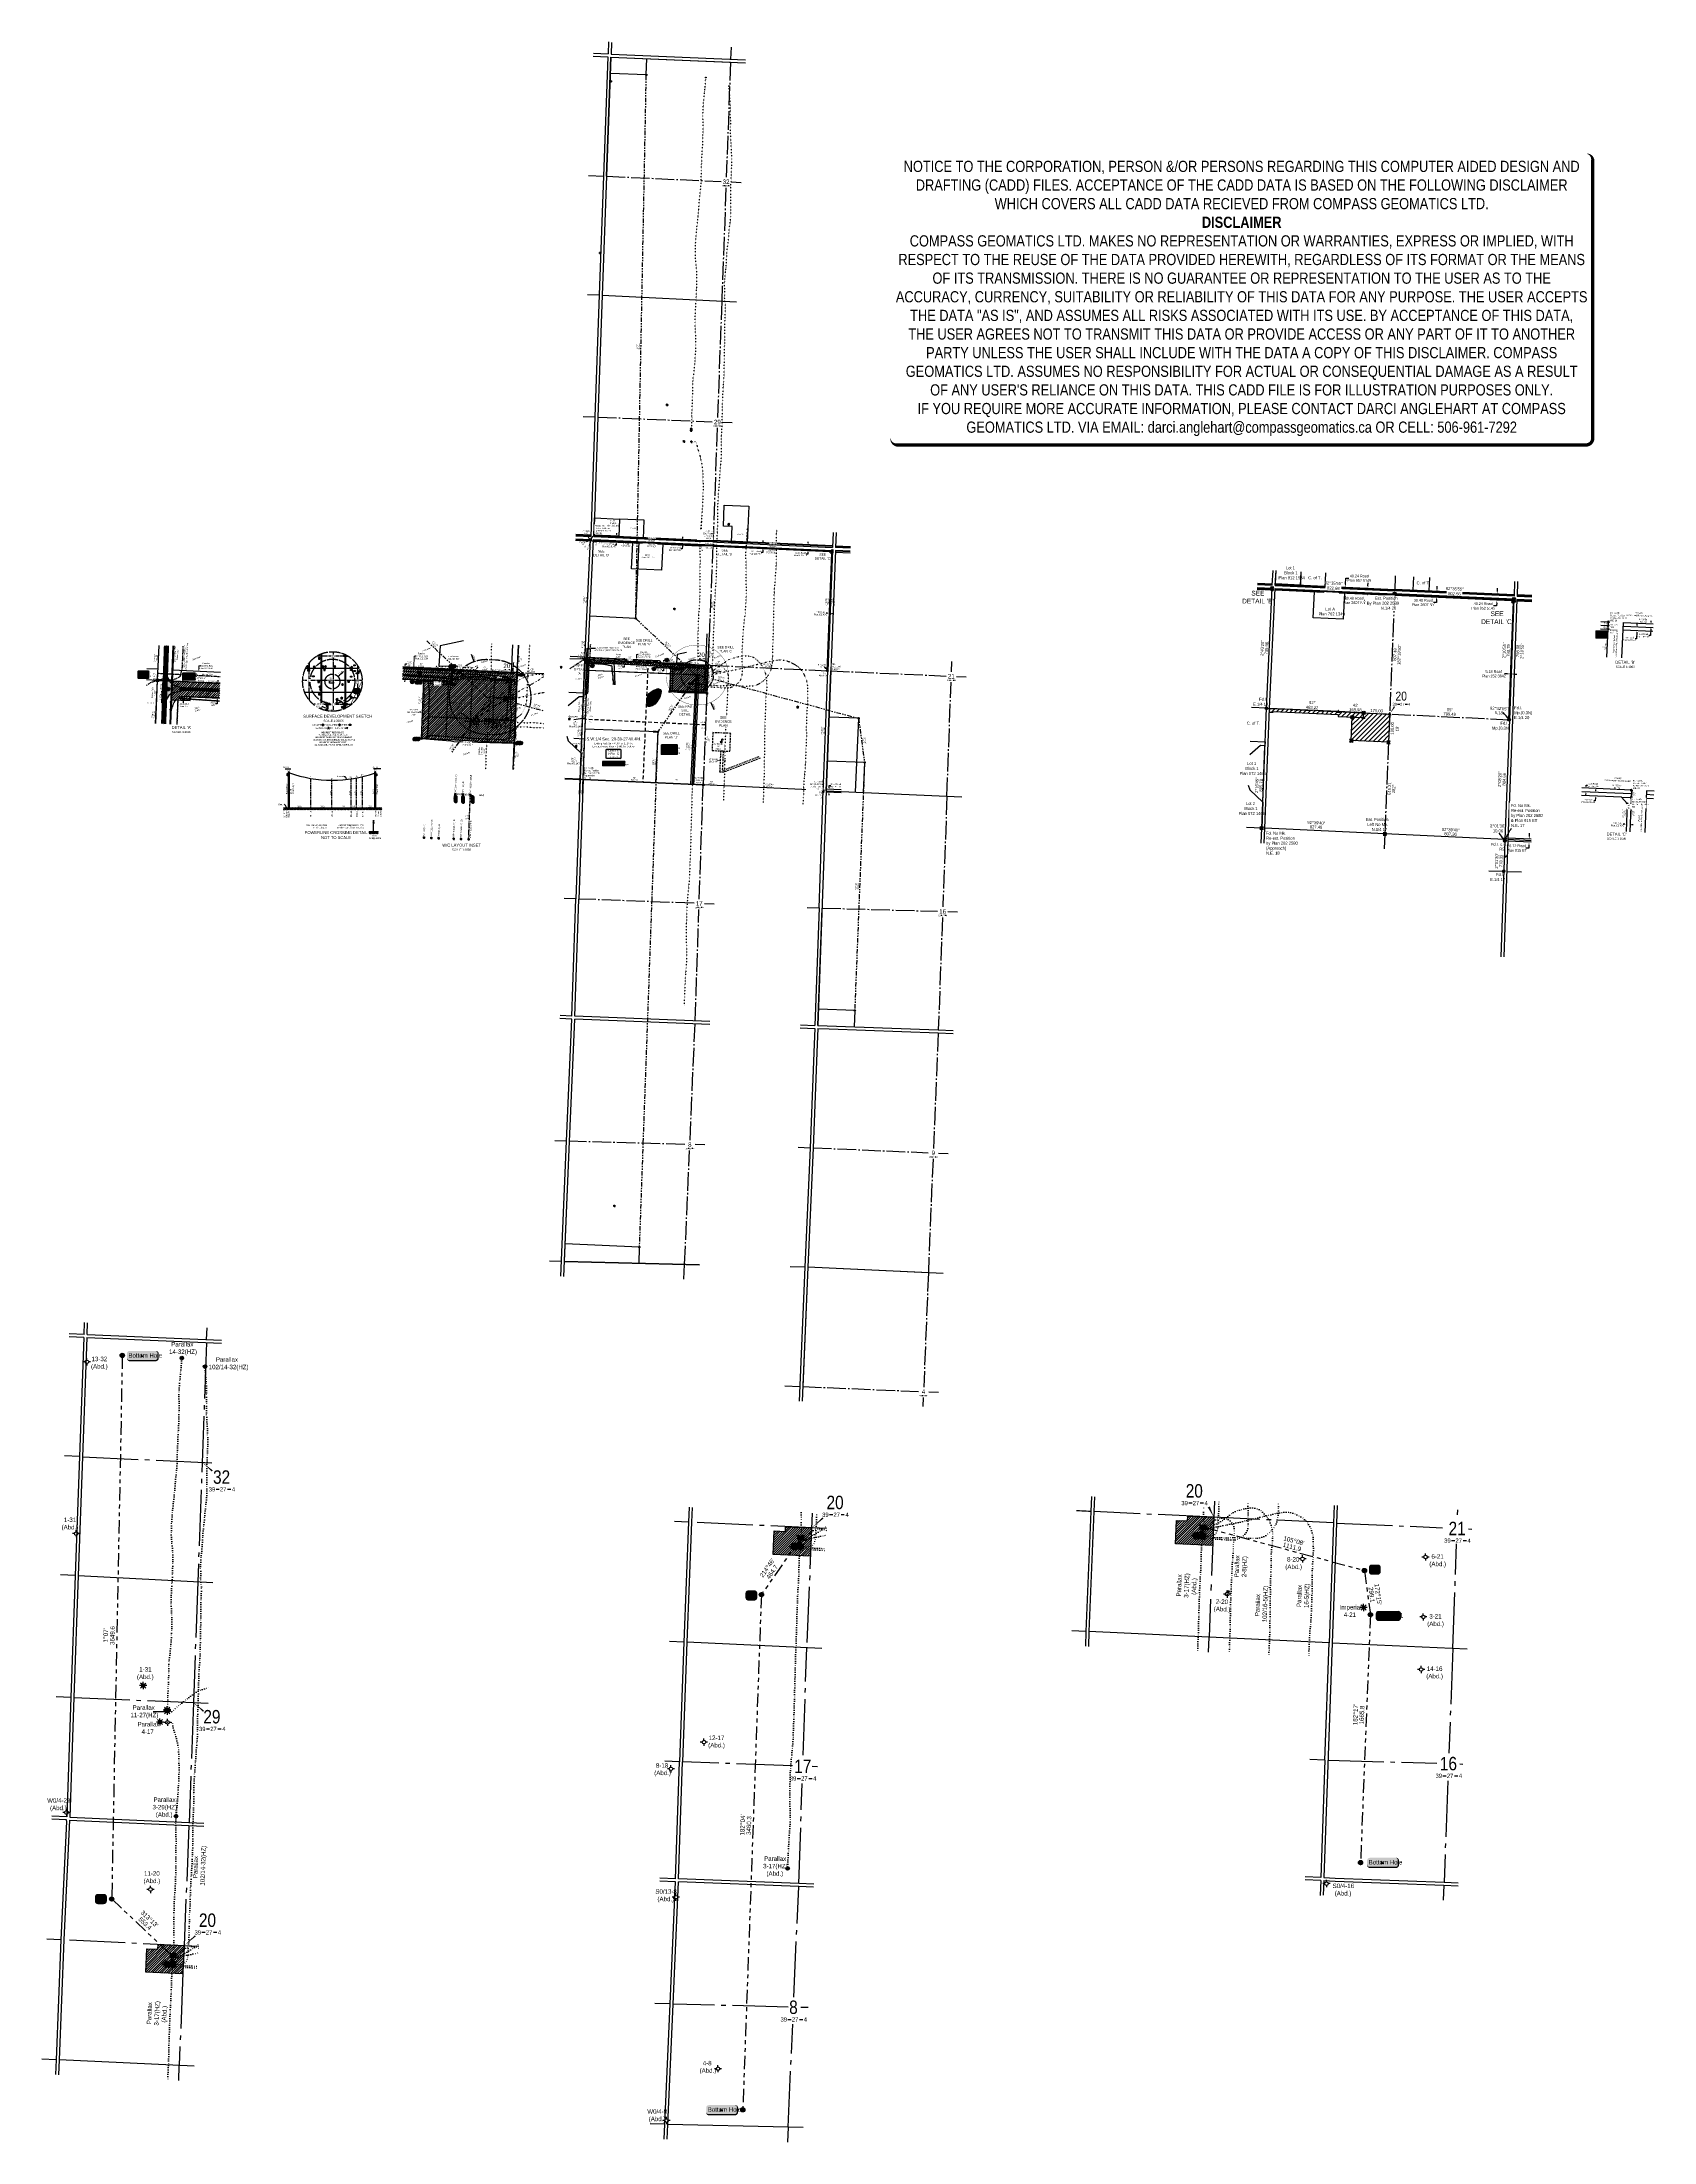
# Model space of a CAD drawing. Extents: x 301137 to 311962, y 5795932 to 5810027.
import ezdxf
from ezdxf.enums import TextEntityAlignment as Align

# ---------------------------------------------------------------- set-up
doc = ezdxf.new("R2010")
doc.units = 0
doc.header["$LTSCALE"] = 5
doc.header["$PDSIZE"] = 0.5
for name, pattern in [('0', [1, 1, 0]), ('foc-ACCESSROAD', [3.75, 2.5, -1.25]), ('foc-BUFFER', [16.75, 15, -1.75]), ('foc-DOT', [1, 0.2, -0.8]), ('foc-DRILLPATH', [14.75, 6, -1.75, 1.75, -1.75, 1.75, -1.75]), ('foc-LSD', [8, 5, -3]), ('foc-QUARTERLINE', [33, 25, -3, 2, -3]), ('foc-TIELINE', [1.875, 1.25, -0.625]), ('foc-TOPO', [1, 0.2, -0.8]), ('foc-TRAV', [1.875, 1.25, -0.625]), ('POWERLINE5', [7.8, 2.4, -0.6, 0.6, -0.6, 0.6, -0.6, 2.4]), ('UG_PIPE', [1.875, 1.25, -0.625])]:
    doc.linetypes.add(name, pattern=pattern)
doc.layers.get('Defpoints').update_dxf_attribs({"color": 9})
for name, color, linetype in [('10', 1, 'Continuous'), ('35', 37, 'Continuous'), ('9', 3, 'Continuous'), ('AS-DRILL', 8, 'foc-DOT'), ('AS-DRILL-T', 8, 'Continuous'), ('AS-FENCE', 48, 'foc-FENCE'), ('AS-OWNER', 7, 'Continuous'), ('AS-PIPE-UG', 44, 'UG_PIPE'), ('AS-PIPE-UG-T', 44, 'Continuous'), ('AS-POWER', 104, 'foc-POWER'), ('AS-POWER-EXISTING', 72, 'POWERLINE5'), ('AS-POWER-EXISTING-T', 72, 'Continuous'), ('AS-POWER-T', 104, 'Continuous'), ('AS-RESIDENCE', 14, 'Continuous'), ('AS-ROADS', 254, 'Continuous'), ('AS-SYMBOL', 7, 'Continuous'), ('AS-TELEPHONE', 224, 'foc-TEL'), ('AS-TELEPHONE-T', 224, 'Continuous'), ('AS-WILDLIFE-BLOCK', 131, 'Continuous'), ('AUX-BUFFER', 7, 'foc-BUFFER'), ('AUX-LABELS', 1, 'Continuous'), ('C-RW', 13, 'Continuous'), ('C-SYMBOL', 7, 'Continuous'), ('C-WS-S', 8, 'Continuous'), ('CG-NOTES', 7, 'Continuous'), ('CTW', 7, 'Continuous'), ('DETAIL-T', 7, 'Continuous'), ('F-AR', 190, 'foc-ACCESSROAD'), ('F-WS', 190, 'foc-ACCESSROAD'), ('F-WS-S', 8, 'Continuous'), ('L-AREAREQUIRED', 7, 'Continuous'), ('L-AREAWORK', 5, 'Continuous'), ('L-BD', 7, 'Continuous'), ('L-BD1', 253, 'Continuous'), ('L-DETAIL-T', 3, 'Continuous'), ('L-MON', 1, 'Continuous'), ('L-QSEC', 8, 'foc-QUARTERLINE'), ('L-ROAD-T', 7, 'Continuous'), ('L-SEC', 7, 'Continuous'), ('L-SECLBL', 7, 'Continuous'), ('L-SECQ', 8, 'foc-QUARTERLINE'), ('L-SECTION-LSD', 7, 'foc-LSD'), ('L-TIE', 7, 'foc-TIELINE'), ('L-TIE-T', 7, 'Continuous'), ('L-TITLEDB', 4, 'Continuous'), ('L-TITLEDB-T', 4, 'Continuous'), ('P-BUFFER-PURPLE', 187, 'foc-TIELINE'), ('P-BUFFER-PURPLE-T', 187, 'Continuous'), ('P-CROSSINGS', 250, 'Continuous'), ('P-CROSSINGS-GROUND', 48, 'foc-TOPO'), ('P-CROSSINGS-LINE', 3, 'Continuous'), ('P-ELEVATION', 7, 'Continuous'), ('P-PDRILLPATH', 12, 'foc-DRILLPATH'), ('P-PROPOSED', 10, 'Continuous'), ('P-PROPOSED-EXISTING-H', 59, 'Continuous'), ('P-TRAV', 4, 'foc-TRAV'), ('P-TXT', 4, 'Continuous'), ('ROUTE-MAP-HWY', 2, 'Continuous'), ('S-7', 6, 'Continuous'), ('T-BUSH', 110, '0'), ('T-BUSH-T', 110, 'Continuous'), ('T-CREEK', 160, 'Continuous'), ('T-GENERAL', 48, 'foc-TOPO'), ('T-WATER', 160, 'Continuous'), ('T-WATER-H', 133, 'Continuous'), ('T-WATER-T', 170, 'Continuous'), ('well', 7, 'Continuous')]:
    doc.layers.add(name, color=color, linetype=linetype)
for name, color, linetype, lineweight in [('AS-GENERAL', 48, 'Continuous', 18), ('C-RW-T', 13, 'Continuous', 9), ('C-WS-T', 13, 'Continuous', 9), ('F-AR-T', 190, 'Continuous', 9), ('F-WS-T', 190, 'Continuous', 9), ('T-TEXT', 48, 'Continuous', 18)]:
    doc.layers.add(name, color=color, linetype=linetype, lineweight=lineweight)
doc.layers.add('AS-PIPE-AG', color=7, linetype='Continuous', true_color=0x7d00fa)
doc.layers.add('AS-PIPE-AG-T', color=7, linetype='Continuous', true_color=0x7d00fa)
for name, color, linetype, plot in [('DISCLAIMER', 7, 'Continuous', False), ('L-SEC-HB', 6, 'Continuous', False), ('P-Drill-Offset', 7, 'Continuous', False), ('Z-DRILL-POINT', 7, 'Continuous', False)]:
    doc.layers.add(name, color=color, linetype=linetype, plot=plot)
doc.styles.add('100L', font='ARIALN.TTF', dxfattribs={"height": 11})
doc.styles.add('120', font='ARIALN.TTF', dxfattribs={"height": 13})
doc.styles.add('175L', font='ARIALN.TTF', dxfattribs={"height": 20})
doc.styles.add('18', font='ARIALN.TTF', dxfattribs={"height": 18})
doc.styles.add('60L', font='ARIALN.TTF', dxfattribs={"height": 7.35})
doc.styles.add('80', font='ARIALN.TTF', dxfattribs={"height": 10})
doc.styles.add('80CG', font='ARIALN.TTF', dxfattribs={"height": 10})
doc.styles.add('80L', font='ARIALN.TTF', dxfattribs={"height": 10})
doc.styles.add('80LS', font='ARIALNI.TTF', dxfattribs={"height": 10})
doc.styles.add('80V', font='ARIALN.TTF', dxfattribs={"oblique": 20, "height": 2})
doc.styles.add('BOLD', font='ARIALNB.TTF')
doc.styles.add('Crossing', font='ARIALN.TTF', dxfattribs={"height": 10})
doc.styles.add('foc-LtypeFont', font='ARIALN.TTF', dxfattribs={"height": 7.35})
doc.styles.add('HRV', font='ARIALN.TTF', dxfattribs={"height": 3})
doc.styles.add('SIMPLEX', font='ARIALN.TTF')
doc.styles.add('TXT', font='ARIALN.TTF', dxfattribs={"height": 0.2})
doc.linetypes.add('foc-FENCE', pattern='A,10,-1,["X",foc-LtypeFont,S=0.2,R=0,X=-0.625,Y=-0.75],-1.24', length=12.24)
doc.linetypes.add('foc-POWER', pattern='A,6,-1,["P",foc-LtypeFont,S=0.2,R=0,X=-0.625,Y=-0.75],-1.24,4', length=12.24)
doc.linetypes.add('foc-TEL', pattern='A,2,-1,["T",foc-LtypeFont,S=0.2,R=0,X=-0.425,Y=-0.75],-1.24,8', length=12.24)
doc.linetypes.add('foc-TEL-NOLINE', pattern='A,0,-2,["T",foc-LtypeFont,S=0.2,R=0,X=-0.425,Y=-0.75],-10.24', length=12.24)
doc.dimstyles.new('CG2011', dxfattribs={"dimscale": 5, "dimtxt": 9, "dimasz": 2, "dimexe": 0.2, "dimexo": 0.0625, "dimgap": 0.5, "dimtad": 0, "dimtih": 1, "dimtoh": 1, "dimzin": 0, "dimdsep": 46, "dimtxsty": '80CG', "dimcen": 0.1, "dimse1": 1, "dimse2": 1, "dimclrd": 256, "dimclrt": 256, "dimaunit": 1, "dimadec": 4, "dimazin": 0, "dimtfac": 0.06, "dimtofl": 0, "dimtmove": 0, "dimatfit": 1, "dimfxl": 0.2, "dimtolj": 1, "dimtzin": 0, "dimlwd": -1, "dimarcsym": 0})
doc.dimstyles.new('COMPASS', dxfattribs={"dimscale": 5, "dimtxt": 10, "dimasz": 2.5, "dimexe": 0.2, "dimexo": 0.0625, "dimgap": 0.5, "dimtad": 0, "dimtih": 1, "dimtoh": 1, "dimzin": 0, "dimdsep": 46, "dimtxsty": '80', "dimcen": 0.1, "dimse1": 1, "dimse2": 1, "dimclrd": 256, "dimclrt": 256, "dimaunit": 1, "dimadec": 4, "dimazin": 0, "dimtfac": 0.06, "dimtofl": 0, "dimtmove": 0, "dimatfit": 1, "dimfxl": 0.2, "dimtolj": 1, "dimtzin": 0, "dimlwd": -1, "dimarcsym": 0})
doc.dimstyles.new('Compass 10 000', dxfattribs={"dimscale": 10, "dimtxt": 18, "dimasz": 2, "dimexe": 0.2, "dimexo": 0.0625, "dimgap": 0.5, "dimtad": 0, "dimtih": 1, "dimtoh": 1, "dimzin": 0, "dimdsep": 46, "dimtxsty": '18', "dimcen": 0.1, "dimse1": 1, "dimse2": 1, "dimclrd": 256, "dimclrt": 256, "dimaunit": 1, "dimadec": 4, "dimazin": 0, "dimtfac": 0.06, "dimtofl": 0, "dimtmove": 0, "dimatfit": 1, "dimfxl": 0.2, "dimtolj": 1, "dimtzin": 0, "dimlwd": -1, "dimarcsym": 0})
doc.dimstyles.new('Compass 5 000', dxfattribs={"dimscale": 5, "dimtxt": 9, "dimasz": 2, "dimexe": 0.2, "dimexo": 0.0625, "dimgap": 0.5, "dimtad": 0, "dimtih": 1, "dimtoh": 1, "dimzin": 0, "dimdsep": 46, "dimtxsty": '80CG', "dimcen": 0.1, "dimse1": 1, "dimse2": 1, "dimclrd": 256, "dimclrt": 256, "dimaunit": 1, "dimadec": 4, "dimazin": 0, "dimtfac": 0.06, "dimtofl": 0, "dimtmove": 0, "dimatfit": 1, "dimfxl": 0.2, "dimtolj": 1, "dimtzin": 0, "dimlwd": -1, "dimarcsym": 0})
pattern_1 = [(45, (21.621, 410.991), (-7.857167858, 7.857167858), [])]
pattern_2 = [(45, (-1591.063, 435.788), (-15.714335715, 15.714335715), [])]

# ---------------------------------------------------------------- blocks, each defined once
blk = doc.blocks.new('L-SECLBL')
at = {"layer": '9', "color": 7}
for p, q in [((-5.1, -27.8), (-12.3, -27.8)), ((20.7, -27.8), (13.5, -27.8))]:
    blk.add_line(p, q, dxfattribs=at)
at = {"layer": '10', "color": 2, "style": 'SIMPLEX'}
blk.add_attdef('SEC', text='', height=30, dxfattribs=at).set_placement((0, 0), align=Align.MIDDLE)
at = {"layer": '10', "color": 5, "style": '80L'}
blk.add_attdef('TWP', text='', height=9.5, dxfattribs=at).set_placement((-14.4, -27.4), align=Align.MIDDLE_RIGHT)
blk.add_attdef('RGE', text='', height=9.5, dxfattribs=at).set_placement((3.6, -27.4), align=Align.MIDDLE_CENTER)
blk.add_attdef('MER', text='', height=9.5, dxfattribs=at).set_placement((23.2, -27.4), align=Align.MIDDLE_LEFT)
blk = doc.blocks.new('*D51')
at = {"layer": 'Defpoints', "color": 0, "transparency": 16777216}
for p in [(305047, 5805852), (305064, 5805851), (305065, 5805871)]:
    blk.add_point(p, dxfattribs=at)
at = {"layer": 'P-TXT', "transparency": 16777216}
for p, q in [((305046, 5805832), (305036, 5805832)), ((305046, 5805842), (305046, 5805832)), ((305048, 5805882), (305049, 5805892))]:
    blk.add_line(p, q, dxfattribs=at)
for points in [[(305045, 5805842), (305048, 5805842), (305047, 5805852)], [(305047, 5805882), (305050, 5805882), (305048, 5805872)]]:
    blk.add_solid(points, dxfattribs=at)
at = {"layer": 'P-TXT', "transparency": 16777216, "insert": (305020, 5805832), "char_height": 10, "attachment_point": 5, "style": '80CG'}
blk.add_mtext('\\A1;20.00\\PA/R', dxfattribs=at)
blk = doc.blocks.new('*D52')
at = {"layer": 'Defpoints', "color": 0, "transparency": 16777216}
for p in [(305312, 5805827), (305313, 5805827), (305315, 5805859)]:
    blk.add_point(p, dxfattribs=at)
at = {"layer": 'P-TXT', "transparency": 16777216}
for p, q in [((305311, 5805807), (305301, 5805807)), ((305311, 5805817), (305311, 5805807)), ((305314, 5805869), (305314, 5805879))]:
    blk.add_line(p, q, dxfattribs=at)
for points in [[(305310, 5805817), (305313, 5805817), (305312, 5805827)], [(305312, 5805870), (305315, 5805869), (305313, 5805859)]]:
    blk.add_solid(points, dxfattribs=at)
at = {"layer": 'P-TXT', "transparency": 16777216, "insert": (305284, 5805807), "char_height": 10, "attachment_point": 5, "style": '80CG'}
blk.add_mtext('\\A1;32.50\\PA/R', dxfattribs=at)
blk = doc.blocks.new('*U54')
h = blk.add_hatch(color=255)
edge = h.paths.add_edge_path()
edge.add_line((-71, -20), (71, -20))
edge.add_arc((71, -14), 6, 270, 360)
edge.add_line((77, -14), (77, 12))
edge.add_arc((71, 12), 6, 0, 90)
edge.add_line((71, 18), (-71, 18))
edge.add_arc((-71, 12), 6, 90, 180)
edge.add_line((-77, 12), (-77, -14))
edge.add_arc((-71, -14), 6, 180, 270)
at = {"color": 131, "flags": 128}
blk.add_lwpolyline([(-71, -20, 3, 3, 0), (71, -20, 3, 3, 0.414214), (77, -14, 3, 3, 0), (77, 12, 3, 0, 0.414214), (71, 18, 0, 0, 0), (-71, 18, 0, 0, 0.414214), (-77, 12, 0, 0, 0), (-77, -14, 0, 3, 0.414214)], format="xyseb", close=True, dxfattribs=at)
at = {"color": 131, "style": '80'}
blk.add_attdef('ENTER_TEXT_001', (-37, -5), '', height=10, dxfattribs=at)
blk = doc.blocks.new('HRV_Box')
blk.add_lwpolyline([(-44, 30), (45, 30, -0.414214), (50, 25), (50, -27, -0.414214), (45, -32), (-44, -32, -0.414214), (-49, -27), (-49, 25, -0.414214)], format="xyb", close=True)
at = {"const_width": 5, "flags": 128}
blk.add_lwpolyline([(-44, -34), (45, -34, 0.414214), (53, -27), (53, 25)], format="xyb", dxfattribs=at)
at = {"layer": 'CTW', "color": 5, "style": '80L'}
blk.add_text('SUBJECT TO', height=9.5, dxfattribs=at).set_placement((1, 12), align=Align.BOTTOM_CENTER)
at = {"layer": 'CTW', "color": 3, "style": 'HRV'}
blk.add_text('HRV', height=15, dxfattribs=at).set_placement((-12, -1), align=Align.MIDDLE_CENTER)
blk.add_attdef('0', text='', height=15, dxfattribs=at).set_placement((31, -1), align=Align.MIDDLE_CENTER)
at = {"layer": 'CTW', "color": 7, "style": '80L'}
blk.add_attdef('(N.W.1/4 00)', text='', height=7.12, dxfattribs=at).set_placement((1, -26), align=Align.BOTTOM_CENTER)
blk = doc.blocks.new('res_occ')
for points in [[(0.1, 0.9), (-1.3, -0.4), (1.5, -0.4)], [(-0.9, -1.4), (1.1, -1.4), (1.1, -0.4), (-0.9, -0.4)]]:
    blk.add_hatch(color=14).paths.add_polyline_path(points)
at = {"color": 14}
for points in [[(0.1, 0.9), (-1.3, -0.4), (1.5, -0.4)], [(-0.9, -1.4), (1.1, -1.4), (1.1, -0.4), (-0.9, -0.4)]]:
    blk.add_lwpolyline(points, close=True, dxfattribs=at)
blk = doc.blocks.new('res_other')
blk.add_hatch(color=14).paths.add_polyline_path([(-1.1, 0.7), (0.9, 0.7), (0.9, -0.7), (-1.1, -0.7)])
at = {"color": 14}
blk.add_lwpolyline([(-1.1, 0.7), (0.9, 0.7), (0.9, -0.7), (-1.1, -0.7)], close=True, dxfattribs=at)
blk = doc.blocks.new('hwy_primary')
h = blk.add_hatch(color=255)
edge = h.paths.add_edge_path()
edge.add_line((-12.6, -6.5), (-12.6, 12.1))
edge.add_line((-12.6, 12.1), (11.4, 12.1))
edge.add_line((11.4, 12.1), (11.4, -6.5))
edge.add_arc((7.7, -6.3), 3.64, 267.03562, 357.75967, ccw=False)
edge.add_arc((9.4, -25.7), 15.8, 96.66228, 129.1626)
edge.add_arc((-10.6, -25.7), 15.8, 50.8374, 83.33772)
edge.add_arc((-8.9, -6.3), 3.64, 182.24033, 272.96438, ccw=False)
at = {"color": 3}
blk.add_lwpolyline([(-12.6, -6.5), (-12.6, 12.1), (11.4, 12.1), (11.4, -6.5, -0.41792), (7.6, -10, 0.142768), (-0.6, -13.4, 0.142768), (-8.7, -10, -0.41792), (-12.6, -6.5)], format="xyb", dxfattribs=at)
at = {"color": 3, "style": '80V', "flags": 8}
blk.add_attdef('HWY', text='', height=10, dxfattribs=at).set_placement((-0.6, 1), align=Align.MIDDLE_CENTER)
blk = doc.blocks.new('res_abd')
at = {"color": 14}
blk.add_lwpolyline([(-1.1, -0.6), (-1.1, -1.6), (0.9, -1.6), (0.9, -0.6), (1.2, -0.6), (-0.1, 0.7), (-1.5, -0.6)], close=True, dxfattribs=at)
blk = doc.blocks.new('WAT')
h = blk.add_hatch(color=255)
h.dxf.hatch_style = 1
edge = h.paths.add_edge_path()
edge.add_arc((0, 0), 0.9, 0, 360)
at = {"color": 170}
for p, q in [((0, 0.8), (0, 1.6)), ((-0.6, -0.6), (-1.2, -1.2)), ((0.6, -0.6), (1.2, -1.2))]:
    blk.add_line(p, q, dxfattribs=at)
blk.add_circle((0, 0), 0.8, dxfattribs=at)
blk = doc.blocks.new('Mine')
at = {"layer": 'AS-SYMBOL'}
h = blk.add_hatch(color=161, dxfattribs=at)
h.dxf.hatch_style = 1
h.paths.add_polyline_path([(-0.7, 0.7), (-1.1, 0.4), (-0.4, 0.4)])
h = blk.add_hatch(color=161, dxfattribs=at)
h.dxf.hatch_style = 1
h.paths.add_polyline_path([(0.7, 0.7), (0.4, 0.4), (1.1, 0.4)])
at = {"layer": 'AS-SYMBOL', "color": 161}
for p, q in [((-0.7, 0.7), (-1.1, 0.4)), ((-1.1, 0.4), (-0.4, 0.4)), ((-0.7, 0.7), (0, 0)), ((0, 0), (-0.7, -0.7)), ((0, 0), (0.7, 0.7)), ((0, 0), (0.7, -0.7)), ((1.1, 0.4), (0.4, 0.4)), ((0.7, 0.7), (1.1, 0.4))]:
    blk.add_line(p, q, dxfattribs=at)
blk = doc.blocks.new('*U46')
at = {"layer": 'AS-RESIDENCE', "color": 14}
blk.add_lwpolyline([(130, -1), (140, -1), (140, -8), (130, -8)], close=True, dxfattribs=at)
at = {"layer": 'AS-RESIDENCE', "xscale": 5, "yscale": 5, "zscale": 5}
for name, p in [('res_occ', (-48, -3)), ('res_abd', (66, -2)), ('res_other', (135, -5))]:
    blk.add_blockref(name, p, dxfattribs=at)
at = {"layer": 'AS-SYMBOL', "color": 161, "xscale": 5, "yscale": 5, "zscale": 5}
blk.add_blockref('Mine', (115, -27), dxfattribs=at)
at = {"layer": 'F-WS-S', "xscale": 5, "yscale": 5, "zscale": 5}
blk.add_blockref('WAT', (-9, -27), dxfattribs=at)
at = {"layer": 'CG-NOTES', "char_height": 12, "style": '80CG'}
for s, insert, width, attachment_point in [('{\\H0.83333x;OCCUPIED^IUNOCCUPIED^I    OTHER}', (0, 0), 324.71, 2), ('\\pi0.13844;{\\H0.83333x;WATER WELL}', (-96, -22), 75.43, 1), ('\\pi0.33285;{\\H0.83333x;COAL MINE}', (34, -22), 62.52, 1)]:
    blk.add_mtext(s, dxfattribs=dict(at, insert=insert, width=width, attachment_point=attachment_point))
at = {"layer": 'T-WATER-T', "style": 'BOLD'}
blk.add_text('W1', height=10, dxfattribs=at).set_placement((-1, -31))
blk = doc.blocks.new('*U55')
h = blk.add_hatch(color=59)
edge = h.paths.add_edge_path()
edge.add_line((-51, -37), (51, -37))
edge.add_arc((51, -31), 6, 270, 360)
edge.add_line((57, -31), (57, 30))
edge.add_arc((51, 29), 6, 0, 90)
edge.add_line((51, 36), (-51, 36))
edge.add_arc((-51, 29), 6, 90, 180)
edge.add_line((-57, 30), (-57, -31))
edge.add_arc((-51, -31), 6, 180, 270)
at = {"color": 1, "flags": 128}
blk.add_lwpolyline([(-51, -37, 3, 3, 0), (51, -37, 3, 3, 0.414214), (57, -31, 3, 3, 0), (57, 30, 3, 0, 0.414214), (51, 36, 0, 0, 0), (-51, 36, 0, 0, 0.414214), (-57, 30, 0, 0, 0), (-57, -31, 0, 3, 0.414214)], format="xyseb", close=True, dxfattribs=at)
blk.add_lwpolyline([(-44, -30, 0, 7.5, 0), (0, 0, 0, 0, 0)], format="xyseb", dxfattribs=at)
at = {"color": 1, "style": '80'}
blk.add_attdef('ENTER_TEXT_001', (-37, -5), '', height=10, dxfattribs=at)
blk = doc.blocks.new('*D56')
at = {"layer": 'C-RW-T', "transparency": 16777216}
for p, q in [((305129, 5805893), (305130, 5805916)), ((305130, 5805916), (305140, 5805916)), ((305127, 5805858), (305127, 5805848))]:
    blk.add_line(p, q, dxfattribs=at)
for points in [[(305126, 5805858), (305129, 5805858), (305128, 5805868)], [(305127, 5805893), (305131, 5805893), (305129, 5805883)]]:
    blk.add_solid(points, dxfattribs=at)
at = {"layer": 'Defpoints', "color": 0, "transparency": 16777216}
for p in [(305129, 5805883), (305162, 5805866), (305163, 5805881)]:
    blk.add_point(p, dxfattribs=at)
at = {"layer": 'C-RW-T', "transparency": 16777216, "insert": (305179, 5805916), "char_height": 10, "attachment_point": 5, "style": '80CG'}
blk.add_mtext('\\A1;Parallax\\P15.00 P/L R/W\\PPlan 202 2580', dxfattribs=at)
blk = doc.blocks.new('*D57')
at = {"layer": 'C-RW-T', "transparency": 16777216}
for p, q in [((303631, 5805771), (303630, 5805761)), ((303634, 5805828), (303637, 5805906)), ((303637, 5805906), (303647, 5805906))]:
    blk.add_line(p, q, dxfattribs=at)
for points in [[(303629, 5805771), (303633, 5805771), (303631, 5805781)], [(303632, 5805828), (303635, 5805828), (303633, 5805818)]]:
    blk.add_solid(points, dxfattribs=at)
at = {"layer": 'Defpoints', "color": 0, "transparency": 16777216}
for p in [(303633, 5805818), (303784, 5805774), (303786, 5805811)]:
    blk.add_point(p, dxfattribs=at)
at = {"layer": 'C-RW-T', "transparency": 16777216, "insert": (303686, 5805906), "char_height": 10, "attachment_point": 5, "style": '80CG'}
blk.add_mtext('\\A1;Parallax\\P15.00 P/L R/W\\PPlan 202 2580', dxfattribs=at)
blk = doc.blocks.new('fdia')
at = {"color": 255, "const_width": 1}
blk.add_lwpolyline([(-0.5, 0, 1), (0.5, 0, 1)], format="xyb", close=True, dxfattribs=at)
blk = doc.blocks.new('Fdiaa')
blk.add_blockref('fdia', (0, 0))
blk = doc.blocks.new('fdib')
at = {"color": 1, "const_width": 1.6}
blk.add_lwpolyline([(-0.4, 0, 1), (0.4, 0, 1)], format="xyb", close=True, dxfattribs=at)
at = {"color": 1}
blk.add_circle((0, 0), 0.8, dxfattribs=at)
blk = doc.blocks.new('Fdibb')
blk.add_blockref('fdib', (0, 0))
blk = doc.blocks.new('fdicc')
for name in ['Fdibb', 'Fdiaa']:
    blk.add_blockref(name, (0, 0))
blk = doc.blocks.new('FDI')
blk.add_blockref('fdicc', (0, 0))
blk = doc.blocks.new('STRIA')
blk.add_hatch(color=255).paths.add_polyline_path([(0, 1.5), (-1.5, -0.9), (1.4, -0.9)])
blk = doc.blocks.new('STRIAA')
blk.add_blockref('STRIA', (0, 0))
blk = doc.blocks.new('STRIB')
at = {"color": 1}
blk.add_solid([(-1.1, -0.7), (0, 1.1), (1, -0.7)], dxfattribs=at)
blk = doc.blocks.new('STRIBB')
blk.add_blockref('STRIB', (0, 0))
blk = doc.blocks.new('STRICC')
for name in ['STRIAA', 'STRIBB']:
    blk.add_blockref(name, (0, 0))
blk = doc.blocks.new('fdspike')
blk.add_blockref('STRICC', (0, 0))
blk = doc.blocks.new('POWERPOLE')
h = blk.add_hatch(color=255)
edge = h.paths.add_edge_path()
edge.add_arc((0, 0), 0.96, 0, 360)
at = {"linetype": 'Continuous'}
for p, q in [((0.7, -0.7), (-0.7, 0.7)), ((-0.7, -0.7), (0.7, 0.7))]:
    blk.add_line(p, q, dxfattribs=at)
blk.add_circle((0, 0), 0.96, dxfattribs=at)
blk = doc.blocks.new('RISER')
h = blk.add_hatch(color=255)
h.dxf.hatch_style = 1
edge = h.paths.add_edge_path()
edge.add_arc((0, 0), 0.7, 0, 360)
blk.add_hatch(color=13).paths.add_polyline_path([(0.6, -0.2), (-0.6, -0.2, 0.774597)])
at = {"color": 13}
blk.add_line((-0.6, -0.2), (0.6, -0.2), dxfattribs=at)
blk.add_circle((0, 0), 0.6, dxfattribs=at)
blk = doc.blocks.new('GAS')
h = blk.add_hatch(color=255)
h.dxf.hatch_style = 1
edge = h.paths.add_edge_path()
edge.add_arc((0, 0), 0.9, 0, 360)
for p, q in [((-0.81, 0), (-1.62, 0)), ((-0.57, 0.57), (-1.14, 1.14)), ((0, 0.81), (0, 1.62)), ((0.57, 0.57), (1.14, 1.14)), ((1.62, 0), (0.81, 0)), ((-0.57, -0.57), (-1.14, -1.14)), ((0, -0.81), (0, -1.62)), ((1.14, -1.14), (0.57, -0.57))]:
    blk.add_line(p, q)
blk.add_circle((0, 0), 0.8)
blk = doc.blocks.new('TEMP')
h = blk.add_hatch(color=255)
h.dxf.hatch_style = 1
h.paths.add_polyline_path([(0, 0.3), (-0.7, 1.2), (-0.7, 0.7), (-1.2, 0.7), (-0.3, 0), (-1.2, -0.7), (-0.7, -0.7), (-0.7, -1.2), (0, -0.3), (0.7, -1.2), (0.7, -0.7), (1.2, -0.7), (0.3, 0), (1.2, 0.7), (0.7, 0.7), (0.7, 1.2)])
h.paths.add_polyline_path([(0.6, 0.8), (0.6, 0.6), (0.8, 0.6), (0.1, 0), (0.8, -0.6), (0.6, -0.6), (0.6, -0.8), (0, -0.1), (-0.6, -0.8), (-0.6, -0.6), (-0.8, -0.6), (-0.1, 0), (-0.8, 0.6), (-0.6, 0.6), (-0.6, 0.8), (0, 0.1)], flags=16)
h = blk.add_hatch(color=1)
h.dxf.hatch_style = 1
h.paths.add_polyline_path([(0, 0.1), (-0.6, 0.8), (-0.6, 0.6), (-0.8, 0.6), (-0.1, 0), (-0.8, -0.6), (-0.6, -0.6), (-0.6, -0.8), (0, -0.1), (0.6, -0.8), (0.6, -0.6), (0.8, -0.6), (0.1, 0), (0.8, 0.6), (0.6, 0.6), (0.6, 0.8)])
at = {"color": 1}
for p, q in [((-0.1, 0), (0.1, 0)), ((0, 0.1), (0, -0.1))]:
    blk.add_line(p, q, dxfattribs=at)
at = {"color": 255, "flags": 128}
blk.add_lwpolyline([(-0.3, 0), (-1.2, 0.7), (-0.7, 0.7), (-0.7, 1.2), (0, 0.3), (0.7, 1.2), (0.7, 0.7), (1.2, 0.7), (0.3, 0), (1.2, -0.7), (0.7, -0.7), (0.7, -1.2), (0, -0.3), (-0.7, -1.2), (-0.7, -0.7), (-1.2, -0.7)], close=True, dxfattribs=at)
at = {"color": 1, "flags": 128}
blk.add_lwpolyline([(-0.1, 0), (-0.8, 0.6), (-0.6, 0.6), (-0.6, 0.8), (0, 0.1), (0.6, 0.8), (0.6, 0.6), (0.8, 0.6), (0.1, 0), (0.8, -0.6), (0.6, -0.6), (0.6, -0.8), (0, -0.1), (-0.6, -0.8), (-0.6, -0.6), (-0.8, -0.6)], close=True, dxfattribs=at)
blk = doc.blocks.new('*D58')
at = {"layer": 'Defpoints', "color": 0, "transparency": 16777216}
for p in [(306423, 5805011), (306459, 5804989), (306460, 5805009)]:
    blk.add_point(p, dxfattribs=at)
at = {"layer": 'L-TITLEDB-T', "transparency": 16777216}
for p, q in [((306422, 5804981), (306421, 5804971)), ((306423, 5805021), (306424, 5805037)), ((306424, 5805037), (306434, 5805037))]:
    blk.add_line(p, q, dxfattribs=at)
for points in [[(306420, 5804981), (306423, 5804981), (306422, 5804991)], [(306422, 5805021), (306425, 5805021), (306423, 5805011)]]:
    blk.add_solid(points, dxfattribs=at)
at = {"layer": 'L-TITLEDB-T', "transparency": 16777216, "insert": (306468, 5805037), "char_height": 10, "attachment_point": 5, "style": '80CG'}
blk.add_mtext('\\A1;20.12 Road\\PPlan 915 ET', dxfattribs=at)
blk = doc.blocks.new('*D59')
at = {"layer": 'Defpoints', "color": 0, "transparency": 16777216}
for p in [(306423, 5806192), (306424, 5806198), (306429, 5806197)]:
    blk.add_point(p, dxfattribs=at)
at = {"layer": 'L-TITLEDB-T', "transparency": 16777216}
for p, q in [((306413, 5806193), (306403, 5806193)), ((306438, 5806192), (306448, 5806191))]:
    blk.add_line(p, q, dxfattribs=at)
for points in [[(306413, 5806194), (306413, 5806191), (306423, 5806192)], [(306439, 5806193), (306438, 5806190), (306429, 5806192)]]:
    blk.add_solid(points, dxfattribs=at)
at = {"layer": 'L-TITLEDB-T', "transparency": 16777216, "insert": (306365, 5806193), "char_height": 10, "attachment_point": 5, "style": '80CG'}
blk.add_mtext('\\A1;5.18 Road\\PPlan 152 3642', dxfattribs=at)
blk = doc.blocks.new('*D60')
at = {"layer": 'Defpoints', "color": 0, "transparency": 16777216}
for p in [(305954, 5806632), (305956, 5806663), (305979, 5806631)]:
    blk.add_point(p, dxfattribs=at)
at = {"layer": 'L-TITLEDB-T', "transparency": 16777216}
for p, q in [((305978, 5806621), (305977, 5806600)), ((305981, 5806672), (305981, 5806682)), ((305977, 5806600), (305967, 5806600))]:
    blk.add_line(p, q, dxfattribs=at)
for points in [[(305977, 5806621), (305980, 5806621), (305979, 5806631)], [(305979, 5806672), (305982, 5806672), (305980, 5806662)]]:
    blk.add_solid(points, dxfattribs=at)
at = {"layer": 'L-TITLEDB-T', "transparency": 16777216, "insert": (305930, 5806600), "char_height": 10, "attachment_point": 5, "style": '80CG'}
blk.add_mtext('\\A1;30.48 Road\\PPlan 2607 NY', dxfattribs=at)
blk = doc.blocks.new('*D61')
at = {"layer": 'Defpoints', "color": 0, "transparency": 16777216}
for p in [(306284, 5806653), (306280, 5806613), (306282, 5806613)]:
    blk.add_point(p, dxfattribs=at)
at = {"layer": 'L-TITLEDB-T', "transparency": 16777216}
for p, q in [((306283, 5806663), (306283, 5806673)), ((306279, 5806590), (306269, 5806590)), ((306280, 5806603), (306279, 5806590))]:
    blk.add_line(p, q, dxfattribs=at)
for points in [[(306281, 5806663), (306284, 5806663), (306282, 5806653)], [(306278, 5806603), (306282, 5806603), (306280, 5806613)]]:
    blk.add_solid(points, dxfattribs=at)
at = {"layer": 'L-TITLEDB-T', "transparency": 16777216, "insert": (306231, 5806590), "char_height": 10, "attachment_point": 5, "style": '80CG'}
blk.add_mtext('\\A1;40.24 Road\\PPlan 952 5145', dxfattribs=at)
blk = doc.blocks.new('*D62')
at = {"layer": 'Defpoints', "color": 0, "transparency": 16777216}
for p in [(305414, 5806657), (305415, 5806687), (305438, 5806656)]:
    blk.add_point(p, dxfattribs=at)
at = {"layer": 'L-TITLEDB-T', "transparency": 16777216}
for p, q in [((305437, 5806625), (305427, 5806625)), ((305438, 5806646), (305437, 5806625)), ((305440, 5806696), (305440, 5806706))]:
    blk.add_line(p, q, dxfattribs=at)
for points in [[(305436, 5806646), (305439, 5806646), (305438, 5806656)], [(305438, 5806696), (305442, 5806696), (305440, 5806686)]]:
    blk.add_solid(points, dxfattribs=at)
at = {"layer": 'L-TITLEDB-T', "transparency": 16777216, "insert": (305389, 5806625), "char_height": 10, "attachment_point": 5, "style": '80CG'}
blk.add_mtext('\\A1;30.48 Road\\PPlan 2607 NY', dxfattribs=at)
blk = doc.blocks.new('*D63')
at = {"layer": 'Defpoints', "color": 0, "transparency": 16777216}
for p in [(304994, 5806671), (304996, 5806671), (304998, 5806711)]:
    blk.add_point(p, dxfattribs=at)
at = {"layer": 'L-TITLEDB-T', "transparency": 16777216}
for p, q in [((304993, 5806649), (304983, 5806649)), ((304994, 5806661), (304993, 5806649)), ((304997, 5806721), (304997, 5806731))]:
    blk.add_line(p, q, dxfattribs=at)
for points in [[(304992, 5806661), (304995, 5806661), (304994, 5806671)], [(304995, 5806721), (304998, 5806721), (304996, 5806711)]]:
    blk.add_solid(points, dxfattribs=at)
at = {"layer": 'L-TITLEDB-T', "transparency": 16777216, "insert": (304944, 5806649), "char_height": 10, "attachment_point": 5, "style": '80CG'}
blk.add_mtext('\\A1;40.24 Road\\PPlan 952 5145', dxfattribs=at)
blk = doc.blocks.new('xing2')
h = blk.add_hatch(color=50)
h.dxf.hatch_style = 1
edge = h.paths.add_edge_path()
edge.add_ellipse((0, 0), major_axis=(-12.5, 0), ratio=0.816297, start_angle=0, end_angle=360)
h = blk.add_hatch(color=250)
h.dxf.hatch_style = 1
edge = h.paths.add_edge_path()
edge.add_ellipse((0, -2), major_axis=(-12.5, 0), ratio=0.816297, start_angle=0, end_angle=180)
edge.add_line((12, -2), (12, 0))
edge.add_ellipse((0, 0), major_axis=(-12.5, 0), ratio=0.816297, start_angle=0, end_angle=180, ccw=False)
edge.add_line((-12, 0), (-12, -2))
at = {"color": 250}
blk.add_ellipse((0, 0), major_axis=(-12.5, 0), ratio=0.816297, dxfattribs=at)
blk.add_ellipse((0, -2), major_axis=(-12.5, 0), ratio=0.816297, start_param=0, end_param=3.141593, dxfattribs=at)
at = {"color": 250, "style": 'Crossing'}
blk.add_attdef('CROSSING', text='', height=9, dxfattribs=at).set_placement((0, 0), align=Align.MIDDLE_CENTER)
at = {"color": 250, "style": 'Crossing', "flags": 1}
for tag, p in [('DESCRIPTION', (0, -26)), ('LOCATION', (0, -39)), ('DWG_REF', (0, -53)), ('OWNER', (0, -12))]:
    blk.add_attdef(tag, text='', height=9, dxfattribs=at).set_placement(p, align=Align.MIDDLE_CENTER)
blk = doc.blocks.new('*D64')
at = {"layer": 'Defpoints', "color": 0, "transparency": 16777216}
for p in [(303590, 5805833), (303573, 5805752), (303586, 5805752)]:
    blk.add_point(p, dxfattribs=at)
at = {"layer": 'P-TXT', "transparency": 16777216}
for p, q in [((303577, 5805843), (303578, 5805854)), ((303578, 5805854), (303588, 5805854)), ((303573, 5805742), (303572, 5805732))]:
    blk.add_line(p, q, dxfattribs=at)
for points in [[(303576, 5805843), (303579, 5805843), (303577, 5805833)], [(303571, 5805742), (303574, 5805742), (303573, 5805752)]]:
    blk.add_solid(points, dxfattribs=at)
at = {"layer": 'P-TXT', "transparency": 16777216, "insert": (303604, 5805854), "char_height": 10, "attachment_point": 5, "style": '80CG'}
blk.add_mtext('\\A1;32.50\\PA/R', dxfattribs=at)
blk = doc.blocks.new('we')
at = {"layer": 'P-ELEVATION'}
h = blk.add_hatch(color=111, dxfattribs=at)
h.dxf.hatch_style = 1
edge = h.paths.add_edge_path()
edge.add_ellipse((0, 0), major_axis=(-24.4, 0), ratio=0.410256, start_angle=0, end_angle=360)
at = {"layer": 'P-ELEVATION', "color": 7, "flags": 128}
blk.add_lwpolyline([(0, 0, 12.5, 0, 0), (-12, -6, 0, 0, 0)], format="xyseb", dxfattribs=at)
at = {"layer": 'P-ELEVATION', "color": 7}
blk.add_ellipse((0, 0), major_axis=(-24.4, 0), ratio=0.410256, dxfattribs=at)
at = {"layer": 'P-ELEVATION', "style": '80'}
blk.add_attdef('ELEVATION', text='', height=10, dxfattribs=at).set_placement((0, 0), align=Align.MIDDLE_CENTER)
blk = doc.blocks.new('wa')
at = {"layer": 'P-ELEVATION'}
h = blk.add_hatch(color=111, dxfattribs=at)
h.dxf.hatch_style = 1
edge = h.paths.add_edge_path()
edge.add_arc((-17, -4), 6.1, 215, 325)
edge.add_arc((-7, -4), 6.1, 215, 325)
edge.add_arc((3, -4), 6.1, 215, 325)
edge.add_arc((13, -4), 6.1, 215, 325)
edge.add_arc((18, -4), 4.32, 263.4336, 373.4336)
edge.add_arc((19, 2), 6.1, 305, 415)
edge.add_arc((17, 4), 5.69, 30.6955, 140.6955)
edge.add_arc((8, 4), 6.1, 35, 145)
edge.add_arc((-2, 4), 6.1, 35, 145)
edge.add_arc((-12, 4), 6.1, 35, 145)
edge.add_arc((-18, 4), 4.33, 75.4261, 185.4261)
edge.add_arc((-18, -2), 6.96, 125, 235)
at = {"color": 240, "flags": 128}
blk.add_lwpolyline([(-22, -8, 0.520567), (-12, -8, 0.520567), (-2, -8, 0.520567), (8, -8, 0.520567), (18, -8, 0.520567), (22, -3, 0.520567), (22, 7, 0.520567), (13, 8, 0.520567), (3, 8, 0.520567), (-7, 8, 0.520567), (-17, 8, 0.520567), (-22, 3, 0.520567)], format="xyb", close=True, dxfattribs=at)
at = {"layer": 'P-ELEVATION', "color": 240, "flags": 128}
blk.add_lwpolyline([(0, 0, 12.5, 0, 0), (-12, -6, 0, 0, 0)], format="xyseb", dxfattribs=at)
at = {"layer": 'P-ELEVATION', "color": 240, "style": '80'}
blk.add_attdef('ELEVATION', text='', height=10, dxfattribs=at).set_placement((0, 0), align=Align.MIDDLE_CENTER)
blk = doc.blocks.new('*D65')
at = {"layer": 'Defpoints', "color": 0, "transparency": 16777216}
for p in [(303693, 5805546), (303792, 5805524), (303793, 5805542)]:
    blk.add_point(p, dxfattribs=at)
at = {"layer": 'P-BUFFER-PURPLE-T', "transparency": 16777216}
for p, q in [((303682, 5805529), (303672, 5805529)), ((303802, 5805524), (303812, 5805523))]:
    blk.add_line(p, q, dxfattribs=at)
for points in [[(303682, 5805530), (303682, 5805527), (303692, 5805528)], [(303802, 5805525), (303802, 5805522), (303792, 5805524)]]:
    blk.add_solid(points, dxfattribs=at)
at = {"layer": 'P-BUFFER-PURPLE-T', "transparency": 16777216, "insert": (303635, 5805529), "char_height": 10, "attachment_point": 5, "style": '80CG'}
blk.add_mtext('\\A1;40.0 Well \\PBore Location\\PZone', dxfattribs=at)
blk = doc.blocks.new('*U68')
at = {"color": 48}
for p, q in [((-0.6, 1.2), (-0.6, 0.6)), ((0.6, 1.2), (0.6, 0.6))]:
    blk.add_line(p, q, dxfattribs=at)
for centre, start, end in [((0, 1.2), 360, 540), ((0, 0.6), 180, 360)]:
    blk.add_arc(centre, 0.6, start, end, dxfattribs=at)
at = {"layer": 'Defpoints'}
blk.add_line((0, 1.8), (0, 0), dxfattribs=at)
blk = doc.blocks.new('*D69')
at = {"layer": 'Defpoints', "color": 0, "transparency": 16777216}
for p in [(311915, 5806099), (311916, 5806125), (311940, 5806098)]:
    blk.add_point(p, dxfattribs=at)
at = {"layer": 'L-TITLEDB-T', "transparency": 16777216}
for p, q in [((311940, 5806088), (311938, 5806044)), ((311942, 5806133), (311942, 5806143)), ((311938, 5806044), (311928, 5806044))]:
    blk.add_line(p, q, dxfattribs=at)
for points in [[(311938, 5806088), (311942, 5806088), (311940, 5806098)], [(311940, 5806133), (311944, 5806133), (311942, 5806123)]]:
    blk.add_solid(points, dxfattribs=at)
at = {"layer": 'L-TITLEDB-T', "transparency": 16777216, "insert": (311891, 5806044), "char_height": 10, "attachment_point": 5, "style": '80CG'}
blk.add_mtext('\\A1;5.18 Road\\PPlan 2607 NY', dxfattribs=at)
blk = doc.blocks.new('*D70')
at = {"layer": 'Defpoints', "color": 0, "transparency": 16777216}
for p in [(311845, 5806078), (311846, 5806102), (311848, 5806077)]:
    blk.add_point(p, dxfattribs=at)
at = {"layer": 'L-TITLEDB-T', "transparency": 16777216}
for p, q in [((311847, 5806067), (311845, 5806021)), ((311849, 5806112), (311850, 5806122)), ((311845, 5806021), (311835, 5806021))]:
    blk.add_line(p, q, dxfattribs=at)
for points in [[(311846, 5806068), (311849, 5806067), (311848, 5806077)], [(311848, 5806112), (311851, 5806112), (311849, 5806102)]]:
    blk.add_solid(points, dxfattribs=at)
at = {"layer": 'L-TITLEDB-T', "transparency": 16777216, "insert": (311796, 5806021), "char_height": 10, "attachment_point": 5, "style": '80CG'}
blk.add_mtext('\\A1;4.88 Road\\PPlan 952 5145', dxfattribs=at)
blk = doc.blocks.new('*D72')
at = {"layer": 'Defpoints', "color": 0, "transparency": 16777216}
for p in [(311504, 5804994), (311639, 5804988), (311640, 5805014)]:
    blk.add_point(p, dxfattribs=at)
at = {"layer": 'L-TITLEDB-T', "transparency": 16777216}
for p, q in [((311504, 5804984), (311503, 5804974)), ((311506, 5805030), (311506, 5805040)), ((311506, 5805040), (311516, 5805040))]:
    blk.add_line(p, q, dxfattribs=at)
for points in [[(311502, 5804984), (311505, 5804984), (311504, 5804994)], [(311504, 5805030), (311507, 5805030), (311505, 5805020)]]:
    blk.add_solid(points, dxfattribs=at)
at = {"layer": 'L-TITLEDB-T', "transparency": 16777216, "insert": (311553, 5805040), "char_height": 10, "attachment_point": 5, "style": '80CG'}
blk.add_mtext('\\A1;5.18 Road\\PPlan 2607 NY', dxfattribs=at)
blk = doc.blocks.new('*D71')
at = {"layer": 'Defpoints', "color": 0, "transparency": 16777216}
for p in [(311569, 5804967), (311570, 5804991), (311570, 5804967)]:
    blk.add_point(p, dxfattribs=at)
at = {"layer": 'L-TITLEDB-T', "transparency": 16777216}
for p, q in [((311568, 5804933), (311558, 5804933)), ((311570, 5804957), (311568, 5804933)), ((311572, 5805001), (311572, 5805011))]:
    blk.add_line(p, q, dxfattribs=at)
for points in [[(311568, 5804957), (311571, 5804957), (311570, 5804967)], [(311570, 5805001), (311573, 5805001), (311571, 5804991)]]:
    blk.add_solid(points, dxfattribs=at)
at = {"layer": 'L-TITLEDB-T', "transparency": 16777216, "insert": (311520, 5804933), "char_height": 10, "attachment_point": 5, "style": '80CG'}
blk.add_mtext('\\A1;4.88 Road\\PPlan 952 5145', dxfattribs=at)
blk = doc.blocks.new('*D73')
at = {"layer": 'Defpoints', "color": 0, "transparency": 16777216}
for p in [(311776, 5804782), (311776, 5804776), (311802, 5804781)]:
    blk.add_point(p, dxfattribs=at)
at = {"layer": 'L-TITLEDB-T', "transparency": 16777216}
for p, q in [((311766, 5804777), (311756, 5804777)), ((311812, 5804775), (311822, 5804775))]:
    blk.add_line(p, q, dxfattribs=at)
for points in [[(311766, 5804779), (311766, 5804775), (311776, 5804776)], [(311812, 5804777), (311812, 5804773), (311802, 5804775)]]:
    blk.add_solid(points, dxfattribs=at)
at = {"layer": 'L-TITLEDB-T', "transparency": 16777216, "insert": (311717, 5804777), "char_height": 10, "attachment_point": 5, "style": '80CG'}
blk.add_mtext('\\A1;5.18 Road\\PPlan 152 3642', dxfattribs=at)
blk = doc.blocks.new('*D74')
at = {"layer": 'Defpoints', "color": 0, "transparency": 16777216}
for p in [(310997, 5805789), (310997, 5805786), (311003, 5805789)]:
    blk.add_point(p, dxfattribs=at)
at = {"layer": 'L-TITLEDB-T', "transparency": 16777216}
for p, q in [((310977, 5805787), (310957, 5805787)), ((311022, 5805785), (311042, 5805784))]:
    blk.add_line(p, q, dxfattribs=at)
for points in [[(310977, 5805790), (310977, 5805783), (310997, 5805786)], [(311023, 5805788), (311022, 5805781), (311002, 5805786)]]:
    blk.add_solid(points, dxfattribs=at)
at = {"layer": 'L-TITLEDB-T', "transparency": 16777216, "insert": (310887, 5805787), "char_height": 18, "attachment_point": 5, "style": '18'}
blk.add_mtext('\\A1;5.18 Road\\PPlan 152 3642', dxfattribs=at)
blk = doc.blocks.new('*D75')
at = {"layer": 'Defpoints', "color": 0, "transparency": 16777216}
for p in [(310890, 5806283), (310892, 5806323), (310907, 5806282)]:
    blk.add_point(p, dxfattribs=at)
at = {"layer": 'L-TITLEDB-T', "transparency": 16777216}
for p, q in [((310910, 5806342), (310911, 5806362)), ((310905, 5806242), (310885, 5806242)), ((310906, 5806262), (310905, 5806242))]:
    blk.add_line(p, q, dxfattribs=at)
for points in [[(310906, 5806342), (310913, 5806342), (310909, 5806322)], [(310903, 5806262), (310909, 5806262), (310907, 5806282)]]:
    blk.add_solid(points, dxfattribs=at)
at = {"layer": 'L-TITLEDB-T', "transparency": 16777216, "insert": (310815, 5806242), "char_height": 18, "attachment_point": 5, "style": '18'}
blk.add_mtext('\\A1;40.24 Road\\PPlan 952 5145', dxfattribs=at)
blk = doc.blocks.new('*D76')
at = {"layer": 'Defpoints', "color": 0, "transparency": 16777216}
for p in [(310509, 5806336), (310502, 5806305), (310507, 5806305)]:
    blk.add_point(p, dxfattribs=at)
at = {"layer": 'L-TITLEDB-T', "transparency": 16777216}
for p, q in [((310505, 5806356), (310506, 5806376)), ((310501, 5806265), (310481, 5806265)), ((310502, 5806285), (310501, 5806265))]:
    blk.add_line(p, q, dxfattribs=at)
for points in [[(310501, 5806356), (310508, 5806356), (310504, 5806336)], [(310498, 5806285), (310505, 5806285), (310502, 5806305)]]:
    blk.add_solid(points, dxfattribs=at)
at = {"layer": 'L-TITLEDB-T', "transparency": 16777216, "insert": (310413, 5806265), "char_height": 18, "attachment_point": 5, "style": '18'}
blk.add_mtext('\\A1;30.48 Road\\PPlan 2607 NY', dxfattribs=at)
blk = doc.blocks.new('*D77')
at = {"layer": 'Defpoints', "color": 0, "transparency": 16777216}
for p in [(310055, 5806356), (310039, 5806326), (310054, 5806326)]:
    blk.add_point(p, dxfattribs=at)
at = {"layer": 'L-TITLEDB-T', "transparency": 16777216}
for p, q in [((310041, 5806377), (310042, 5806397)), ((310037, 5806279), (310017, 5806279)), ((310038, 5806306), (310037, 5806279))]:
    blk.add_line(p, q, dxfattribs=at)
for points in [[(310038, 5806377), (310045, 5806377), (310040, 5806357)], [(310035, 5806307), (310042, 5806306), (310039, 5806326)]]:
    blk.add_solid(points, dxfattribs=at)
at = {"layer": 'L-TITLEDB-T', "transparency": 16777216, "insert": (309949, 5806279), "char_height": 18, "attachment_point": 5, "style": '18'}
blk.add_mtext('\\A1;30.48 Road\\PPlan 2607 NY', dxfattribs=at)
blk = doc.blocks.new('*D78')
at = {"layer": 'Defpoints', "color": 0, "transparency": 16777216}
for p in [(309550, 5806344), (309552, 5806384), (309888, 5806328)]:
    blk.add_point(p, dxfattribs=at)
at = {"layer": 'L-TITLEDB-T', "transparency": 16777216}
for p, q in [((309891, 5806389), (309892, 5806428)), ((309892, 5806428), (309912, 5806428)), ((309887, 5806308), (309886, 5806288))]:
    blk.add_line(p, q, dxfattribs=at)
for points in [[(309887, 5806389), (309894, 5806388), (309890, 5806369)], [(309884, 5806309), (309890, 5806308), (309888, 5806328)]]:
    blk.add_solid(points, dxfattribs=at)
at = {"layer": 'L-TITLEDB-T', "transparency": 16777216, "insert": (309983, 5806428), "char_height": 18, "attachment_point": 5, "style": '18'}
blk.add_mtext('\\A1;40.24 Road\\PPlan 952 5145', dxfattribs=at)
blk = doc.blocks.new('*D79')
at = {"layer": 'Defpoints', "color": 0, "transparency": 16777216}
for p in [(311038, 5804661), (311039, 5804681), (311123, 5804657)]:
    blk.add_point(p, dxfattribs=at)
at = {"layer": 'L-TITLEDB-T', "transparency": 16777216}
for p, q in [((311125, 5804697), (311126, 5804717)), ((311121, 5804617), (311101, 5804617)), ((311122, 5804637), (311121, 5804617))]:
    blk.add_line(p, q, dxfattribs=at)
for points in [[(311119, 5804637), (311125, 5804637), (311123, 5804657)], [(311121, 5804697), (311128, 5804697), (311124, 5804677)]]:
    blk.add_solid(points, dxfattribs=at)
at = {"layer": 'L-TITLEDB-T', "transparency": 16777216, "insert": (311040, 5804617), "char_height": 18, "attachment_point": 5, "style": '18'}
blk.add_mtext('\\A1;20.12 Road\\PPlan 915 ET', dxfattribs=at)
blk = doc.blocks.new('*U80')
at = {"layer": '35', "color": 3}
blk.add_circle((0, 0), 10, dxfattribs=at)
at = {"layer": '35', "color": 3, "style": '80'}
blk.add_attdef('RP_001', (-31, 3), '', height=10, dxfattribs=at)
blk = doc.blocks.new('*U81')
h = blk.add_hatch(color=254)
edge = h.paths.add_edge_path()
edge.add_line((-34, -28), (34, -28))
edge.add_arc((34, -22), 6, 270, 360)
edge.add_line((40, -22), (40, 21))
edge.add_arc((34, 21), 6, 0, 90)
edge.add_line((34, 27), (-34, 27))
edge.add_arc((-34, 21), 6, 90, 180)
edge.add_line((-40, 21), (-40, -22))
edge.add_arc((-34, -22), 6, 180, 270)
at = {"color": 1, "flags": 128}
blk.add_lwpolyline([(-34, -28, 3, 3, 0), (34, -28, 3, 3, 0.414214), (40, -22, 3, 3, 0), (40, 21, 3, 0, 0.414214), (34, 27, 0, 0, 0), (-34, 27, 0, 0, 0.414214), (-40, 21, 0, 0, 0), (-40, -22, 0, 3, 0.414214)], format="xyseb", close=True, dxfattribs=at)
blk.add_lwpolyline([(-33, -23, 0, 10, 0), (0, 0, 5, 5, 0)], format="xyseb", dxfattribs=at)
at = {"color": 1, "style": '80'}
blk.add_attdef('ENTER_TEXT_001', (-37, -5), '', height=10, dxfattribs=at)
blk = doc.blocks.new('*U82')
h = blk.add_hatch(color=255)
edge = h.paths.add_edge_path()
edge.add_line((-39, -28), (39, -28))
edge.add_arc((39, -22), 6, 270, 360)
edge.add_line((45, -22), (45, 21))
edge.add_arc((39, 21), 6, 0, 90)
edge.add_line((39, 27), (-39, 27))
edge.add_arc((-39, 21), 6, 90, 180)
edge.add_line((-45, 21), (-45, -22))
edge.add_arc((-39, -22), 6, 180, 270)
at = {"color": 104, "flags": 128}
blk.add_lwpolyline([(-115, -85, 0, 7.5, 0), (0, 0, 0, 0, 0)], format="xyseb", dxfattribs=at)
blk.add_lwpolyline([(-39, -28, 3, 3, 0), (39, -28, 3, 3, 0.414214), (45, -22, 3, 3, 0), (45, 21, 3, 0, 0.414214), (39, 27, 0, 0, 0), (-39, 27, 0, 0, 0.414214), (-45, 21, 0, 0, 0), (-45, -22, 0, 3, 0.414214)], format="xyseb", close=True, dxfattribs=at)
at = {"color": 104, "style": '80'}
blk.add_attdef('ENTER_TEXT_001', (-27, -5), '', height=10, dxfattribs=at)
blk = doc.blocks.new('*D83')
at = {"layer": 'Defpoints', "color": 0, "transparency": 16777216}
for p in [(302285, 5805725), (302281, 5805625), (302314, 5805624)]:
    blk.add_point(p, dxfattribs=at)
at = {"layer": 'P-TXT', "transparency": 16777216}
for p, q in [((302320, 5805734), (302320, 5805744)), ((302313, 5805584), (302303, 5805584)), ((302314, 5805614), (302313, 5805584))]:
    blk.add_line(p, q, dxfattribs=at)
for points in [[(302318, 5805734), (302321, 5805733), (302319, 5805724)], [(302312, 5805614), (302316, 5805614), (302314, 5805624)]]:
    blk.add_solid(points, dxfattribs=at)
at = {"layer": 'P-TXT', "transparency": 16777216, "insert": (302286, 5805584), "char_height": 10, "attachment_point": 5, "style": '80CG'}
blk.add_mtext('\\A1;20.00\\PA/R', dxfattribs=at)
blk = doc.blocks.new('*D84')
at = {"layer": 'C-RW-T', "transparency": 16777216}
for p, q in [((302190, 5805815), (302191, 5805840)), ((302191, 5805840), (302201, 5805840)), ((302186, 5805720), (302185, 5805710))]:
    blk.add_line(p, q, dxfattribs=at)
for points in [[(302188, 5805815), (302192, 5805815), (302190, 5805805)], [(302184, 5805720), (302187, 5805719), (302186, 5805730)]]:
    blk.add_solid(points, dxfattribs=at)
at = {"layer": 'Defpoints', "color": 0, "transparency": 16777216}
for p in [(302190, 5805805), (302275, 5805801), (302272, 5805726)]:
    blk.add_point(p, dxfattribs=at)
at = {"layer": 'C-RW-T', "transparency": 16777216, "insert": (302240, 5805840), "char_height": 10, "attachment_point": 5, "style": '80CG'}
blk.add_mtext('\\A1;Parallax\\P15.00 P/L R/W\\PPlan 202 2580', dxfattribs=at)
blk = doc.blocks.new('GABD')
for p, q in [((-0.81, 0), (-1.62, 0)), ((0, 0.81), (0, 1.62)), ((1.62, 0), (0.81, 0)), ((0, -0.81), (0, -1.62))]:
    blk.add_line(p, q)
blk.add_circle((0, 0), 0.8)
blk = doc.blocks.new('*D86')
at = {"layer": 'Defpoints', "color": 0, "transparency": 16777216}
for p in [(305694, 5805205), (305694, 5805204), (305709, 5805203)]:
    blk.add_point(p, dxfattribs=at)
at = {"layer": 'F-AR-T', "transparency": 16777216}
for p, q in [((305684, 5805205), (305674, 5805206)), ((305719, 5805203), (305729, 5805203))]:
    blk.add_line(p, q, dxfattribs=at)
for points in [[(305684, 5805207), (305684, 5805203), (305694, 5805205)], [(305719, 5805205), (305719, 5805202), (305709, 5805204)]]:
    blk.add_solid(points, dxfattribs=at)
at = {"layer": 'F-AR-T', "transparency": 16777216, "insert": (305646, 5805206), "char_height": 10, "attachment_point": 5, "style": '80CG'}
blk.add_mtext('\\A1;Whitecap\\P15.00 A/R', dxfattribs=at)
blk = doc.blocks.new('WC')
at = {"layer": 'L-MON'}
h = blk.add_hatch(color=255, dxfattribs=at)
h.dxf.hatch_style = 1
edge = h.paths.add_edge_path()
edge.add_arc((0, 0), 0.9, 0, 360)
at = {"layer": 'L-MON', "color": 240, "flags": 128}
for points in [[(-0.62, 0.5), (-1.23, 1.12)], [(0.52, 0.61), (1.13, 1.21)], [(-1.18, -1.18), (-0.56, -0.57)], [(1.16, -1.18), (0.56, -0.57)]]:
    blk.add_lwpolyline(points, dxfattribs=at)
at = {"layer": 'L-MON', "color": 240}
for radius in [0.8, 0.373]:
    blk.add_circle((0, 0), radius, dxfattribs=at)
blk = doc.blocks.new('plbh')
at = {"layer": 'L-MON'}
h = blk.add_hatch(color=255, dxfattribs=at)
h.dxf.hatch_style = 1
edge = h.paths.add_edge_path()
edge.add_arc((0, 0), 1.16, 0, 360)
h = blk.add_hatch(color=256, dxfattribs=at)
h.dxf.hatch_style = 1
h.paths.add_polyline_path([(-0.96, 0, 1), (0.96, 0, 1)])
h.paths.add_polyline_path([(0.91, 0, -1), (-0.91, 0, -1)], flags=16)
h.paths.add_polyline_path([(0.45, 0, -1), (-0.45, 0, -1)], flags=0)
h = blk.add_hatch(color=256, dxfattribs=at)
h.dxf.hatch_style = 1
h.paths.add_polyline_path([(-0.45, 0, 1), (0.45, 0, 1)])
h.paths.add_polyline_path([(0.4, 0, -1), (-0.4, 0, -1)], flags=16)
at = {"layer": 'L-MON', "color": 240}
for radius in [0.96, 0.91, 0.45, 0.4]:
    blk.add_circle((0, 0), radius, dxfattribs=at)
blk = doc.blocks.new('ICP_text')
at = {"color": 14, "insert": (-11, 0), "char_height": 10, "attachment_point": 5, "style": '80L', "bg_fill": 1, "box_fill_scale": 1.15, "bg_fill_color": 255, "bg_fill_transparency": 0}
blk.add_mtext_dynamic_manual_height_columns('ICP', width=19.07, gutter_width=47.5, heights=[0], dxfattribs=at)
blk = doc.blocks.new('*U88')
h = blk.add_hatch(color=254)
edge = h.paths.add_edge_path()
edge.add_line((-6.5, -11.5), (6.5, -11.5))
edge.add_arc((6.5, -5.5), 6, 270, 360)
edge.add_line((12.5, -5.5), (12.5, 4))
edge.add_arc((6.5, 4), 6, 0, 90)
edge.add_line((6.5, 10), (-6.5, 10))
edge.add_arc((-6.5, 4), 6, 90, 180)
edge.add_line((-12.5, 4), (-12.5, -5.5))
edge.add_arc((-6.5, -5.5), 6, 180, 270)
at = {"color": 1, "flags": 128}
blk.add_lwpolyline([(-6.5, -11.5, 3, 3, 0), (6.5, -11.5, 3, 3, 0.414214), (12.5, -5.5, 3, 3, 0), (12.5, 4, 3, 0, 0.414214), (6.5, 10, 0, 0, 0), (-6.5, 10, 0, 0, 0.414214), (-12.5, 4, 0, 0, 0), (-12.5, -5.5, 0, 3, 0.414214)], format="xyseb", close=True, dxfattribs=at)
blk.add_lwpolyline([(-4.6, -3.7, 0, 10, 0), (0, 0, 5, 5, 0)], format="xyseb", dxfattribs=at)
at = {"color": 1, "style": '80'}
blk.add_attdef('ENTER_TEXT_001', (-36.7, -5), '', height=10, dxfattribs=at)
blk = doc.blocks.new('*U89')
h = blk.add_hatch(color=254)
edge = h.paths.add_edge_path()
edge.add_line((-29, -11.5), (29, -11.5))
edge.add_arc((29, -5.5), 6, 270, 360)
edge.add_line((35, -5.5), (35, 4))
edge.add_arc((29, 4), 6, 0, 90)
edge.add_line((29, 10), (-29, 10))
edge.add_arc((-29, 4), 6, 90, 180)
edge.add_line((-35, 4), (-35, -5.5))
edge.add_arc((-29, -5.5), 6, 180, 270)
at = {"color": 1, "flags": 128}
blk.add_lwpolyline([(-29, -11.5, 3, 3, 0), (29, -11.5, 3, 3, 0.414214), (35, -5.5, 3, 3, 0), (35, 4, 3, 0, 0.414214), (29, 10, 0, 0, 0), (-29, 10, 0, 0, 0.414214), (-35, 4, 0, 0, 0), (-35, -5.5, 0, 3, 0.414214)], format="xyseb", close=True, dxfattribs=at)
blk.add_lwpolyline([(-4.6, -3.7, 0, 10, 0), (0, 0, 5, 5, 0)], format="xyseb", dxfattribs=at)
at = {"color": 1, "style": '80'}
blk.add_attdef('ENTER_TEXT_001', (-36.7, -5), '', height=10, dxfattribs=at)
blk = doc.blocks.new('BH-Existing')
at = {"layer": 'AS-DRILL-T'}
h = blk.add_hatch(color=256, dxfattribs=at)
h.dxf.hatch_style = 1
edge = h.paths.add_edge_path()
edge.add_arc((0, 0), 0.5, 0, 360)
blk.add_circle((0, 0), 0.5, dxfattribs=at)
blk = doc.blocks.new('*U90')
h = blk.add_hatch(color=254)
edge = h.paths.add_edge_path()
edge.add_line((-21.5, -11.5), (21.5, -11.5))
edge.add_arc((21.5, -5.5), 6, 270, 360)
edge.add_line((27.5, -5.5), (27.5, 4))
edge.add_arc((21.5, 4), 6, 0, 90)
edge.add_line((21.5, 10), (-21.5, 10))
edge.add_arc((-21.5, 4), 6, 90, 180)
edge.add_line((-27.5, 4), (-27.5, -5.5))
edge.add_arc((-21.5, -5.5), 6, 180, 270)
at = {"color": 1, "flags": 128}
blk.add_lwpolyline([(-21.5, -11.5, 3, 3, 0), (21.5, -11.5, 3, 3, 0.414214), (27.5, -5.5, 3, 3, 0), (27.5, 4, 3, 0, 0.414214), (21.5, 10, 0, 0, 0), (-21.5, 10, 0, 0, 0.414214), (-27.5, 4, 0, 0, 0), (-27.5, -5.5, 0, 3, 0.414214)], format="xyseb", close=True, dxfattribs=at)
blk.add_lwpolyline([(-4.6, -3.7, 0, 10, 0), (0, 0, 5, 5, 0)], format="xyseb", dxfattribs=at)
at = {"color": 1, "style": '80'}
blk.add_attdef('ENTER_TEXT_001', (-36.7, -5), '', height=10, dxfattribs=at)
blk = doc.blocks.new('Disclaimer_Legal')
at = {"layer": 'DISCLAIMER', "color": 254, "flags": 128}
blk.add_lwpolyline([(-3613, -1105, 37.5, 37.5, 0), (4096, -1105, 37.5, 37.5, 0.414214), (4171, -1030, 37.5, 37.5, 0), (4171, 2079, 37.5, 0, 0.414214), (4096, 2154, 0, 0, 0), (-3613, 2154, 0, 0, 0.414214), (-3688, 2079, 0, 0, 0), (-3688, -1030, 0, 37.5, 0.414214)], format="xyseb", close=True, dxfattribs=at)
at = {"layer": 'DISCLAIMER', "color": 254, "insert": (242, 534), "char_height": 125, "width": 7717.57, "attachment_point": 5, "style": '80'}
blk.add_mtext('NOTICE TO THE CORPORATION, PERSON &/OR PERSONS REGARDING THIS COMPUTER AIDED DESIGN AND DRAFTING (CADD) FILES. ACCEPTANCE OF THE CADD DATA IS BASED ON THE FOLLOWING DISCLAIMER WHICH COVERS ALL CADD DATA RECIEVED FROM COMPASS GEOMATICS LTD.\\P{\\fArial Narrow|b1|i0|c0|p34;DISCLAIMER}\\PCOMPASS GEOMATICS LTD. MAKES NO REPRESENTATION OR WARRANTIES, EXPRESS OR IMPLIED, WITH RESPECT TO THE REUSE OF THE DATA PROVIDED HEREWITH, REGARDLESS OF ITS FORMAT OR THE MEANS OF ITS TRANSMISSION. THERE IS NO GUARANTEE OR REPRESENTATION TO THE USER AS TO THE ACCURACY, CURRENCY, SUITABILITY OR RELIABILITY OF THIS DATA FOR ANY PURPOSE. THE USER ACCEPTS THE DATA "AS IS", AND ASSUMES ALL RISKS ASSOCIATED WITH ITS USE. BY ACCEPTANCE OF THIS DATA, THE USER AGREES NOT TO TRANSMIT THIS DATA OR PROVIDE ACCESS OR ANY PART OF IT TO ANOTHER PARTY UNLESS THE USER SHALL INCLUDE WITH THE DATA A COPY OF THIS DISCLAIMER. COMPASS GEOMATICS LTD. ASSUMES NO RESPONSIBILITY FOR ACTUAL OR CONSEQUENTIAL DAMAGE AS A RESULT OF ANY USER\'S RELIANCE ON THIS DATA. THIS CADD FILE IS FOR ILLUSTRATION PURPOSES ONLY.\\PIF YOU REQUIRE MORE ACCURATE INFORMATION, PLEASE CONTACT DARCI ANGLEHART AT COMPASS GEOMATICS LTD. VIA EMAIL: darci.anglehart@compassgeomatics.ca OR CELL: 506-961-7292', dxfattribs=at)

msp = doc.modelspace()

# ---------------------------------------------------------------- hatches: boundary and pattern name
at = {"layer": 'AS-FENCE'}
h = msp.add_hatch(color=256, dxfattribs=at)
h.dxf.hatch_style = 1
h.paths.add_polyline_path([(304978.979, 5805868.163), (304976.549, 5805868.258), (304976.303, 5805862.194), (304978.734, 5805862.14)])
at = {"layer": 'AS-GENERAL'}
h = msp.add_hatch(color=256, dxfattribs=at)
h.dxf.hatch_style = 1
h.paths.add_polyline_path([(305435.424, 5805824.774), (305433.006, 5805824.907), (305433.367, 5805830.951), (305435.794, 5805830.801)])
h = msp.add_hatch(color=256, dxfattribs=at)
h.dxf.hatch_style = 1
h.paths.add_polyline_path([(303891.946, 5805746.171), (303885.901, 5805746.503), (303886.803, 5805761.613), (303892.871, 5805761.238)])
at = {"layer": 'AS-POWER-EXISTING-T'}
h = msp.add_hatch(color=256, dxfattribs=at)
h.dxf.hatch_style = 1
edge = h.paths.add_edge_path()
edge.add_arc((303359.505, 5804785.988), 3, 0, 360)
h = msp.add_hatch(color=256, dxfattribs=at)
h.dxf.hatch_style = 1
edge = h.paths.add_edge_path()
edge.add_arc((303364.585, 5804799.541), 3, 0, 360)
h = msp.add_hatch(color=256, dxfattribs=at)
h.dxf.hatch_style = 1
edge = h.paths.add_edge_path()
edge.add_arc((303369.664, 5804785.99), 3, 0, 360)
h = msp.add_hatch(color=256, dxfattribs=at)
h.dxf.hatch_style = 1
edge = h.paths.add_edge_path()
edge.add_arc((303364.585, 5804777.987), 3, 0, 360)
at = {"layer": 'AS-ROADS'}
h = msp.add_hatch(color=256, dxfattribs=at)
h.dxf.hatch_style = 1
h.paths.add_polyline_path([(302128.804, 5805683.547), (302025.454, 5805659.945), (302003.544, 5805652.59), (301988.534, 5805640.95), (301959.722, 5805594.797), (301967.031, 5805793.262), (301995.814, 5805731.825), (302011.919, 5805718.085), (302034.319, 5805705.535), (302123.465, 5805683.756)])
h = msp.add_hatch(color=256, dxfattribs=at)
h.dxf.hatch_style = 1
h.paths.add_polyline_path([(303917.068, 5805758.193), (303956.298, 5805775.403), (303999.251, 5805771.246), (304049.676, 5805771.028), (304098.378, 5805768.861), (304146.388, 5805757.041), (304191.161, 5805748.846), (304227.893, 5805746.693), (304288.248, 5805743.686), (304288.911, 5805713.551), (304283.036, 5805663.133), (304283.143, 5805609.968), (304284.176, 5805564.993), (304289.661, 5805512.283), (304285.741, 5805463.908), (304280.868, 5805419.413), (304279.878, 5805367.821), (304275.893, 5805350.171), (304234.083, 5805343.343), (304186.243, 5805346.381), (304140.708, 5805348.873), (304085.943, 5805350.723), (304028.601, 5805352.151), (303977.496, 5805358.036), (303922.293, 5805358.898), (303874.173, 5805361.896), (303816.378, 5805367.041), (303765.138, 5805371.586), (303725.253, 5805369.388), (303732.511, 5805427.701), (303732.756, 5805473.748), (303734.883, 5805521.446), (303738.038, 5805570.886), (303738.796, 5805625.651), (303738.943, 5805676.831), (303734.778, 5805723.613), (303779.398, 5805718.281), (303825.173, 5805716.448), (303876.448, 5805717.646), (303918.843, 5805721.588), (303918.469, 5805733.417), (303915.23, 5805741.375), (303904.433, 5805750.278), (303904.433, 5805753.785)])
h = msp.add_hatch(color=256, dxfattribs=at)
h.dxf.hatch_style = 1
h.paths.add_polyline_path([(304826.139, 5805872.088), (304805.469, 5805867.367), (304801.087, 5805865.896), (304798.085, 5805863.568), (304792.323, 5805854.337), (304793.784, 5805894.03), (304799.541, 5805881.743), (304802.762, 5805878.995), (304807.242, 5805876.485), (304825.071, 5805872.129)])
h = msp.add_hatch(color=256, dxfattribs=at)
h.dxf.hatch_style = 1
h.paths.add_polyline_path([(305445.473, 5805829.583), (305461.165, 5805836.467), (305478.346, 5805834.804), (305498.516, 5805834.717), (305517.997, 5805833.85), (305537.201, 5805829.122), (305555.11, 5805825.844), (305569.803, 5805824.983), (305593.945, 5805823.78), (305594.21, 5805811.726), (305591.86, 5805791.559), (305591.903, 5805770.293), (305592.316, 5805752.303), (305594.51, 5805731.219), (305592.942, 5805711.869), (305590.993, 5805694.071), (305590.597, 5805673.434), (305589.003, 5805666.374), (305572.279, 5805663.643), (305553.143, 5805664.858), (305534.929, 5805665.855), (305513.023, 5805666.595), (305490.086, 5805667.166), (305469.644, 5805669.52), (305447.563, 5805669.865), (305428.315, 5805671.064), (305405.197, 5805673.122), (305384.701, 5805674.94), (305368.747, 5805674.061), (305371.65, 5805697.386), (305371.748, 5805715.805), (305372.599, 5805734.884), (305373.861, 5805754.66), (305374.164, 5805776.566), (305374.223, 5805797.038), (305372.557, 5805815.751), (305390.405, 5805813.618), (305408.715, 5805812.885), (305429.225, 5805813.364), (305446.183, 5805814.941), (305446.033, 5805819.673), (305444.738, 5805822.856), (305440.419, 5805826.417), (305440.419, 5805827.82)])
at = {"layer": 'F-WS-S'}
h = msp.add_hatch(color=256, dxfattribs=at)
h.dxf.hatch_style = 1
edge = h.paths.add_edge_path()
edge.add_arc((305706.196, 5805345.076), 4, 0, 360)
h = msp.add_hatch(color=256, dxfattribs=at)
h.dxf.hatch_style = 1
edge = h.paths.add_edge_path()
edge.add_arc((302076.392, 5801194.141), 12, 0, 360)
h = msp.add_hatch(color=256, dxfattribs=at)
h.dxf.hatch_style = 1
edge = h.paths.add_edge_path()
edge.add_arc((302231.757, 5801136.347), 12, 0, 360)
h = msp.add_hatch(color=256, dxfattribs=at)
h.dxf.hatch_style = 1
edge = h.paths.add_edge_path()
edge.add_arc((302037.346, 5798119.072), 12, 0, 360)
h = msp.add_hatch(color=256, dxfattribs=at)
h.dxf.hatch_style = 1
edge = h.paths.add_edge_path()
edge.add_arc((306144.232, 5797768.384), 12, 0, 360)
at = {"layer": 'P-CROSSINGS-GROUND'}
h = msp.add_hatch(dxfattribs=at)
h.set_pattern_fill('EARTH', color=256, scale=2.500052, angle=45)
h.set_pattern_definition([(45, (-14761.091, -16653.046), (2e-15, 22.4511044), [15.87532817, -15.87532817]), (45, (-14765.3, -16648.837), (2e-15, 22.4511044), [15.87532817, -15.87532817]), (45, (-14769.51, -16644.627), (2e-15, 22.4511044), [15.87532817, -15.87532817]), (135, (-14769.51, -16641.82), (-22.4511044, 2e-15), [15.87532817, -15.87532817]), (135, (-14765.3, -16637.611), (-22.4511044, 2e-15), [15.87532817, -15.87532817]), (135, (-14761.091, -16633.401), (-22.4511044, 2e-15), [15.87532817, -15.87532817])])
h.paths.add_polyline_path([(303420.126, 5804872.887), (303420.126, 5804887.887), (302759.4, 5804887.887), (302759.4, 5804872.887)])
h = msp.add_hatch(dxfattribs=at)
h.set_pattern_fill('EARTH', color=256, scale=2.500052, angle=45)
h.set_pattern_definition([(45, (-14815.562, -16813.422), (2e-15, 22.4511044), [15.87532817, -15.87532817]), (45, (-14819.771, -16809.213), (2e-15, 22.4511044), [15.87532817, -15.87532817]), (45, (-14823.98, -16805.003), (2e-15, 22.4511044), [15.87532817, -15.87532817]), (135, (-14823.98, -16802.197), (-22.4511044, 2e-15), [15.87532817, -15.87532817]), (135, (-14819.771, -16797.987), (-22.4511044, 2e-15), [15.87532817, -15.87532817]), (135, (-14815.562, -16793.778), (-22.4511044, 2e-15), [15.87532817, -15.87532817])])
h.paths.add_polyline_path([(303395.614, 5804712.511), (303395.614, 5804727.511), (303333.555, 5804727.511), (303333.555, 5804712.511)])
at = {"layer": 'P-PROPOSED-EXISTING-H'}
h = msp.add_hatch(dxfattribs=at)
h.set_pattern_fill('ANSI31', color=256, scale=3.499752)
h.set_pattern_definition([(45, (1987.342, 927.417), (-7.857167858, 7.857167858), [])])
h.paths.add_polyline_path([(303561.126, 5805832.667), (303557.297, 5805751.514), (303888.37, 5805735.894), (303891.674, 5805817.071)])
h = msp.add_hatch(dxfattribs=at)
h.set_pattern_fill('ANSI31', color=256, scale=3.499752)
h.set_pattern_definition([(45, (3903.029, 1121.398), (-7.857167858, 7.857167858), [])])
h.paths.add_polyline_path([(303701.092, 5805744.73), (303888.37, 5805735.894), (303891.674, 5805817.071), (304328.657, 5805796.453), (304309.342, 5805321.879), (303685.081, 5805351.334)])
h = msp.add_hatch(dxfattribs=at)
h.set_pattern_fill('ANSI31', color=256, scale=3.499752)
h.set_pattern_definition(pattern_1)
h.paths.add_polyline_path([(304801.809, 5805857.999), (304826.964, 5805856.812), (304827.163, 5805861.808), (305264.594, 5805841.169), (305264.005, 5805828.683), (305433.994, 5805820.663), (305435.315, 5805853.134), (305265.536, 5805861.145), (304802.988, 5805882.969)])
h = msp.add_hatch(dxfattribs=at)
h.set_pattern_fill('ANSI31', color=256, scale=3.499752)
h.set_pattern_definition(pattern_1)
h.paths.add_polyline_path([(305359.082, 5805824.198), (305433.994, 5805820.663), (305435.315, 5805853.134), (305610.108, 5805844.887), (305602.383, 5805655.057), (305352.678, 5805666.839)])
h = msp.add_hatch(dxfattribs=at)
h.set_pattern_fill('ANSI31', color=256, scale=3.499752)
h.set_pattern_definition([(45, (1201.593, 2831.013), (-7.857167858, 7.857167858), [])])
h.paths.add_polyline_path([(302329.098, 5805622.94), (302333.077, 5805722.857), (302013.047, 5805737.957), (302007.156, 5805613.105), (302132.929, 5805607.17), (302133.924, 5805632.149)])
h = msp.add_hatch(dxfattribs=at)
h.set_pattern_fill('ANSI31', color=256, scale=6.999504)
h.set_pattern_definition(pattern_2)
h.paths.add_polyline_path([(309378.695, 5805529.726), (309403.85, 5805528.54), (309404.049, 5805533.535), (309841.479, 5805512.896), (309840.89, 5805500.411), (310010.879, 5805492.391), (310012.201, 5805524.862), (309842.422, 5805532.872), (309379.873, 5805554.697)])
h = msp.add_hatch(dxfattribs=at)
h.set_pattern_fill('ANSI31', color=256, scale=6.999504)
h.set_pattern_definition(pattern_2)
h.paths.add_polyline_path([(309935.968, 5805495.925), (310010.879, 5805492.391), (310012.201, 5805524.862), (310186.994, 5805516.614), (310179.268, 5805326.785), (309929.564, 5805338.567)])
h = msp.add_hatch(dxfattribs=at)
h.set_pattern_fill('ANSI31', color=256, scale=3.499752)
h.set_pattern_definition([(45, (3418.15, -5308.802), (-7.857167858, 7.857167858), [])])
h.paths.add_polyline_path([(308755.611, 5800104.404), (308830.523, 5800100.87), (308831.844, 5800133.34), (309006.637, 5800125.093), (308998.911, 5799935.264), (308749.207, 5799947.046)])
h = msp.add_hatch(dxfattribs=at)
h.set_pattern_fill('ANSI31', color=256, scale=3.499752)
h.set_pattern_definition([(45, (717.203, -5380.026), (-7.857167858, 7.857167858), [])])
h.paths.add_polyline_path([(306054.664, 5800033.18), (306129.576, 5800029.646), (306130.897, 5800062.117), (306305.69, 5800053.869), (306297.965, 5799864.04), (306048.26, 5799875.822)])
h = msp.add_hatch(dxfattribs=at)
h.set_pattern_fill('ANSI31', color=256, scale=3.499752)
h.set_pattern_definition([(45, (-3497.07, -8183.931), (-7.857167858, 7.857167858), [])])
h.paths.add_polyline_path([(301840.391, 5797229.275), (301915.303, 5797225.74), (301916.624, 5797258.211), (302091.417, 5797249.964), (302083.691, 5797060.135), (301833.987, 5797071.916)])
at = {"layer": 'T-WATER-H'}
h = msp.add_hatch(color=256, dxfattribs=at)
h.dxf.hatch_style = 1
h.paths.add_polyline_path([(305273.299, 5805687.81), (305288.035, 5805682.438), (305296.158, 5805670.844), (305294.014, 5805655.037), (305286.767, 5805629.722), (305277.283, 5805616.32), (305266.372, 5805599.153), (305252.529, 5805582.401), (305234.295, 5805571.939), (305218.817, 5805567.808), (305204.605, 5805566.442), (305201.025, 5805578.939), (305199.135, 5805595.353), (305201.244, 5805609.736), (305204.358, 5805626.621), (305206.118, 5805643.549), (305213.665, 5805654.9), (305227.903, 5805664.869), (305245.599, 5805676.143), (305258.381, 5805682.197)])

# ---------------------------------------------------------------- linework, layer by layer
msp.add_line((301945.032, 5805664.816), (301937.157, 5805665.183))
at = {"ltscale": 3, "flags": 128}
msp.add_lwpolyline([(309752.413, 5798495.394), (309780.271, 5799283.165)], dxfattribs=at)
at = {"layer": 'AS-DRILL', "flags": 128}
for points in [[(305496.969, 5807428.898), (305496.944, 5807428.769), (305496.911, 5807428.45), (305496.877, 5807427.851), (305496.757, 5807427.335), (305496.403, 5807426.728), (305495.795, 5807425.802), (305495.194, 5807425.025), (305494.742, 5807424.462), (305494.57, 5807423.919), (305494.368, 5807423.366), (305494.222, 5807422.962), (305494.044, 5807422.498), (305493.803, 5807421.987), (305493.632, 5807421.704), (305493.291, 5807421.677), (305493.271, 5807421.678), (305493.201, 5807421.681), (305493.169, 5807421.652), (305493.16, 5807421.673), (305493.288, 5807421.858), (305493.476, 5807422.06), (305493.997, 5807422.59), (305494.773, 5807423.24), (305495.465, 5807423.783), (305496.14, 5807424.397), (305496.865, 5807424.999), (305497.159, 5807425.347), (305497.312, 5807425.672), (305497.584, 5807425.971), (305497.924, 5807425.968), (305498.56, 5807426.113), (305498.995, 5807426.486), (305499.288, 5807426.804), (305499.556, 5807427.004), (305499.881, 5807427.131), (305500.363, 5807427.172), (305500.895, 5807427.201), (305501.502, 5807427.117), (305501.791, 5807426.575), (305501.89, 5807426.311), (305501.828, 5807426.244), (305501.538, 5807425.995), (305501.565, 5807426.184), (305501.679, 5807426.53), (305501.761, 5807426.586), (305501.893, 5807426.621), (305502.154, 5807426.661), (305502.149, 5807426.771), (305501.686, 5807427.22), (305501.133, 5807427.662), (305500.747, 5807428.018), (305500.633, 5807428.182), (305500.539, 5807428.316), (305500.348, 5807428.564), (305500.143, 5807428.932), (305499.966, 5807429.52), (305499.908, 5807429.842), (305499.839, 5807430.365), (305499.792, 5807431.458), (305499.785, 5807432.799), (305499.772, 5807434.491), (305499.741, 5807436.484), (305499.694, 5807438.838), (305499.712, 5807441.579), (305499.834, 5807444.677), (305500.081, 5807448.12), (305500.379, 5807451.871), (305500.709, 5807455.901), (305501.042, 5807460.291), (305501.357, 5807464.962), (305501.611, 5807469.866), (305501.777, 5807475.064), (305501.903, 5807480.533), (305502.013, 5807486.093), (305502.129, 5807491.823), (305502.213, 5807497.744), (305502.222, 5807503.789), (305502.159, 5807510.046), (305502.077, 5807516.574), (305501.977, 5807523.414), (305501.926, 5807530.471), (305501.959, 5807537.876), (305502.121, 5807545.525), (305502.374, 5807553.441), (305502.726, 5807561.574), (305503.191, 5807569.792), (305503.673, 5807578.199), (305504.107, 5807586.629), (305504.507, 5807594.979), (305504.944, 5807603.509), (305505.347, 5807611.91), (305505.688, 5807620.533), (305505.995, 5807629.308), (305506.311, 5807638.312), (305506.558, 5807647.349), (305506.76, 5807656.498), (305506.894, 5807665.71), (305506.979, 5807674.944), (305507.094, 5807684.187), (305507.241, 5807693.468), (305507.41, 5807702.799), (305507.59, 5807712.179), (305507.671, 5807715.749), (305507.794, 5807721.638), (305508.011, 5807731.167), (305508.349, 5807740.731), (305508.878, 5807750.308), (305510.465, 5807769.44), (305512.826, 5807788.392), (305514.258, 5807797.783), (305516.878, 5807816.704), (305519.103, 5807835.771), (305520.825, 5807854.778), (305522.095, 5807873.732), (305523.259, 5807892.801), (305523.868, 5807902.375), (305524.589, 5807911.753), (305526.033, 5807930.791), (305526.602, 5807940.376), (305527.089, 5807950.165), (305527.458, 5807959.757), (305527.688, 5807969.356), (305527.648, 5807987.842), (305527.343, 5808006.709), (305527.271, 5808025.366), (305527.254, 5808044.432), (305527.062, 5808063.614), (305526.309, 5808082.789), (305525.226, 5808101.466), (305524.14, 5808120.834), (305523.466, 5808140.216), (305523.663, 5808159.113), (305524.169, 5808178.508), (305524.636, 5808197.895), (305525.398, 5808217.18), (305526.44, 5808236.444), (305527.64, 5808255.912), (305528.832, 5808275.17), (305529.319, 5808284.948), (305529.858, 5808294.534), (305531.24, 5808313.784), (305532.452, 5808333.042), (305533.228, 5808352.416), (305533.525, 5808370.819), (305533.746, 5808389.815), (305534.339, 5808409.106), (305534.828, 5808428.302), (305534.836, 5808447.497), (305534.755, 5808466.695), (305534.219, 5808485.791), (305532.854, 5808504.94), (305530.964, 5808523.94), (305529.874, 5808533.58), (305528.719, 5808543.113), (305527.64, 5808552.753), (305526.746, 5808562.306), (305526.05, 5808571.781), (305525.444, 5808581.262), (305524.953, 5808590.849), (305524.649, 5808600.639), (305524.757, 5808619.81), (305525.314, 5808638.973), (305525.94, 5808658.333), (305526.698, 5808677.498), (305527.596, 5808696.657), (305528.953, 5808715.799), (305530.57, 5808734.92), (305532.266, 5808754.028), (305534.093, 5808773.14), (305535.971, 5808792.541), (305537.995, 5808811.837), (305540.1, 5808830.918), (305542.239, 5808850.079), (305544.314, 5808869.152), (305546.21, 5808888.242), (305547.92, 5808907.449), (305549.397, 5808926.575), (305550.942, 5808945.9), (305551.711, 5808955.467), (305552.435, 5808964.935), (305553.194, 5808974.513), (305554.11, 5808984.264), (305556.376, 5809003.33), (305557.573, 5809012.85), (305558.71, 5809022.372), (305560.684, 5809041.67), (305562.092, 5809060.819), (305563.218, 5809080.189), (305564.216, 5809099.365), (305564.745, 5809118.549), (305564.877, 5809137.849), (305565.322, 5809156.946), (305566.015, 5809176.234), (305566.614, 5809195.425), (305567.354, 5809214.911), (305567.957, 5809234.202), (305568.533, 5809253.585), (305569.586, 5809272.858), (305571.051, 5809292.195), (305572.399, 5809311.347), (305573.553, 5809330.416), (305574.719, 5809349.776), (305575.452, 5809369.062), (305575.801, 5809388.263), (305576.063, 5809407.558), (305576.312, 5809426.753), (305576.57, 5809445.947), (305576.629, 5809465.15), (305576.522, 5809484.449), (305576.17, 5809503.648), (305575.537, 5809522.828), (305575.656, 5809542.029), (305576.485, 5809561.211), (305577.243, 5809580.396), (305578.252, 5809599.561), (305579.739, 5809618.707), (305581.685, 5809637.805), (305583.661, 5809656.902), (305585.508, 5809676.014), (305587.284, 5809695.119), (305588.949, 5809714.448), (305590.736, 5809733.562), (305592.461, 5809752.879), (305593.695, 5809769.423), (305595.084, 5809789.354)], [(305525.057, 5805718.867), (305525.059, 5805718.917), (305524.999, 5805718.929), (305524.878, 5805718.884), (305524.747, 5805718.869), (305524.63, 5805718.944), (305524.541, 5805718.977), (305524.381, 5805718.974), (305524.15, 5805718.963), (305523.972, 5805719.01), (305523.842, 5805719.025), (305523.54, 5805718.967), (305523.45, 5805718.98), (305523.665, 5805719.102), (305524.007, 5805719.129), (305524.344, 5805719.065), (305524.676, 5805719.102), (305524.919, 5805719.183), (305525.114, 5805719.285), (305525.206, 5805719.351), (305525.393, 5805719.514), (305525.507, 5805719.62), (305525.539, 5805719.669), (305525.591, 5805719.707), (305525.684, 5805719.803), (305525.769, 5805719.92), (305525.864, 5805720.036), (305525.948, 5805720.153), (305526.034, 5805720.28), (305526.043, 5805720.269), (305525.844, 5805720.037), (305525.521, 5805719.729), (305525.366, 5805719.585), (305525.043, 5805719.278), (305524.756, 5805719.089), (305524.535, 5805719.078), (305524.318, 5805719.166), (305524.218, 5805719.15), (305524.282, 5805718.998), (305524.335, 5805718.825), (305524.309, 5805718.676), (305524.233, 5805718.539), (305524.302, 5805718.496), (305524.618, 5805718.654), (305524.987, 5805718.87), (305525.286, 5805719.078), (305525.475, 5805719.311), (305525.515, 5805719.569), (305525.497, 5805719.87), (305525.449, 5805720.183), (305525.394, 5805720.315), (305525.331, 5805720.237), (305525.384, 5805720.055), (305525.538, 5805719.889), (305525.704, 5805719.792), (305525.862, 5805719.746), (305526.012, 5805719.74), (305526.101, 5805719.716), (305526.107, 5805719.606), (305526.102, 5805719.486), (305526.171, 5805719.443), (305526.12, 5805719.425), (305525.859, 5805719.406), (305525.588, 5805719.376), (305525.427, 5805719.363), (305525.344, 5805719.296), (305525.321, 5805719.217), (305525.359, 5805719.175), (305525.558, 5805719.147), (305525.598, 5805719.146), (305526.323, 5805719.247), (305527.531, 5805719.43), (305528.81, 5805719.629), (305529.072, 5805719.679), (305530.923, 5805719.926), (305532.984, 5805720.165), (305535.264, 5805720.365), (305537.906, 5805720.361), (305540.819, 5805720.136), (305544.002, 5805719.88), (305547.533, 5805719.58), (305551.53, 5805719.182), (305555.918, 5805718.778), (305560.61, 5805718.483), (305565.421, 5805718.423), (305570.007, 5805718.482), (305574.506, 5805718.374), (305579.156, 5805718.03), (305583.912, 5805717.822), (305588.952, 5805717.973), (305594.208, 5805718.546), (305599.376, 5805719.663), (305604.338, 5805721.388), (305609.058, 5805723.564), (305613.4, 5805726.074), (305617.448, 5805728.977), (305621.037, 5805732.418), (305623.807, 5805736.151), (305626.105, 5805740.113), (305628.223, 5805744.343), (305630.124, 5805748.622), (305631.914, 5805753.154), (305633.513, 5805757.905), (305634.813, 5805762.937), (305635.631, 5805767.949), (305635.846, 5805770.352), (305636, 5805772.728), (305636.122, 5805775.295), (305636.225, 5805778.164), (305636.355, 5805781.441), (305636.56, 5805785.126), (305636.789, 5805789.15), (305636.988, 5805793.425), (305637.146, 5805797.913), (305637.261, 5805802.612), (305637.36, 5805807.652), (305637.457, 5805812.632), (305637.615, 5805818.14), (305637.857, 5805823.765), (305638.197, 5805829.836), (305638.618, 5805835.924), (305639.169, 5805842.287), (305639.778, 5805848.818), (305640.38, 5805855.44), (305640.907, 5805862.204), (305641.394, 5805869.21), (305641.877, 5805876.367), (305642.345, 5805883.894), (305642.735, 5805891.495), (305643.031, 5805899.229), (305643.295, 5805907.175), (305643.597, 5805915.329), (305643.914, 5805923.593), (305644.202, 5805931.909), (305644.467, 5805940.395), (305644.691, 5805948.842), (305644.904, 5805957.521), (305645.13, 5805966.289), (305645.36, 5805974.886), (305645.587, 5805983.654), (305645.781, 5805992.634), (305645.971, 5806001.743), (305646.215, 5806010.961), (305646.501, 5806020.217), (305646.791, 5806029.582), (305647.06, 5806038.909), (305647.336, 5806048.195), (305647.489, 5806052.823), (305647.646, 5806057.55), (305648.016, 5806067.163), (305648.42, 5806076.625), (305648.822, 5806086.306), (305649.824, 5806105.572), (305650.405, 5806115.957), (305651.392, 5806135.123), (305652.05, 5806154.312), (305652.198, 5806173.511), (305652.311, 5806192.812), (305652.807, 5806212.197), (305653.699, 5806231.477), (305655.08, 5806250.728), (305656.373, 5806269.781), (305657.361, 5806288.947), (305658.446, 5806308.31), (305659.26, 5806327.392), (305660.002, 5806346.668), (305661.2, 5806365.836), (305662.743, 5806384.87), (305664.118, 5806403.72), (305665.22, 5806422.992), (305666.209, 5806441.957), (305667.012, 5806461.241), (305667.674, 5806480.529), (305668.428, 5806499.615), (305668.938, 5806518.609), (305669.056, 5806537.8), (305668.714, 5806556.998), (305668.298, 5806576.089), (305668.392, 5806595.191), (305668.744, 5806614.482), (305669.124, 5806633.481), (305669.373, 5806652.677), (305669.847, 5806671.773), (305670.577, 5806690.759), (305671.345, 5806709.934), (305672.207, 5806729.214), (305673.195, 5806748.39), (305674.257, 5806767.664), (305675.061, 5806786.747), (305675.529, 5806805.933), (305675.603, 5806825.035), (305675.757, 5806844.124), (305676.021, 5806863.218), (305676.156, 5806882.318), (305676.326, 5806901.316), (305676.556, 5806920.312), (305677.026, 5806939.298), (305678.064, 5806958.472), (305679.541, 5806977.609), (305680.908, 5806996.75), (305682.122, 5807015.817), (305683.535, 5807034.855), (305685.239, 5807053.683), (305686.88, 5807072.403), (305688.257, 5807091.553), (305689.411, 5807110.623), (305690.476, 5807129.986), (305691.492, 5807148.85), (305692.989, 5807167.996), (305694.881, 5807186.996), (305696.783, 5807205.996), (305698.62, 5807224.898), (305699.808, 5807244.066), (305700.299, 5807263.062), (305700.1, 5807282.354), (305699.7, 5807301.345), (305699.788, 5807320.547), (305699.896, 5807339.737), (305700.27, 5807358.827), (305700.94, 5807378.316), (305701.74, 5807397.8), (305702.778, 5807416.974), (305703.63, 5807436.255), (305704.354, 5807455.331), (305704.932, 5807474.523), (305705.317, 5807493.623), (305705.736, 5807512.601), (305706.192, 5807531.979), (305706.46, 5807551.173), (305706.516, 5807570.566), (305707.026, 5807590.061), (305707.964, 5807609.229), (305708.774, 5807628.212), (305709.558, 5807647.286), (305710.182, 5807666.376), (305710.77, 5807685.567), (305711.798, 5807704.742), (305713.375, 5807723.875), (305715.125, 5807743.09), (305716.418, 5807762.144), (305717.366, 5807781.322), (305718.212, 5807800.703), (305718.587, 5807819.804), (305718.835, 5807838.999), (305719.289, 5807858.086), (305719.623, 5807877.177), (305719.939, 5807896.57), (305720.037, 5807915.771), (305720.001, 5807934.867), (305720.214, 5807954.164), (305720.868, 5807973.253), (305721.699, 5807992.525), (305722.296, 5808011.917), (305722.73, 5808031.015), (305723.098, 5808050.205), (305723.11, 5808069.51), (305722.738, 5808088.699), (305722.54, 5808108.002), (305722.774, 5808127.098), (305723.32, 5808146.491), (305724.111, 5808165.475), (305724.953, 5808184.757), (305725.837, 5808203.837), (305726.831, 5808222.912), (305727.235, 5808242.001), (305726.391, 5808261.18), (305725.514, 5808270.632), (305724.369, 5808280.164), (305723.171, 5808289.589), (305722.161, 5808299.236), (305721.537, 5808309.019), (305721.391, 5808318.512), (305721.94, 5808337.705), (305722.194, 5808356.8), (305721.575, 5808376.089), (305721.284, 5808385.688), (305721.169, 5808395.18), (305721.428, 5808413.384), (305722.016, 5808422.959), (305722.88, 5808432.412), (305724.728, 5808451.314), (305726.58, 5808470.325), (305728.308, 5808489.242), (305730.011, 5808508.259), (305731.733, 5808527.286), (305733.136, 5808546.326), (305734.414, 5808565.49), (305735.575, 5808584.749), (305736.18, 5808603.84), (305737.279, 5808622.792), (305738.436, 5808632.313), (305739.752, 5808641.809), (305740.969, 5808651.338), (305742.062, 5808660.772), (305744.191, 5808679.943), (305746.295, 5808699.015), (305748.287, 5808718.001), (305749.913, 5808737.122), (305751.276, 5808756.173), (305753.248, 5808775.17), (305755.742, 5808794.206), (305756.913, 5808803.838), (305758.026, 5808813.271), (305760.255, 5808832.438), (305761.091, 5808842.203), (305761.646, 5808851.688), (305762.7, 5808870.751), (305763.492, 5808890.035), (305763.796, 5808909.138), (305763.83, 5808928.231), (305763.882, 5808947.534), (305763.938, 5808966.927), (305764.012, 5808986.019), (305764.05, 5809005.213), (305763.964, 5809024.311), (305763.738, 5809043.405), (305763.746, 5809062.61), (305764.068, 5809081.902), (305764.673, 5809100.993), (305765.781, 5809120.164), (305766.918, 5809139.324), (305767.776, 5809158.505), (305768.45, 5809177.593), (305768.988, 5809196.777), (305769.25, 5809216.072), (305769.305, 5809235.175), (305769.068, 5809254.269), (305768.466, 5809273.458), (305767.789, 5809292.549), (305766.849, 5809311.821), (305765.705, 5809330.992), (305764.447, 5809350.046), (305763.246, 5809369.308), (305762.401, 5809388.687), (305761.959, 5809398.272), (305761.517, 5809407.857), (305761.265, 5809427.042), (305761.533, 5809446.236), (305761.845, 5809465.529), (305761.961, 5809484.419), (305761.848, 5809503.608), (305761.712, 5809522.709), (305761.623, 5809541.707), (305761.334, 5809561.003), (305760.774, 5809580), (305759.85, 5809599.172), (305758.738, 5809618.14), (305757.51, 5809637.194), (305756.177, 5809656.642), (305754.828, 5809676.19), (305753.408, 5809694.721), (305751.884, 5809713.636), (305750.46, 5809731.556)], [(305498.445, 5807343.865), (305498.273, 5807344.082), (305498.215, 5807344.114), (305498.145, 5807344.137), (305498.076, 5807344.15), (305498.066, 5807344.15), (305498.136, 5807344.157), (305498.238, 5807344.203), (305498.36, 5807344.259), (305498.512, 5807344.303), (305498.673, 5807344.306), (305498.872, 5807344.298), (305499.101, 5807344.269), (305499.57, 5807344.221), (305500.106, 5807344.11), (305500.887, 5807343.868), (305501.736, 5807343.585), (305502.366, 5807343.3), (305502.814, 5807343.242), (305503.189, 5807343.377), (305503.624, 5807343.49), (305504.076, 5807343.542), (305504.477, 5807343.536), (305504.826, 5807343.503), (305505.212, 5807343.397), (305505.649, 5807343.32), (305506.098, 5807343.282), (305506.535, 5807343.205), (305506.973, 5807343.137), (305507.45, 5807343.048), (305507.915, 5807342.92), (305508.411, 5807342.81), (305508.9, 5807342.771), (305509.361, 5807342.803), (305509.809, 5807342.745), (305510.265, 5807342.617), (305510.681, 5807342.5), (305511.165, 5807342.351), (305511.314, 5807342.315), (305511.85, 5807342.214), (305512.388, 5807342.143), (305512.906, 5807342.092), (305513.348, 5807342.135), (305513.696, 5807342.321), (305513.966, 5807342.571), (305514.178, 5807342.863), (305514.527, 5807343.089), (305515.064, 5807343.258), (305515.559, 5807343.378), (305515.993, 5807343.461), (305516.446, 5807343.544), (305516.862, 5807343.677), (305517.209, 5807343.844), (305517.556, 5807344.02), (305518.045, 5807344.231), (305518.612, 5807344.399), (305519.218, 5807344.535), (305519.825, 5807344.711), (305520.354, 5807344.92), (305520.894, 5807345.169), (305521.532, 5807345.364), (305522.2, 5807345.558), (305522.77, 5807345.535), (305523.218, 5807345.227), (305523.644, 5807344.87), (305524.152, 5807344.54), (305524.619, 5807344.211), (305525.026, 5807343.885), (305525.435, 5807343.578), (305525.764, 5807343.295), (305525.995, 5807343.076), (305526.259, 5807342.925), (305526.465, 5807342.807), (305526.571, 5807342.703), (305526.697, 5807342.598), (305526.876, 5807342.561), (305527.094, 5807342.522), (305527.312, 5807342.473), (305527.573, 5807342.493), (305527.833, 5807342.473), (305528.063, 5807342.464), (305528.262, 5807342.446), (305528.491, 5807342.427), (305528.781, 5807342.395), (305529.069, 5807342.344), (305529.296, 5807342.265), (305529.572, 5807342.174), (305530.001, 5807342.127), (305530.52, 5807342.106), (305530.912, 5807342.141), (305531.003, 5807342.167), (305530.863, 5807342.163), (305530.683, 5807342.17), (305530.562, 5807342.135), (305530.488, 5807342.047), (305530.396, 5807342.001), (305530.267, 5807342.016), (305530.127, 5807342.022), (305529.997, 5807342.027), (305529.888, 5807342.051), (305529.756, 5807342.016), (305529.665, 5807341.98), (305529.556, 5807342.004), (305529.417, 5807342.05), (305529.289, 5807342.085), (305529.178, 5807342.079), (305529.118, 5807342.082), (305529.099, 5807342.092), (305529.078, 5807342.083), (305529.039, 5807342.095), (305529.01, 5807342.126), (305529.042, 5807342.165), (305529.054, 5807342.214), (305529.045, 5807342.255), (305529.054, 5807342.234), (305529.104, 5807341.972), (305529.245, 5807341.476), (305529.549, 5807340.834), (305529.559, 5807340.823), (305530.025, 5807339.954), (305530.582, 5807338.851), (305531.173, 5807337.597), (305532.157, 5807334.396), (305533.094, 5807329.735), (305534.273, 5807323.613), (305535.818, 5807316.127), (305537.86, 5807307.269), (305540.345, 5807297.223), (305543.482, 5807286.21), (305545.337, 5807280.473), (305547.342, 5807274.499), (305551.491, 5807262.245), (305555.399, 5807249.201), (305557.179, 5807242.345), (305558.954, 5807235.339), (305560.704, 5807228.225), (305562.352, 5807221.054), (305563.948, 5807213.565), (305565.48, 5807205.999), (305566.965, 5807198.244), (305568.28, 5807190.516), (305569.427, 5807182.554), (305570.41, 5807174.509), (305571.309, 5807166.117), (305572.185, 5807157.656), (305573.012, 5807148.946), (305573.676, 5807140.193), (305574.242, 5807131.224), (305574.694, 5807122.139), (305575.061, 5807112.957), (305575.376, 5807103.708), (305575.627, 5807094.371), (305575.849, 5807085.045), (305576.075, 5807075.568), (305576.199, 5807066.046), (305576.213, 5807062.362), (305576.322, 5807046.896), (305576.411, 5807037.495), (305576.483, 5807028.185), (305576.421, 5807018.53), (305576.163, 5807008.953), (305575.768, 5806999.471), (305575.378, 5806989.879), (305574.854, 5806971.295), (305574.115, 5806952.62), (305573.003, 5806933.349), (305571.883, 5806913.888), (305570.769, 5806894.827), (305569.719, 5806875.853), (305568.661, 5806856.69), (305567.528, 5806837.42), (305566.201, 5806818.267), (305564.366, 5806798.955), (305562.051, 5806779.891), (305559.722, 5806760.738), (305557.702, 5806741.543), (305556.061, 5806722.313), (305554.85, 5806703.056), (305553.961, 5806683.876), (305553.632, 5806664.684), (305553.9, 5806645.388), (305554.533, 5806626.199), (305555.197, 5806606.817), (305555.663, 5806587.724), (305555.967, 5806568.827), (305556.158, 5806549.624), (305556.114, 5806530.531), (305555.675, 5806511.334), (305555.45, 5806492.238), (305555.616, 5806473.146), (305555.692, 5806454.048), (305555.519, 5806434.75), (305555.376, 5806415.451), (305555.267, 5806396.25), (305555.145, 5806376.96), (305554.917, 5806357.764), (305554.464, 5806338.467), (305553.985, 5806319.28), (305553.423, 5806299.988), (305552.668, 5806280.913), (305551.854, 5806261.83), (305550.991, 5806242.549), (305549.939, 5806223.285), (305548.549, 5806204.335), (305546.934, 5806185.505), (305545.359, 5806166.172), (305544.259, 5806147.2), (305543.714, 5806128.117), (305543.415, 5806108.914), (305542.951, 5806089.827), (305542.37, 5806070.835), (305541.835, 5806051.742), (305541.5, 5806032.65), (305541.24, 5806013.655), (305540.945, 5805994.552), (305540.718, 5805975.156), (305540.645, 5805955.854), (305540.611, 5805936.76), (305540.57, 5805917.757), (305540.457, 5805896.447)], [(305498.445, 5807343.865), (305498.273, 5807344.082), (305498.215, 5807344.114), (305498.145, 5807344.137), (305498.076, 5807344.15), (305498.066, 5807344.15), (305498.136, 5807344.157), (305498.238, 5807344.203), (305498.36, 5807344.259), (305498.512, 5807344.303), (305498.673, 5807344.306), (305498.872, 5807344.298), (305499.101, 5807344.269), (305499.57, 5807344.221), (305500.106, 5807344.11), (305500.887, 5807343.868), (305501.736, 5807343.585), (305502.366, 5807343.3), (305502.814, 5807343.242), (305503.189, 5807343.377), (305503.624, 5807343.49), (305504.076, 5807343.542), (305504.477, 5807343.536), (305504.826, 5807343.503), (305505.212, 5807343.397), (305505.649, 5807343.32), (305506.098, 5807343.282), (305506.535, 5807343.205), (305506.973, 5807343.137), (305507.45, 5807343.048), (305507.915, 5807342.92), (305508.411, 5807342.81), (305508.9, 5807342.771), (305509.361, 5807342.803), (305509.809, 5807342.745), (305510.265, 5807342.617), (305510.681, 5807342.5), (305511.165, 5807342.351), (305511.314, 5807342.315), (305511.85, 5807342.214), (305512.388, 5807342.143), (305512.906, 5807342.092), (305513.348, 5807342.135), (305513.696, 5807342.321), (305513.966, 5807342.571), (305514.178, 5807342.863), (305514.527, 5807343.089), (305515.064, 5807343.258), (305515.559, 5807343.378), (305515.993, 5807343.461), (305516.446, 5807343.544), (305516.862, 5807343.677), (305517.209, 5807343.844), (305517.556, 5807344.02), (305518.045, 5807344.231), (305518.612, 5807344.399), (305519.218, 5807344.535), (305519.825, 5807344.711), (305520.354, 5807344.92), (305520.894, 5807345.169), (305521.532, 5807345.364), (305522.2, 5807345.558), (305522.77, 5807345.535), (305523.218, 5807345.227), (305523.644, 5807344.87), (305524.152, 5807344.54), (305524.619, 5807344.211), (305525.026, 5807343.885), (305525.435, 5807343.578), (305525.764, 5807343.295), (305525.995, 5807343.076), (305526.259, 5807342.925), (305526.465, 5807342.807), (305526.571, 5807342.703), (305526.697, 5807342.598), (305526.876, 5807342.561), (305527.094, 5807342.522), (305527.312, 5807342.473), (305527.573, 5807342.493), (305527.833, 5807342.473), (305528.063, 5807342.464), (305528.262, 5807342.446), (305528.491, 5807342.427), (305528.781, 5807342.395), (305529.069, 5807342.344), (305529.296, 5807342.265), (305529.572, 5807342.174), (305530.001, 5807342.127), (305530.52, 5807342.106), (305530.912, 5807342.141), (305531.003, 5807342.167), (305530.863, 5807342.163), (305530.683, 5807342.17), (305530.562, 5807342.135), (305530.488, 5807342.047), (305530.396, 5807342.001), (305530.267, 5807342.016), (305530.127, 5807342.022), (305529.997, 5807342.027), (305529.888, 5807342.051), (305529.756, 5807342.016), (305529.665, 5807341.98), (305529.556, 5807342.004), (305529.417, 5807342.05), (305529.289, 5807342.085), (305529.178, 5807342.079), (305529.118, 5807342.082), (305529.099, 5807342.092), (305529.078, 5807342.083), (305529.039, 5807342.095), (305529.01, 5807342.126), (305529.042, 5807342.165), (305529.054, 5807342.214), (305529.045, 5807342.255), (305529.054, 5807342.234), (305529.104, 5807341.972), (305529.245, 5807341.476), (305529.549, 5807340.834), (305529.559, 5807340.823), (305530.025, 5807339.954), (305530.582, 5807338.851), (305531.173, 5807337.597), (305532.157, 5807334.396), (305533.094, 5807329.735), (305534.273, 5807323.613), (305535.818, 5807316.127), (305537.86, 5807307.269), (305540.345, 5807297.223), (305543.482, 5807286.21), (305545.337, 5807280.473), (305547.342, 5807274.499), (305551.491, 5807262.245), (305555.399, 5807249.201), (305557.179, 5807242.345), (305558.954, 5807235.339), (305560.704, 5807228.225), (305562.352, 5807221.054), (305563.948, 5807213.565), (305565.48, 5807205.999), (305566.965, 5807198.244), (305568.28, 5807190.516), (305569.427, 5807182.554), (305570.41, 5807174.509), (305571.309, 5807166.117), (305572.185, 5807157.656), (305573.012, 5807148.946), (305573.676, 5807140.193), (305574.242, 5807131.224), (305574.694, 5807122.139), (305575.061, 5807112.957), (305575.376, 5807103.708), (305575.627, 5807094.371), (305575.849, 5807085.045), (305576.075, 5807075.568), (305576.199, 5807066.046), (305576.213, 5807062.362), (305576.322, 5807046.896), (305576.411, 5807037.495), (305576.483, 5807028.185), (305576.421, 5807018.53), (305576.163, 5807008.953), (305575.768, 5806999.471), (305575.378, 5806989.879), (305574.854, 5806971.295), (305574.115, 5806952.62), (305573.003, 5806933.349), (305571.883, 5806913.888), (305570.769, 5806894.827), (305569.296, 5806873.528), (305567.879, 5806854.389), (305566.491, 5806835.229), (305564.87, 5806816.509), (305563.409, 5806797.031), (305562.981, 5806777.583), (305563.469, 5806758.289), (305569.896, 5806613.822)], [(305498.445, 5807343.865), (305498.273, 5807344.082), (305498.215, 5807344.114), (305498.145, 5807344.137), (305498.076, 5807344.15), (305498.066, 5807344.15), (305498.136, 5807344.157), (305498.238, 5807344.203), (305498.36, 5807344.259), (305498.512, 5807344.303), (305498.673, 5807344.306), (305498.872, 5807344.298), (305499.101, 5807344.269), (305499.57, 5807344.221), (305500.106, 5807344.11), (305500.887, 5807343.868), (305501.736, 5807343.585), (305502.366, 5807343.3), (305502.814, 5807343.242), (305503.189, 5807343.377), (305503.624, 5807343.49), (305504.076, 5807343.542), (305504.477, 5807343.536), (305504.826, 5807343.503), (305505.212, 5807343.397), (305505.649, 5807343.32), (305506.098, 5807343.282), (305506.535, 5807343.205), (305506.973, 5807343.137), (305507.45, 5807343.048), (305507.915, 5807342.92), (305508.411, 5807342.81), (305508.9, 5807342.771), (305509.361, 5807342.803), (305509.809, 5807342.745), (305510.265, 5807342.617), (305510.681, 5807342.5), (305511.165, 5807342.351), (305511.314, 5807342.315), (305511.85, 5807342.214), (305512.388, 5807342.143), (305512.906, 5807342.092), (305513.348, 5807342.135), (305513.696, 5807342.321), (305513.966, 5807342.571), (305514.178, 5807342.863), (305514.527, 5807343.089), (305515.064, 5807343.258), (305515.559, 5807343.378), (305515.993, 5807343.461), (305516.446, 5807343.544), (305516.862, 5807343.677), (305517.209, 5807343.844), (305517.556, 5807344.02), (305518.045, 5807344.231), (305518.612, 5807344.399), (305519.218, 5807344.535), (305519.825, 5807344.711), (305520.354, 5807344.92), (305520.894, 5807345.169), (305521.532, 5807345.364), (305522.2, 5807345.558), (305522.77, 5807345.535), (305523.218, 5807345.227), (305523.644, 5807344.87), (305524.152, 5807344.54), (305524.619, 5807344.211), (305525.026, 5807343.885), (305525.435, 5807343.578), (305525.764, 5807343.295), (305525.995, 5807343.076), (305526.259, 5807342.925), (305526.465, 5807342.807), (305526.571, 5807342.703), (305526.697, 5807342.598), (305526.876, 5807342.561), (305527.094, 5807342.522), (305527.312, 5807342.473), (305527.573, 5807342.493), (305527.833, 5807342.473), (305528.063, 5807342.464), (305528.262, 5807342.446), (305528.491, 5807342.427), (305528.781, 5807342.395), (305529.069, 5807342.344), (305529.296, 5807342.265), (305529.572, 5807342.174), (305530.001, 5807342.127), (305530.52, 5807342.106), (305530.912, 5807342.141), (305531.003, 5807342.167), (305530.863, 5807342.163), (305530.683, 5807342.17), (305530.562, 5807342.135), (305530.488, 5807342.047), (305530.396, 5807342.001), (305530.267, 5807342.016), (305530.127, 5807342.022), (305529.997, 5807342.027), (305529.888, 5807342.051), (305529.756, 5807342.016), (305529.665, 5807341.98), (305529.556, 5807342.004), (305529.417, 5807342.05), (305529.289, 5807342.085), (305529.178, 5807342.079), (305529.118, 5807342.082), (305529.099, 5807342.092), (305529.078, 5807342.083), (305529.039, 5807342.095), (305529.01, 5807342.126), (305529.042, 5807342.165), (305529.054, 5807342.214), (305529.045, 5807342.255), (305529.054, 5807342.234), (305529.104, 5807341.972), (305529.245, 5807341.476), (305529.549, 5807340.834), (305529.559, 5807340.823), (305530.025, 5807339.954), (305530.582, 5807338.851), (305531.173, 5807337.597), (305532.157, 5807334.396), (305533.094, 5807329.735), (305534.273, 5807323.613), (305535.818, 5807316.127), (305537.86, 5807307.269), (305540.345, 5807297.223), (305543.482, 5807286.21), (305545.337, 5807280.473), (305547.342, 5807274.499), (305551.491, 5807262.245), (305555.399, 5807249.201), (305557.179, 5807242.345), (305558.954, 5807235.339), (305560.704, 5807228.225), (305562.352, 5807221.054), (305563.948, 5807213.565), (305565.48, 5807205.999), (305566.965, 5807198.244), (305568.28, 5807190.516), (305569.427, 5807182.554), (305570.41, 5807174.509), (305571.309, 5807166.117), (305572.185, 5807157.656), (305573.012, 5807148.946), (305573.676, 5807140.193), (305574.242, 5807131.224), (305574.694, 5807122.139), (305575.061, 5807112.957), (305575.376, 5807103.708), (305575.627, 5807094.371), (305575.849, 5807085.045), (305576.075, 5807075.568), (305576.199, 5807066.046), (305576.213, 5807062.362), (305576.322, 5807046.896), (305576.411, 5807037.495), (305576.483, 5807028.185), (305576.421, 5807018.53), (305576.163, 5807008.953), (305575.768, 5806999.471), (305575.378, 5806989.879), (305574.854, 5806971.295), (305574.115, 5806952.62), (305573.003, 5806933.349), (305571.883, 5806913.888), (305570.769, 5806894.827), (305569.296, 5806873.528), (305567.879, 5806854.389), (305566.491, 5806835.229), (305564.87, 5806816.509), (305563.409, 5806797.031), (305563.388, 5806796.742), (305562.982, 5806789.252), (305562.229, 5806779.584), (305556.036, 5806714.068)], [(305534.833, 5805718.508), (305534.797, 5805718.369), (305534.799, 5805718.149), (305534.88, 5805717.926), (305534.949, 5805717.653), (305534.849, 5805717.386), (305534.625, 5805717.055), (305534.67, 5805716.153), (305534.746, 5805715.809), (305534.714, 5805715.741), (305534.732, 5805715.69), (305534.887, 5805715.564), (305535.02, 5805715.398), (305535.146, 5805715.293), (305535.304, 5805715.227), (305535.364, 5805715.224), (305535.345, 5805715.005), (305535.151, 5805714.662), (305534.952, 5805714.42), (305534.763, 5805714.207), (305534.639, 5805714.102), (305534.546, 5805714.026), (305534.376, 5805713.792), (305534.365, 5805713.763), (305534.061, 5805712.904), (305533.713, 5805711.447), (305533.601, 5805710.871), (305533.468, 5805709.785), (305533.435, 5805707.945), (305533.521, 5805706.06), (305533.598, 5805704.216), (305533.643, 5805702.573), (305533.659, 5805701.471), (305533.682, 5805701.02), (305533.726, 5805700.868), (305533.779, 5805700.706), (305533.853, 5805700.533), (305533.966, 5805700.368), (305534.078, 5805700.174), (305534.191, 5805699.969), (305534.293, 5805699.785), (305534.417, 5805699.61), (305534.541, 5805699.465), (305534.708, 5805699.398), (305534.718, 5805699.398), (305535.321, 5805699.444), (305536.457, 5805699.569), (305537.986, 5805699.779), (305539.84, 5805700.106), (305542.068, 5805700.518), (305544.604, 5805700.868), (305547.384, 5805701.059), (305550.211, 5805701.177), (305553.03, 5805701.366), (305556.209, 5805701.521), (305559.992, 5805701.531), (305564.396, 5805701.277), (305569.336, 5805700.942), (305574.502, 5805700.728), (305580.032, 5805700.609), (305586.257, 5805700.383), (305593.095, 5805699.923), (305600.18, 5805699.423), (305607.218, 5805698.975), (305614.005, 5805698.757), (305620.476, 5805698.661), (305626.808, 5805698.591), (305632.821, 5805698.534), (305638.902, 5805698.193), (305645.55, 5805697.5), (305652.819, 5805696.833), (305660.154, 5805696.563), (305667.249, 5805696.533), (305673.987, 5805696.357), (305680.738, 5805695.75), (305687.298, 5805694.85), (305693.769, 5805694.004), (305700.446, 5805693.269), (305707.195, 5805692.863), (305713.895, 5805692.998), (305720.512, 5805693.277), (305727.017, 5805693.29), (305733.4, 5805693.228), (305739.672, 5805693.421), (305746.053, 5805693.829), (305752.513, 5805694.455), (305758.979, 5805695.5), (305765.218, 5805697.105), (305771.07, 5805699.065), (305777.014, 5805701.333), (305783.132, 5805703.943), (305788.968, 5805706.785), (305794.364, 5805709.854), (305799.166, 5805713.107), (305803.642, 5805716.713), (305808.382, 5805720.939), (305813.187, 5805725.533), (305817.626, 5805730.232), (305821.734, 5805735.403), (305825.531, 5805741.328), (305829.022, 5805747.875), (305832.353, 5805754.939), (305835.144, 5805761.995), (305837.255, 5805769.077), (305838.765, 5805776.133), (305839.754, 5805782.679), (305840.107, 5805785.767), (305840.41, 5805788.888), (305840.663, 5805792.24), (305840.844, 5805795.806), (305840.939, 5805799.745), (305840.977, 5805803.997), (305841.05, 5805808.388), (305841.175, 5805813.046), (305841.278, 5805817.956), (305841.37, 5805823.067), (305841.393, 5805828.45), (305841.326, 5805834.097), (305841.162, 5805839.838), (305840.909, 5805845.833), (305840.632, 5805851.988), (305840.354, 5805858.384), (305840.096, 5805865.02), (305839.877, 5805871.904), (305839.68, 5805879.057), (305839.481, 5805886.19), (305839.256, 5805893.675), (305839.039, 5805901.35), (305838.881, 5805909.242), (305838.863, 5805917.149), (305838.988, 5805925.39), (305839.234, 5805933.637), (305839.59, 5805942.13), (305839.976, 5805950.881), (305840.352, 5805959.403), (305840.765, 5805968.073), (305841.248, 5805976.741), (305841.834, 5805985.505), (305842.464, 5805994.607), (305843.032, 5806003.672), (305843.507, 5806012.65), (305843.948, 5806021.77), (305844.406, 5806031.079), (305844.913, 5806040.616), (305845.496, 5806050.071), (305846.124, 5806059.363), (305846.277, 5806061.479), (305846.857, 5806068.811), (305847.676, 5806078.387), (305848.528, 5806087.79), (305849.434, 5806097.302), (305851.293, 5806115.973), (305853.34, 5806135.868), (305854.397, 5806145.403), (305856.955, 5806164.538), (305859.255, 5806183.491), (305861.013, 5806202.407), (305862.308, 5806221.761), (305863.426, 5806240.932), (305864.596, 5806259.89), (305865.583, 5806279.066), (305866.841, 5806298.221), (305868.048, 5806317.389), (305868.316, 5806336.583), (305867.89, 5806355.675), (305867.193, 5806374.757), (305866.249, 5806393.939), (305865.48, 5806413.215), (305865.234, 5806432.319), (305865.482, 5806451.514), (305866.012, 5806470.508), (305866.51, 5806489.694), (305866.805, 5806508.797), (305866.528, 5806527.883), (305865.38, 5806546.953), (305864.258, 5806566.412), (305863.871, 5806585.503), (305864.519, 5806604.682), (305865.976, 5806623.829), (305867.293, 5806642.982), (305868.263, 5806661.959), (305869.061, 5806681.142), (305869.805, 5806700.228), (305870.861, 5806719.091), (305872.254, 5806738.141), (305873.623, 5806757.091), (305873.899, 5806761.345)], [(305544.951, 5805718.061), (305544.812, 5805718.097), (305544.774, 5805718.148), (305545.057, 5805718.207), (305545.379, 5805718.254), (305545.601, 5805718.296), (305545.815, 5805718.407), (305546.108, 5805718.466), (305546.535, 5805718.389), (305547.071, 5805718.277), (305547.575, 5805718.117), (305547.832, 5805718.017), (305547.897, 5805718.155), (305548.049, 5805718.449), (305548.2, 5805718.733), (305548.418, 5805718.935), (305548.532, 5805719.03), (305548.487, 5805719.162), (305548.486, 5805719.382), (305548.51, 5805719.492), (305548.585, 5805719.609), (305548.679, 5805719.705), (305548.73, 5805719.743), (305548.763, 5805719.802), (305548.786, 5805719.891), (305548.889, 5805719.947), (305548.899, 5805719.947), (305549.322, 5805719.78), (305550.273, 5805719.262), (305551.127, 5805718.858), (305551.779, 5805718.642), (305553.74, 5805718.124), (305556.087, 5805717.481), (305558.645, 5805716.629), (305561.428, 5805715.629), (305564.514, 5805714.716), (305567.991, 5805714.048), (305571.807, 5805713.637), (305575.818, 5805713.329), (305580.089, 5805713.01), (305584.607, 5805712.871), (305589.161, 5805712.892), (305593.601, 5805712.786), (305598.066, 5805712.329), (305602.868, 5805711.519), (305608.427, 5805710.869), (305614.925, 5805710.452), (305622.476, 5805710.074), (305630.74, 5805709.758), (305638.842, 5805709.658), (305646.209, 5805709.927), (305653.308, 5805710.017), (305660.773, 5805709.482), (305668.858, 5805708.692), (305677.597, 5805707.746), (305686.673, 5805706.967), (305695.447, 5805706.881), (305703.963, 5805707.385), (305713.032, 5805707.917), (305722.493, 5805708.274), (305731.709, 5805708.75), (305740.873, 5805709.429), (305750.026, 5805709.828), (305758.889, 5805709.978), (305767.14, 5805710.103), (305775.021, 5805710.221), (305782.544, 5805710.164), (305789.885, 5805709.774), (305797.46, 5805708.995), (305805.289, 5805708.055), (305813.328, 5805707.367), (305821.455, 5805706.886), (305829.57, 5805706.325), (305837.851, 5805705.437), (305846.705, 5805704.617), (305855.511, 5805704.339), (305863.989, 5805704.364), (305872.09, 5805704.475), (305880.126, 5805704.718), (305888.343, 5805705.003), (305896.572, 5805705.319), (305905.17, 5805705.87), (305913.754, 5805706.802), (305921.967, 5805708.228), (305929.622, 5805710.238), (305936.892, 5805712.873), (305944.04, 5805715.983), (305950.961, 5805719.422), (305957.415, 5805723.181), (305964.111, 5805727.269), (305970.995, 5805731.541), (305977.662, 5805736.141), (305983.831, 5805741.062), (305989.514, 5805746.331), (305994.65, 5805751.713), (305999.677, 5805757.359), (306004.789, 5805763.392), (306009.524, 5805769.509), (306013.85, 5805775.633), (306018.035, 5805782.013), (306022.023, 5805788.721), (306025.598, 5805795.615), (306028.854, 5805803.062), (306031.554, 5805810.602), (306033.797, 5805818.479), (306035.528, 5805826.067), (306036.92, 5805833.187), (306038.263, 5805840.09), (306039, 5805843.783), (306039.775, 5805847.706), (306040.595, 5805851.997), (306041.323, 5805856.472), (306041.972, 5805861.26), (306042.474, 5805866.104), (306042.854, 5805871.173), (306043.159, 5805876.355), (306043.411, 5805881.729), (306043.605, 5805887.146), (306043.747, 5805892.764), (306043.875, 5805898.524), (306043.999, 5805904.443), (306044.128, 5805910.243), (306044.246, 5805916.543), (306044.406, 5805923.122), (306044.564, 5805929.641), (306044.633, 5805936.213), (306044.637, 5805943.148), (306044.642, 5805950.354), (306044.734, 5805957.756), (306044.95, 5805965.504), (306045.265, 5805973.487), (306045.62, 5805981.69), (306046.1, 5805990.047), (306046.58, 5805998.385), (306047.019, 5806006.714), (306047.453, 5806015.183), (306047.835, 5806023.835), (306048.182, 5806032.608), (306048.385, 5806041.537), (306048.484, 5806050.881), (306048.635, 5806060.042), (306048.889, 5806069.259), (306049.239, 5806078.612), (306049.644, 5806088.104), (306049.749, 5806090.502), (306049.948, 5806097.569), (306050.114, 5806107.08), (306050.241, 5806116.632), (306050.499, 5806126.2), (306050.804, 5806135.685), (306051.042, 5806145.273), (306051.233, 5806154.663), (306051.342, 5806164.266), (306051.494, 5806183.565), (306051.816, 5806202.857), (306052.215, 5806222.057), (306052.693, 5806241.243), (306053.373, 5806260.231), (306053.881, 5806279.426), (306054.323, 5806298.723), (306054.769, 5806318.111), (306055.375, 5806337.502), (306056.624, 5806356.457), (306058.488, 5806375.769), (306060.274, 5806394.883), (306061.642, 5806414.034), (306062.879, 5806433.19), (306064.24, 5806452.442), (306065.557, 5806471.595), (306066.873, 5806490.958), (306068.166, 5806510.011), (306069.04, 5806529.092), (306069.548, 5806548.277), (306069.632, 5806567.378), (306069.55, 5806586.576), (306069.864, 5806605.679), (306070.202, 5806624.871), (306070.296, 5806643.972), (306070.158, 5806663.272), (306069.822, 5806682.37), (306069.946, 5806701.46), (306070.424, 5806720.656), (306070.922, 5806739.852), (306071.41, 5806752.372)], [(304154.828, 5805986.839), (304154.811, 5805978.628), (304154.554, 5805930.375), (304154.207, 5805882.377), (304154.051, 5805834.145), (304154.245, 5805785.9), (304153.999, 5805737.897), (304152.412, 5805690.173), (304149.71, 5805642.742), (304146.241, 5805594.867), (304142.183, 5805547.29), (304137.632, 5805499.258), (304133.025, 5805451.727), (304130.585, 5805424.234)], [(304294.419, 5805707.495), (304306.826, 5805718.636), (304319.961, 5805729.376), (304331.483, 5805737.952), (304333.672, 5805739.517), (304348.016, 5805748.582), (304363.01, 5805756.347), (304378.687, 5805763.058), (304394.769, 5805769.252), (304410.748, 5805774.726), (304426.478, 5805778.983), (304442.588, 5805782.074), (304459.012, 5805783.626), (304475.327, 5805783.682), (304491.814, 5805782.405), (304508.441, 5805779.596), (304508.94, 5805779.465)], [(304108.05, 5805557.391), (304116.282, 5805560.652), (304128.451, 5805564.675), (304142.397, 5805568.752), (304157.745, 5805572.824), (304174.611, 5805577.337), (304192.989, 5805582.74), (304212.12, 5805588.839), (304232.519, 5805596.015), (304254.393, 5805604.407), (304278.171, 5805612.875), (304299.015, 5805618.656), (304304.975, 5805620.047), (304332.842, 5805626.276), (304359.699, 5805632.246), (304386.36, 5805637.697), (304412.967, 5805643.051), (304438.383, 5805648.651), (304464.319, 5805654.106), (304491.687, 5805659.08), (304510.098, 5805662.497)], [(304065.666, 5805483.366), (304065.76, 5805483.212), (304065.876, 5805482.982), (304065.917, 5805482.755), (304065.981, 5805482.477), (304065.604, 5805481.817), (304065.087, 5805480.761), (304065.382, 5805479.974), (304065.594, 5805480.291), (304065.007, 5805481.265), (304064.141, 5805482.125), (304063.496, 5805482.901), (304062.961, 5805483.948), (304062.206, 5805485.729), (304062.016, 5805487.888), (304062.941, 5805489.753), (304064.226, 5805491.254), (304064.594, 5805491.69), (304065.123, 5805492.419), (304065.472, 5805493.031), (304065.858, 5805493.941), (304065.971, 5805494.888), (304065.957, 5805495.163), (304065.714, 5805497.249), (304065.361, 5805500.341), (304065.329, 5805500.792), (304065.428, 5805505.842), (304066.385, 5805511.709), (304067.694, 5805517.587), (304069.404, 5805523.524), (304071.874, 5805529.657), (304075.24, 5805535.703), (304080.301, 5805541.583), (304087.327, 5805547.16), (304093.269, 5805550.523)], [(304128.848, 5805404.669), (304128.739, 5805403.434), (304125.079, 5805355.816), (304121.82, 5805308.183), (304119.325, 5805260.269), (304117.768, 5805212.043), (304116.861, 5805163.791), (304116.247, 5805140.634)], [(305699.553, 5805329.396), (305699.446, 5805329.22), (305699.205, 5805328.689), (305698.96, 5805327.828), (305698.724, 5805326.146), (305698.166, 5805325.457), (305696.561, 5805325.111), (305694.966, 5805324.753), (305693.65, 5805324.625), (305692.487, 5805325.321), (305691.326, 5805325.838), (305691.015, 5805326.06), (305691.024, 5805326.3), (305691.162, 5805327.005), (305691.247, 5805327.142), (305691.386, 5805327.356), (305692.314, 5805328.561), (305693.332, 5805329.741), (305694.933, 5805331.53), (305695.57, 5805332.185), (305696.154, 5805332.782), (305696.729, 5805333.42), (305698.026, 5805334.84), (305699.052, 5805335.971), (305701.314, 5805338.523), (305705.856, 5805344.569), (305706.196, 5805345.076)]]:
    msp.add_lwpolyline(points, dxfattribs=at)
at = {"layer": 'AS-DRILL', "ltscale": 3, "flags": 128}
for points in [[(301978.284, 5798833.851), (301978.259, 5798833.722), (301978.226, 5798833.403), (301978.192, 5798832.804), (301978.072, 5798832.289), (301977.718, 5798831.682), (301977.111, 5798830.756), (301976.509, 5798829.979), (301976.057, 5798829.416), (301975.885, 5798828.873), (301975.683, 5798828.32), (301975.537, 5798827.916), (301975.359, 5798827.453), (301975.118, 5798826.942), (301974.947, 5798826.658), (301974.606, 5798826.632), (301974.586, 5798826.633), (301974.516, 5798826.635), (301974.485, 5798826.606), (301974.476, 5798826.627), (301974.603, 5798826.812), (301974.791, 5798827.015), (301975.312, 5798827.544), (301976.089, 5798828.194), (301976.781, 5798828.737), (301977.455, 5798829.351), (301978.18, 5798829.953), (301978.474, 5798830.301), (301978.626, 5798830.626), (301978.898, 5798830.925), (301979.239, 5798830.922), (301979.875, 5798831.067), (301980.31, 5798831.44), (301980.603, 5798831.758), (301980.871, 5798831.958), (301981.196, 5798832.085), (301981.678, 5798832.126), (301982.21, 5798832.155), (301982.817, 5798832.071), (301983.105, 5798831.529), (301983.205, 5798831.265), (301983.142, 5798831.198), (301982.852, 5798830.949), (301982.88, 5798831.138), (301982.993, 5798831.484), (301983.076, 5798831.54), (301983.207, 5798831.575), (301983.469, 5798831.615), (301983.463, 5798831.725), (301983.001, 5798832.174), (301982.448, 5798832.616), (301982.062, 5798832.972), (301981.948, 5798833.136), (301981.853, 5798833.27), (301981.663, 5798833.518), (301981.457, 5798833.886), (301981.28, 5798834.474), (301981.223, 5798834.796), (301981.154, 5798835.319), (301981.107, 5798836.412), (301981.1, 5798837.753), (301981.087, 5798839.445), (301981.055, 5798841.437), (301981.008, 5798843.791), (301981.027, 5798846.532), (301981.149, 5798849.629), (301981.395, 5798853.072), (301981.694, 5798856.823), (301982.023, 5798860.853), (301982.357, 5798865.243), (301982.672, 5798869.914), (301982.926, 5798874.817), (301983.091, 5798880.014), (301983.217, 5798885.483), (301983.327, 5798891.043), (301983.444, 5798896.772), (301983.528, 5798902.693), (301983.537, 5798908.737), (301983.474, 5798914.994), (301983.392, 5798921.522), (301983.292, 5798928.361), (301983.241, 5798935.418), (301983.273, 5798942.822), (301983.436, 5798950.471), (301983.689, 5798958.386), (301984.04, 5798966.518), (301984.505, 5798974.736), (301984.988, 5798983.143), (301985.421, 5798991.571), (301985.821, 5798999.922), (301986.259, 5799008.45), (301986.661, 5799016.85), (301987.002, 5799025.473), (301987.309, 5799034.247), (301987.625, 5799043.251), (301987.872, 5799052.288), (301988.074, 5799061.436), (301988.208, 5799070.647), (301988.293, 5799079.881), (301988.408, 5799089.123), (301988.555, 5799098.403), (301988.724, 5799107.733), (301988.905, 5799117.113), (301988.986, 5799120.682), (301989.108, 5799126.572), (301989.325, 5799136.1), (301989.663, 5799145.663), (301990.192, 5799155.239), (301991.779, 5799174.37), (301994.14, 5799193.32), (301995.572, 5799202.71), (301998.191, 5799221.63), (302000.416, 5799240.696), (302002.138, 5799259.701), (302003.408, 5799278.655), (302004.573, 5799297.722), (302005.181, 5799307.295), (302005.902, 5799316.673), (302007.346, 5799335.709), (302007.915, 5799345.294), (302008.402, 5799355.081), (302008.771, 5799364.674), (302009.001, 5799374.271), (302008.961, 5799392.756), (302008.656, 5799411.622), (302008.583, 5799430.278), (302008.567, 5799449.342), (302008.375, 5799468.523), (302007.622, 5799487.696), (302006.539, 5799506.373), (302005.453, 5799525.739), (302004.779, 5799545.12), (302004.976, 5799564.015), (302005.482, 5799583.409), (302005.949, 5799602.794), (302006.711, 5799622.078), (302007.753, 5799641.34), (302008.953, 5799660.807), (302010.145, 5799680.063), (302010.632, 5799689.841), (302011.171, 5799699.427), (302012.552, 5799718.676), (302013.764, 5799737.931), (302014.54, 5799757.305), (302014.838, 5799775.706), (302015.058, 5799794.701), (302015.651, 5799813.991), (302016.14, 5799833.185), (302016.148, 5799852.378), (302016.067, 5799871.575), (302015.531, 5799890.67), (302014.167, 5799909.818), (302012.276, 5799928.816), (302011.186, 5799938.456), (302010.032, 5799947.988), (302008.952, 5799957.628), (302008.059, 5799967.18), (302007.363, 5799976.654), (302006.757, 5799986.135), (302006.266, 5799995.721), (302005.962, 5800005.51), (302006.07, 5800024.679), (302006.627, 5800043.841), (302007.253, 5800063.2), (302008.011, 5800082.363), (302008.908, 5800101.521), (302010.266, 5800120.661), (302011.882, 5800139.781), (302013.579, 5800158.888), (302015.405, 5800177.999), (302017.283, 5800197.399), (302019.307, 5800216.692), (302021.412, 5800235.773), (302023.551, 5800254.932), (302025.626, 5800274.003), (302027.522, 5800293.092), (302029.232, 5800312.298), (302030.709, 5800331.423), (302032.253, 5800350.746), (302033.022, 5800360.312), (302033.746, 5800369.781), (302034.505, 5800379.357), (302035.421, 5800389.108), (302037.686, 5800408.172), (302038.883, 5800417.692), (302040.02, 5800427.213), (302041.994, 5800446.509), (302043.402, 5800465.657), (302044.528, 5800485.026), (302045.527, 5800504.2), (302046.055, 5800523.383), (302046.188, 5800542.682), (302046.632, 5800561.778), (302047.325, 5800581.064), (302047.924, 5800600.254), (302048.664, 5800619.738), (302049.267, 5800639.028), (302049.843, 5800658.409), (302050.896, 5800677.682), (302052.361, 5800697.017), (302053.708, 5800716.168), (302054.863, 5800735.236), (302056.028, 5800754.593), (302056.761, 5800773.878), (302057.11, 5800793.078), (302057.372, 5800812.371), (302057.621, 5800831.565), (302057.88, 5800850.758), (302057.939, 5800869.96), (302057.831, 5800889.258), (302057.479, 5800908.455), (302056.847, 5800927.634), (302056.966, 5800946.833), (302057.794, 5800966.014), (302058.553, 5800985.197), (302059.561, 5801004.361), (302061.048, 5801023.506), (302062.994, 5801042.603), (302064.97, 5801061.698), (302066.817, 5801080.809), (302068.593, 5801099.912), (302070.258, 5801119.24), (302072.044, 5801138.353), (302073.769, 5801157.668), (302075.003, 5801174.211), (302076.392, 5801194.141)], [(302006.37, 5797123.942), (302006.372, 5797123.992), (302006.312, 5797124.004), (302006.191, 5797123.959), (302006.06, 5797123.944), (302005.943, 5797124.019), (302005.854, 5797124.052), (302005.694, 5797124.049), (302005.463, 5797124.038), (302005.285, 5797124.085), (302005.155, 5797124.1), (302004.853, 5797124.042), (302004.763, 5797124.055), (302004.978, 5797124.177), (302005.32, 5797124.204), (302005.657, 5797124.14), (302005.989, 5797124.177), (302006.232, 5797124.258), (302006.427, 5797124.36), (302006.519, 5797124.426), (302006.706, 5797124.589), (302006.82, 5797124.695), (302006.852, 5797124.743), (302006.904, 5797124.781), (302006.997, 5797124.878), (302007.082, 5797124.994), (302007.177, 5797125.111), (302007.261, 5797125.228), (302007.346, 5797125.354), (302007.356, 5797125.344), (302007.157, 5797125.112), (302006.834, 5797124.804), (302006.679, 5797124.66), (302006.356, 5797124.353), (302006.069, 5797124.164), (302005.848, 5797124.153), (302005.631, 5797124.241), (302005.531, 5797124.225), (302005.595, 5797124.073), (302005.648, 5797123.9), (302005.622, 5797123.751), (302005.546, 5797123.614), (302005.615, 5797123.571), (302005.931, 5797123.729), (302006.3, 5797123.945), (302006.599, 5797124.153), (302006.788, 5797124.386), (302006.828, 5797124.644), (302006.81, 5797124.945), (302006.762, 5797125.257), (302006.707, 5797125.39), (302006.644, 5797125.312), (302006.697, 5797125.13), (302006.851, 5797124.964), (302007.017, 5797124.867), (302007.175, 5797124.821), (302007.325, 5797124.815), (302007.414, 5797124.791), (302007.42, 5797124.681), (302007.415, 5797124.561), (302007.484, 5797124.518), (302007.433, 5797124.5), (302007.172, 5797124.481), (302006.9, 5797124.451), (302006.74, 5797124.438), (302006.657, 5797124.371), (302006.634, 5797124.292), (302006.672, 5797124.25), (302006.871, 5797124.222), (302006.911, 5797124.221), (302007.636, 5797124.322), (302008.844, 5797124.505), (302010.123, 5797124.704), (302010.385, 5797124.754), (302012.236, 5797125.001), (302014.297, 5797125.24), (302016.576, 5797125.44), (302019.218, 5797125.436), (302022.131, 5797125.21), (302025.313, 5797124.955), (302028.844, 5797124.655), (302032.841, 5797124.257), (302037.228, 5797123.853), (302041.92, 5797123.558), (302046.731, 5797123.498), (302051.317, 5797123.557), (302055.816, 5797123.449), (302060.465, 5797123.105), (302065.22, 5797122.897), (302070.26, 5797123.048), (302075.516, 5797123.621), (302080.684, 5797124.738), (302085.646, 5797126.463), (302090.365, 5797128.638), (302094.707, 5797131.149), (302098.755, 5797134.051), (302102.343, 5797137.492), (302105.113, 5797141.225), (302107.411, 5797145.187), (302109.529, 5797149.416), (302111.429, 5797153.694), (302113.22, 5797158.227), (302114.818, 5797162.977), (302116.118, 5797168.009), (302116.936, 5797173.021), (302117.152, 5797175.424), (302117.305, 5797177.799), (302117.427, 5797180.366), (302117.53, 5797183.234), (302117.66, 5797186.512), (302117.865, 5797190.196), (302118.094, 5797194.22), (302118.293, 5797198.495), (302118.451, 5797202.982), (302118.566, 5797207.681), (302118.665, 5797212.72), (302118.762, 5797217.7), (302118.92, 5797223.208), (302119.162, 5797228.832), (302119.502, 5797234.903), (302119.923, 5797240.991), (302120.474, 5797247.353), (302121.083, 5797253.884), (302121.685, 5797260.505), (302122.212, 5797267.269), (302122.699, 5797274.275), (302123.182, 5797281.431), (302123.65, 5797288.958), (302124.04, 5797296.558), (302124.336, 5797304.291), (302124.599, 5797312.237), (302124.902, 5797320.39), (302125.218, 5797328.654), (302125.507, 5797336.968), (302125.772, 5797345.454), (302125.996, 5797353.901), (302126.209, 5797362.579), (302126.435, 5797371.346), (302126.665, 5797379.943), (302126.891, 5797388.71), (302127.086, 5797397.689), (302127.276, 5797406.798), (302127.52, 5797416.015), (302127.805, 5797425.27), (302128.095, 5797434.635), (302128.364, 5797443.961), (302128.641, 5797453.247), (302128.794, 5797457.874), (302128.95, 5797462.601), (302129.32, 5797472.214), (302129.724, 5797481.674), (302130.127, 5797491.355), (302131.128, 5797510.619), (302131.709, 5797521.004), (302132.696, 5797540.168), (302133.354, 5797559.356), (302133.502, 5797578.554), (302133.615, 5797597.853), (302134.11, 5797617.237), (302135.002, 5797636.516), (302136.384, 5797655.765), (302137.677, 5797674.817), (302138.664, 5797693.982), (302139.75, 5797713.343), (302140.564, 5797732.424), (302141.305, 5797751.699), (302142.503, 5797770.865), (302144.046, 5797789.897), (302145.421, 5797808.746), (302146.523, 5797828.017), (302147.512, 5797846.981), (302148.314, 5797866.263), (302148.977, 5797885.55), (302149.731, 5797904.634), (302150.241, 5797923.627), (302150.359, 5797942.816), (302150.017, 5797962.014), (302149.6, 5797981.104), (302149.695, 5798000.203), (302150.047, 5798019.493), (302150.427, 5798038.492), (302150.675, 5798057.685), (302151.15, 5798076.78), (302151.88, 5798095.765), (302152.648, 5798114.938), (302153.51, 5798134.218), (302154.497, 5798153.392), (302155.559, 5798172.664), (302156.363, 5798191.746), (302156.831, 5798210.931), (302156.906, 5798230.032), (302157.059, 5798249.119), (302157.324, 5798268.212), (302157.458, 5798287.31), (302157.628, 5798306.307), (302157.858, 5798325.302), (302158.328, 5798344.286), (302159.366, 5798363.459), (302160.843, 5798382.594), (302162.21, 5798401.734), (302163.424, 5798420.8), (302164.836, 5798439.837), (302166.541, 5798458.663), (302168.181, 5798477.382), (302169.558, 5798496.531), (302170.712, 5798515.599), (302171.778, 5798534.961), (302172.793, 5798553.824), (302174.29, 5798572.968), (302176.182, 5798591.967), (302178.083, 5798610.965), (302179.921, 5798629.866), (302181.109, 5798649.033), (302181.599, 5798668.027), (302181.401, 5798687.319), (302181.001, 5798706.308), (302181.089, 5798725.508), (302181.197, 5798744.697), (302181.571, 5798763.786), (302182.241, 5798783.273), (302183.041, 5798802.756), (302184.078, 5798821.928), (302184.93, 5798841.208), (302185.654, 5798860.283), (302186.232, 5798879.474), (302186.617, 5798898.572), (302187.037, 5798917.549), (302187.492, 5798936.925), (302187.76, 5798956.118), (302187.816, 5798975.51), (302188.326, 5798995.003), (302189.264, 5799014.17), (302190.074, 5799033.151), (302190.858, 5799052.224), (302191.482, 5799071.313), (302192.07, 5799090.503), (302193.098, 5799109.676), (302194.675, 5799128.807), (302196.425, 5799148.022), (302197.718, 5799167.074), (302198.666, 5799186.251), (302199.512, 5799205.631), (302199.886, 5799224.73), (302200.134, 5799243.923), (302200.588, 5799263.009), (302200.922, 5799282.099), (302201.238, 5799301.491), (302201.337, 5799320.69), (302201.301, 5799339.785), (302201.513, 5799359.081), (302202.167, 5799378.168), (302202.999, 5799397.439), (302203.595, 5799416.829), (302204.029, 5799435.926), (302204.397, 5799455.115), (302204.409, 5799474.418), (302204.037, 5799493.606), (302203.839, 5799512.908), (302204.073, 5799532.002), (302204.619, 5799551.394), (302205.409, 5799570.377), (302206.251, 5799589.657), (302207.135, 5799608.736), (302208.129, 5799627.81), (302208.533, 5799646.898), (302207.69, 5799666.074), (302206.813, 5799675.526), (302205.668, 5799685.058), (302204.47, 5799694.482), (302203.46, 5799704.128), (302202.836, 5799713.91), (302202.69, 5799723.403), (302203.239, 5799742.594), (302203.493, 5799761.688), (302202.874, 5799780.976), (302202.583, 5799790.574), (302202.468, 5799800.066), (302202.727, 5799818.268), (302203.315, 5799827.842), (302204.179, 5799837.295), (302206.027, 5799856.195), (302207.879, 5799875.205), (302209.607, 5799894.12), (302211.309, 5799913.137), (302213.032, 5799932.162), (302214.434, 5799951.2), (302215.712, 5799970.363), (302216.873, 5799989.621), (302217.478, 5800008.711), (302218.577, 5800027.661), (302219.733, 5800037.182), (302221.049, 5800046.677), (302222.266, 5800056.205), (302223.36, 5800065.639), (302225.488, 5800084.809), (302227.593, 5800103.879), (302229.584, 5800122.864), (302231.21, 5800141.983), (302232.573, 5800161.033), (302234.545, 5800180.028), (302237.038, 5800199.064), (302238.209, 5800208.694), (302239.323, 5800218.127), (302241.551, 5800237.292), (302242.387, 5800247.056), (302242.942, 5800256.541), (302243.996, 5800275.603), (302244.788, 5800294.885), (302245.092, 5800313.987), (302245.126, 5800333.079), (302245.179, 5800352.381), (302245.234, 5800371.772), (302245.308, 5800390.863), (302245.346, 5800410.055), (302245.26, 5800429.152), (302245.034, 5800448.244), (302245.042, 5800467.448), (302245.364, 5800486.739), (302245.969, 5800505.828), (302247.076, 5800524.998), (302248.214, 5800544.157), (302249.072, 5800563.337), (302249.746, 5800582.423), (302250.284, 5800601.606), (302250.546, 5800620.899), (302250.6, 5800640.001), (302250.364, 5800659.093), (302249.761, 5800678.281), (302249.085, 5800697.371), (302248.145, 5800716.642), (302247.001, 5800735.811), (302245.743, 5800754.864), (302244.542, 5800774.125), (302243.697, 5800793.502), (302243.255, 5800803.086), (302242.813, 5800812.67), (302242.561, 5800831.854), (302242.829, 5800851.047), (302243.141, 5800870.338), (302243.257, 5800889.227), (302243.145, 5800908.415), (302243.009, 5800927.514), (302242.919, 5800946.511), (302242.631, 5800965.806), (302242.07, 5800984.802), (302241.147, 5801003.972), (302240.035, 5801022.939), (302238.806, 5801041.991), (302237.473, 5801061.438), (302236.124, 5801080.985), (302234.705, 5801099.514), (302233.181, 5801118.428), (302231.757, 5801136.347)], [(306220.643, 5799927.847), (306220.645, 5799927.897), (306220.586, 5799927.91), (306220.464, 5799927.864), (306220.333, 5799927.85), (306220.216, 5799927.924), (306220.127, 5799927.958), (306219.967, 5799927.954), (306219.736, 5799927.943), (306219.558, 5799927.99), (306219.428, 5799928.005), (306219.126, 5799927.947), (306219.036, 5799927.961), (306219.251, 5799928.082), (306219.593, 5799928.109), (306219.93, 5799928.046), (306220.262, 5799928.083), (306220.505, 5799928.163), (306220.7, 5799928.265), (306220.792, 5799928.332), (306220.979, 5799928.495), (306221.093, 5799928.6), (306221.125, 5799928.649), (306221.177, 5799928.687), (306221.27, 5799928.783), (306221.355, 5799928.9), (306221.45, 5799929.016), (306221.534, 5799929.133), (306221.62, 5799929.26), (306221.629, 5799929.249), (306221.43, 5799929.017), (306221.107, 5799928.71), (306220.952, 5799928.566), (306220.629, 5799928.258), (306220.342, 5799928.069), (306220.121, 5799928.058), (306219.904, 5799928.147), (306219.804, 5799928.131), (306219.868, 5799927.978), (306219.921, 5799927.806), (306219.895, 5799927.657), (306219.82, 5799927.52), (306219.888, 5799927.477), (306220.204, 5799927.634), (306220.573, 5799927.85), (306220.872, 5799928.058), (306221.061, 5799928.291), (306221.101, 5799928.55), (306221.083, 5799928.851), (306221.035, 5799929.163), (306220.98, 5799929.295), (306220.917, 5799929.217), (306220.97, 5799929.035), (306221.124, 5799928.869), (306221.29, 5799928.772), (306221.448, 5799928.726), (306221.598, 5799928.72), (306221.687, 5799928.697), (306221.693, 5799928.586), (306221.688, 5799928.467), (306221.757, 5799928.424), (306221.706, 5799928.406), (306221.445, 5799928.386), (306221.174, 5799928.357), (306221.013, 5799928.343), (306220.93, 5799928.276), (306220.907, 5799928.197), (306220.945, 5799928.156), (306221.144, 5799928.128), (306221.184, 5799928.126), (306221.909, 5799928.228), (306223.117, 5799928.41), (306224.396, 5799928.61), (306224.658, 5799928.659), (306226.509, 5799928.906), (306228.57, 5799929.145), (306230.849, 5799929.345), (306233.491, 5799929.341), (306236.404, 5799929.116), (306239.586, 5799928.86), (306243.117, 5799928.56), (306247.114, 5799928.162), (306251.501, 5799927.759), (306256.193, 5799927.463), (306261.004, 5799927.403), (306265.59, 5799927.462), (306270.089, 5799927.354), (306274.738, 5799927.011), (306279.494, 5799926.803), (306284.533, 5799926.954), (306289.789, 5799927.527), (306294.957, 5799928.643), (306299.919, 5799930.369), (306304.638, 5799932.544), (306308.98, 5799935.054), (306313.028, 5799937.956), (306316.616, 5799941.397), (306319.386, 5799945.13), (306321.684, 5799949.092), (306323.802, 5799953.322), (306325.702, 5799957.6), (306327.493, 5799962.132), (306329.091, 5799966.882), (306330.391, 5799971.915), (306331.209, 5799976.926), (306331.425, 5799979.329), (306331.579, 5799981.705), (306331.7, 5799984.272), (306331.803, 5799987.14), (306331.933, 5799990.417), (306332.138, 5799994.101), (306332.367, 5799998.125), (306332.566, 5800002.4), (306332.724, 5800006.887), (306332.839, 5800011.586), (306332.938, 5800016.626), (306333.035, 5800021.606), (306333.193, 5800027.113), (306333.435, 5800032.738), (306333.775, 5800038.808), (306334.196, 5800044.896), (306334.747, 5800051.259), (306335.356, 5800057.79), (306335.958, 5800064.411), (306336.485, 5800071.174), (306336.972, 5800078.18), (306337.455, 5800085.336), (306337.923, 5800092.863), (306338.313, 5800100.463), (306338.609, 5800108.197), (306338.873, 5800116.142), (306339.175, 5800124.296), (306339.491, 5800132.559), (306339.78, 5800140.874), (306340.045, 5800149.359), (306340.124, 5800152.335)], [(306236.218, 5800157.239), (306236.197, 5800145.736), (306236.156, 5800126.733), (306236.043, 5800105.423)], [(308891.447, 5800000.261), (308891.355, 5800000.205), (308891.18, 5800000.091), (308891.028, 5800000.047), (308890.828, 5800000.035), (308890.644, 5799999.953), (308890.437, 5799999.781), (308890.23, 5799999.609), (308890.403, 5799999.672), (308890.934, 5799999.941), (308891.496, 5800000.239), (308892.097, 5800000.506), (308892.76, 5800000.559), (308892.882, 5800000.605), (308893.056, 5800000.718), (308892.898, 5800000.524), (308892.395, 5800000.193), (308891.974, 5799999.93), (308891.668, 5799999.782), (308891.403, 5799999.662), (308891.108, 5799999.544), (308890.844, 5799999.444), (308890.591, 5799999.354), (308890.386, 5799999.242), (308890.325, 5799999.225), (308890.45, 5799999.34), (308890.606, 5799999.494), (308890.773, 5799999.667), (308890.815, 5799999.716), (308891.28, 5800000.098), (308892.097, 5800000.766), (308892.966, 5800001.472), (308893.307, 5800001.749), (308894.975, 5800002.924), (308897.154, 5800004.128), (308899.715, 5800005.378), (308902.565, 5800006.837), (308905.647, 5800008.606), (308909.001, 5800010.675), (308912.644, 5800012.963), (308916.655, 5800015.466), (308920.816, 5800018.194), (308925.205, 5800021.133), (308929.773, 5800024.044), (308934.515, 5800027.029), (308939.372, 5800030.16), (308944.481, 5800033.33), (308950.43, 5800036.757), (308956.934, 5800040.533), (308963.246, 5800044.277), (308969.558, 5800048), (308976.277, 5800052.158), (308983.477, 5800056.596), (308991.179, 5800061.326), (308999.043, 5800066.349), (309006.572, 5800071.235), (309013.34, 5800075.63), (309020.182, 5800079.613), (309027.938, 5800083.68), (309036.416, 5800088.268), (309045.545, 5800093.411), (309054.846, 5800098.838), (309063.911, 5800104.364), (309072.573, 5800110.096), (309080.629, 5800115.931), (309088.404, 5800121.979), (309095.988, 5800128.033), (309103.72, 5800134.012), (309111.381, 5800139.474), (309118.916, 5800144.54), (309126.377, 5800149.489), (309133.839, 5800154.467), (309139.911, 5800158.45), (309141.204, 5800159.28), (309148.835, 5800163.452), (309156.798, 5800166.939), (309165.145, 5800170.002), (309174.009, 5800172.474), (309183.29, 5800174.619), (309192.438, 5800176.929), (309201.341, 5800179.389), (309210.419, 5800181.712), (309220.054, 5800183.683), (309229.988, 5800185.362), (309239.861, 5800186.793), (309249.761, 5800187.893), (309259.541, 5800188.217), (309269.422, 5800187.546), (309279.269, 5800186.296), (309288.831, 5800184.658), (309298.374, 5800182.269), (309307.773, 5800178.785), (309316.286, 5800174.156), (309323.88, 5800168.552), (309330.587, 5800162.523), (309336.474, 5800157.036), (309342.052, 5800151.822), (309347.892, 5800145.888), (309353.799, 5800139.129), (309359.468, 5800131.91), (309364.931, 5800124.55), (309370.235, 5800116.945), (309375.521, 5800108.39), (309380.427, 5800098.829), (309384.81, 5800088.709), (309388.594, 5800078.602), (309391.765, 5800068.45), (309394.428, 5800058.107), (309396.468, 5800048.19), (309398.013, 5800038.402), (309399.115, 5800028.321), (309399.79, 5800018.047), (309399.948, 5800012.917), (309399.997, 5800009.603), (309400.02, 5800007.921), (309400.107, 5800002.764), (309400.237, 5799997.455), (309400.414, 5799992.044), (309400.54, 5799986.635), (309400.422, 5799975.542), (309399.779, 5799964.34), (309398.68, 5799952.485), (309397.333, 5799939.929), (309395.781, 5799926.491), (309394.265, 5799912.18), (309393.105, 5799896.755), (309392.687, 5799888.716), (309392.259, 5799880.407), (309391.81, 5799871.829), (309391.43, 5799863.238), (309391.233, 5799854.459), (309391.206, 5799845.674), (309391.247, 5799836.586), (309391.298, 5799827.487), (309391.305, 5799818.281), (309391.172, 5799809.099), (309390.9, 5799799.703), (309390.575, 5799790.46), (309390.214, 5799781.067), (309390.016, 5799776.322), (309389.817, 5799771.526), (309389.422, 5799762.045), (309389.011, 5799752.645), (309388.608, 5799743.224), (309388.261, 5799733.671), (309387.902, 5799721.817), (309386.779, 5799693.651), (309385.907, 5799674.382), (309385.615, 5799655.09), (309385.741, 5799635.991), (309385.763, 5799616.797), (309385.547, 5799597.411), (309385.353, 5799578.316), (309385.193, 5799559.328), (309384.905, 5799540.136), (309384.597, 5799520.945), (309384.274, 5799501.644), (309384.056, 5799482.449), (309383.804, 5799463.155), (309383.57, 5799444.061), (309383.395, 5799424.964), (309383.113, 5799405.662), (309382.612, 5799386.668), (309382.046, 5799367.787), (309381.48, 5799348.395), (309380.908, 5799329.104), (309380.377, 5799310.112), (309379.745, 5799290.823), (309378.995, 5799271.839), (309378.173, 5799252.558), (309377.255, 5799233.381), (309376.344, 5799214.403), (309375.744, 5799201.87)], [(308936.969, 5800160.444), (308936.877, 5800120.866), (308936.778, 5800101.664), (308936.143, 5800082.575), (308935.063, 5800063.602), (308933.675, 5800044.452), (308932.052, 5800025.422), (308930.231, 5800006.209), (308928.389, 5799987.197), (308926.674, 5799967.879), (308925.21, 5799948.832), (308923.906, 5799929.779), (308922.908, 5799910.613), (308922.286, 5799891.323), (308921.923, 5799872.022), (308920.906, 5799833.642), (308920.141, 5799815.058), (308919.292, 5799795.877), (308918.36, 5799776.598), (308917.336, 5799757.534), (308916.271, 5799738.461), (308915.211, 5799718.988), (308914.213, 5799699.822), (308913.198, 5799680.747), (308912.24, 5799661.57), (308911.385, 5799642.489), (308910.569, 5799623.116), (308909.859, 5799604.13), (308909.16, 5799584.942), (308908.475, 5799565.854), (308907.856, 5799546.664), (308907.29, 5799527.271), (308906.757, 5799507.977), (308905.486, 5799469.507), (308904.777, 5799450.32), (308904.245, 5799431.026), (308903.936, 5799411.833), (308903.615, 5799392.331), (308903.193, 5799373.042), (308902.664, 5799353.848), (308901.867, 5799334.465), (308900.066, 5799296.006), (308899.252, 5799276.923), (308898.479, 5799257.639), (308897.845, 5799238.559), (308897.417, 5799224.107)], [(308901.446, 5799999.856), (308901.484, 5799999.795), (308901.53, 5799999.703), (308901.547, 5799999.612), (308901.572, 5799999.501), (308901.422, 5799999.237), (308901.215, 5799998.814), (308901.333, 5799998.5), (308901.418, 5799998.626), (308901.183, 5799999.016), (308900.836, 5799999.36), (308900.578, 5799999.67), (308900.365, 5800000.089), (308900.063, 5800000.801), (308899.987, 5800001.665), (308900.356, 5800002.411), (308900.871, 5800003.011), (308901.018, 5800003.185), (308901.229, 5800003.477), (308901.369, 5800003.722), (308901.523, 5800004.086), (308901.568, 5800004.465), (308901.563, 5800004.575), (308901.466, 5800005.409), (308901.324, 5800006.646), (308901.312, 5800006.826), (308901.351, 5800008.846), (308901.734, 5800011.193), (308902.257, 5800013.544), (308902.942, 5800015.918), (308903.929, 5800018.371), (308905.276, 5800020.79), (308907.3, 5800023.141), (308910.11, 5800025.372), (308913.498, 5800027.29), (308917.35, 5800029.049), (308921.691, 5800030.768), (308926.559, 5800032.377), (308932.137, 5800034.008), (308938.275, 5800035.637), (308945.022, 5800037.442), (308952.372, 5800039.603), (308960.024, 5800042.043), (308968.183, 5800044.912), (308976.932, 5800048.269), (308986.442, 5800051.656), (308994.779, 5800053.969), (308997.163, 5800054.525), (309008.309, 5800057.016), (309019.051, 5800059.404), (309029.715, 5800061.584), (309040.357, 5800063.726), (309050.523, 5800065.966), (309060.896, 5800068.147), (309071.843, 5800070.137), (309083.133, 5800072.232), (309094.715, 5800074.847), (309106.308, 5800077.751), (309117.697, 5800080.323), (309128.567, 5800082.395), (309139.455, 5800084.417), (309150.525, 5800086.501), (309161.476, 5800088.61), (309172.369, 5800090.771), (309183.172, 5800092.946), (309194.012, 5800095.27), (309204.709, 5800097.789), (309215.288, 5800100.353), (309225.883, 5800102.827), (309236.163, 5800105.432), (309246.243, 5800108.276), (309256.034, 5800110.932), (309265.925, 5800113.303), (309276.527, 5800115.686), (309287.578, 5800118.301), (309298.011, 5800120.991), (309308.422, 5800123.602), (309319.105, 5800126.021), (309329.946, 5800128.395), (309340.866, 5800130.986), (309351.98, 5800133.649), (309362.774, 5800136.104), (309373.799, 5800138.821), (309384.965, 5800141.792), (309396.026, 5800144.677), (309407.389, 5800147.32), (309418.77, 5800149.672), (309430.07, 5800152.008), (309438.987, 5800153.797), (309441.376, 5800154.233), (309452.43, 5800155.917), (309463.434, 5800157.334), (309474.358, 5800158.753), (309485.438, 5800159.827), (309496.388, 5800160.144), (309507.258, 5800159.435), (309518.238, 5800157.73), (309529.221, 5800155.324), (309539.917, 5800152.25), (309550.311, 5800148.347), (309559.854, 5800143.957), (309568.74, 5800139.392), (309577.713, 5800134.755), (309586.953, 5800130.026), (309596.102, 5800125.032), (309605.289, 5800118.965), (309613.999, 5800111.705), (309621.95, 5800103.756), (309629.283, 5800095.34), (309636.09, 5800086.535), (309642.283, 5800077.634), (309648.125, 5800068.197), (309653.303, 5800058.425), (309657.947, 5800048.335), (309661.987, 5800038.118), (309665.525, 5800027.631), (309668.565, 5800016.693), (309670.972, 5800005.18), (309672.704, 5799993.553), (309673.845, 5799981.89), (309674.367, 5799970.301), (309674.379, 5799964.516), (309674.271, 5799958.737), (309674.186, 5799955.087), (309674.142, 5799952.948), (309674.073, 5799946.906), (309674.132, 5799940.549), (309674.283, 5799933.728), (309674.485, 5799926.686), (309674.65, 5799919.464), (309674.778, 5799912.064), (309674.809, 5799904.487), (309674.694, 5799896.766), (309674.422, 5799888.881), (309674.05, 5799881), (309673.629, 5799873.111), (309673.17, 5799865.044), (309672.677, 5799856.887), (309672.15, 5799848.622), (309671.579, 5799840.249), (309671.031, 5799831.685), (309670.521, 5799823.099), (309670.042, 5799814.511), (309669.59, 5799805.863), (309669.121, 5799797.045), (309668.667, 5799788.087), (309668.208, 5799779.009), (309667.747, 5799769.86), (309667.318, 5799760.771), (309666.947, 5799751.389), (309666.646, 5799742.014), (309666.564, 5799738.925), (309666.454, 5799732.845), (309666.358, 5799723.332), (309666.296, 5799713.898), (309666.259, 5799704.353), (309666.261, 5799694.776), (309666.44, 5799674.494), (309666.812, 5799655.296), (309666.762, 5799636.305), (309666.06, 5799617.019), (309665.243, 5799598.138), (309664.388, 5799578.757), (309663.546, 5799559.477), (309662.777, 5799540.294), (309662.065, 5799521.008), (309661.303, 5799501.725), (309660.575, 5799482.54), (309659.771, 5799463.468), (309658.921, 5799444.488), (309657.853, 5799425.317), (309656.147, 5799406.201), (309654.096, 5799387.208), (309652.005, 5799368.227), (309650.374, 5799348.998), (309649.458, 5799330.131), (309648.674, 5799311.048), (309647.6, 5799288.675), (309646.782, 5799269.493), (309645.353, 5799231.323), (309644.627, 5799212.438), (309643.877, 5799192.954), (309643.731, 5799189.412)], [(308921.59, 5799999.071), (308921.592, 5799999.121), (308921.532, 5799999.133), (308921.41, 5799999.088), (308921.28, 5799999.073), (308921.163, 5799999.148), (308921.074, 5799999.182), (308920.914, 5799999.178), (308920.683, 5799999.167), (308920.505, 5799999.214), (308920.375, 5799999.229), (308920.073, 5799999.171), (308919.983, 5799999.185), (308920.198, 5799999.306), (308920.54, 5799999.333), (308920.877, 5799999.269), (308921.209, 5799999.306), (308921.452, 5799999.387), (308921.647, 5799999.489), (308921.739, 5799999.555), (308921.926, 5799999.718), (308922.04, 5799999.824), (308922.072, 5799999.873), (308922.123, 5799999.911), (308922.217, 5800000.007), (308922.302, 5800000.124), (308922.397, 5800000.24), (308922.481, 5800000.357), (308922.566, 5800000.484), (308922.576, 5800000.473), (308922.377, 5800000.241), (308922.054, 5799999.933), (308921.898, 5799999.789), (308921.576, 5799999.482), (308921.288, 5799999.293), (308921.068, 5799999.282), (308920.851, 5799999.371), (308920.751, 5799999.354), (308920.814, 5799999.202), (308920.868, 5799999.03), (308920.842, 5799998.88), (308920.766, 5799998.743), (308920.835, 5799998.701), (308921.151, 5799998.858), (308921.52, 5799999.074), (308921.818, 5799999.282), (308922.008, 5799999.515), (308922.048, 5799999.773), (308922.03, 5800000.074), (308921.982, 5800000.387), (308921.927, 5800000.519), (308921.864, 5800000.441), (308921.917, 5800000.259), (308922.071, 5800000.093), (308922.237, 5799999.996), (308922.395, 5799999.95), (308922.545, 5799999.944), (308922.634, 5799999.92), (308922.64, 5799999.81), (308922.635, 5799999.69), (308922.703, 5799999.647), (308922.653, 5799999.629), (308922.392, 5799999.61), (308922.12, 5799999.58), (308921.96, 5799999.567), (308921.877, 5799999.5), (308921.854, 5799999.421), (308921.892, 5799999.379), (308922.091, 5799999.351), (308922.131, 5799999.35), (308922.856, 5799999.451), (308924.064, 5799999.634), (308925.343, 5799999.833), (308925.605, 5799999.883), (308927.456, 5800000.13), (308929.517, 5800000.369), (308931.796, 5800000.569), (308934.438, 5800000.565), (308937.351, 5800000.34), (308940.533, 5800000.084), (308944.064, 5799999.784), (308948.061, 5799999.386), (308952.448, 5799998.982), (308957.14, 5799998.687), (308961.951, 5799998.627), (308966.537, 5799998.686), (308971.036, 5799998.578), (308975.685, 5799998.234), (308980.44, 5799998.026), (308985.48, 5799998.177), (308990.736, 5799998.75), (308995.904, 5799999.867), (309000.866, 5800001.592), (309005.585, 5800003.767), (309009.927, 5800006.278), (309013.975, 5800009.18), (309017.563, 5800012.621), (309020.332, 5800016.354), (309022.631, 5800020.316), (309024.749, 5800024.545), (309026.649, 5800028.823), (309028.44, 5800033.356), (309030.038, 5800038.106), (309031.338, 5800043.138), (309032.156, 5800048.15), (309032.371, 5800050.553), (309032.525, 5800052.928), (309032.647, 5800055.495), (309032.75, 5800058.364), (309032.88, 5800061.641), (309033.085, 5800065.325), (309033.314, 5800069.349), (309033.513, 5800073.624), (309033.671, 5800078.111), (309033.786, 5800082.81), (309033.885, 5800087.85), (309033.982, 5800092.829), (309034.14, 5800098.337), (309034.382, 5800103.961), (309034.722, 5800110.032), (309035.143, 5800116.12), (309035.694, 5800122.483), (309036.303, 5800129.013), (309036.904, 5800135.634), (309037.432, 5800142.398), (309037.919, 5800149.404), (309038.402, 5800156.56), (309038.869, 5800164.087), (309039.26, 5800171.687), (309039.555, 5800179.421), (309039.819, 5800187.366), (309040.122, 5800195.52), (309040.438, 5800203.783), (309040.727, 5800212.098), (309040.992, 5800220.583), (309041.216, 5800229.03), (309041.308, 5800232.809)], [(308931.365, 5799998.712), (308931.33, 5799998.573), (308931.331, 5799998.353), (308931.412, 5799998.13), (308931.482, 5799997.857), (308931.381, 5799997.591), (308931.158, 5799997.259), (308931.202, 5799996.357), (308931.279, 5799996.014), (308931.246, 5799995.945), (308931.264, 5799995.894), (308931.419, 5799995.768), (308931.553, 5799995.603), (308931.678, 5799995.497), (308931.836, 5799995.431), (308931.896, 5799995.429), (308931.877, 5799995.209), (308931.684, 5799994.867), (308931.484, 5799994.624), (308931.295, 5799994.412), (308931.171, 5799994.307), (308931.078, 5799994.23), (308930.909, 5799993.997), (308930.898, 5799993.967), (308930.593, 5799993.109), (308930.246, 5799991.651), (308930.133, 5799991.075), (308930, 5799989.99), (308929.967, 5799988.15), (308930.053, 5799986.265), (308930.13, 5799984.421), (308930.175, 5799982.778), (308930.192, 5799981.676), (308930.214, 5799981.225), (308930.258, 5799981.073), (308930.312, 5799980.911), (308930.385, 5799980.738), (308930.498, 5799980.573), (308930.611, 5799980.379), (308930.723, 5799980.174), (308930.826, 5799979.99), (308930.949, 5799979.815), (308931.073, 5799979.67), (308931.241, 5799979.603), (308931.251, 5799979.603), (308931.853, 5799979.649), (308932.989, 5799979.775), (308934.518, 5799979.984), (308936.372, 5799980.311), (308938.6, 5799980.724), (308941.136, 5799981.074), (308943.915, 5799981.264), (308946.742, 5799981.383), (308949.561, 5799981.571), (308952.74, 5799981.726), (308956.523, 5799981.737), (308960.926, 5799981.483), (308965.866, 5799981.147), (308971.031, 5799980.933), (308976.561, 5799980.815), (308982.786, 5799980.589), (308989.623, 5799980.129), (308996.708, 5799979.628), (309003.745, 5799979.18), (309010.531, 5799978.962), (309017.002, 5799978.867), (309023.334, 5799978.796), (309029.346, 5799978.739), (309035.427, 5799978.399), (309042.074, 5799977.706), (309049.343, 5799977.038), (309056.678, 5799976.768), (309063.771, 5799976.738), (309070.509, 5799976.562), (309077.26, 5799975.955), (309083.819, 5799975.056), (309090.29, 5799974.209), (309096.966, 5799973.475), (309103.715, 5799973.069), (309110.415, 5799973.204), (309117.031, 5799973.483), (309123.536, 5799973.496), (309129.918, 5799973.434), (309136.19, 5799973.627), (309142.571, 5799974.035), (309149.03, 5799974.66), (309155.496, 5799975.706), (309161.733, 5799977.311), (309167.585, 5799979.271), (309173.529, 5799981.538), (309179.646, 5799984.148), (309185.483, 5799986.99), (309190.878, 5799990.059), (309195.679, 5799993.312), (309200.155, 5799996.918), (309204.895, 5800001.143), (309209.7, 5800005.737), (309214.139, 5800010.435), (309218.246, 5800015.606), (309222.042, 5800021.531), (309225.533, 5800028.077), (309228.865, 5800035.141), (309231.655, 5800042.196), (309233.766, 5800049.277), (309235.276, 5800056.333), (309236.265, 5800062.878), (309236.617, 5800065.967), (309236.921, 5800069.087), (309237.173, 5800072.439), (309237.354, 5800076.005), (309237.45, 5800079.944), (309237.488, 5800084.195), (309237.561, 5800088.585), (309237.685, 5800093.244), (309237.789, 5800098.153), (309237.881, 5800103.263), (309237.903, 5800108.646), (309237.836, 5800114.293), (309237.673, 5800120.033), (309237.419, 5800126.028), (309237.142, 5800132.183), (309236.865, 5800138.578), (309236.606, 5800145.213), (309236.388, 5800152.097), (309236.19, 5800159.25), (309235.992, 5800166.383), (309235.767, 5800173.867), (309235.55, 5800181.541), (309235.391, 5800189.433), (309235.374, 5800197.339), (309235.499, 5800205.58), (309235.745, 5800213.826), (309236.1, 5800222.318), (309236.25, 5800225.717)], [(308941.483, 5799998.265), (308941.344, 5799998.301), (308941.306, 5799998.352), (308941.588, 5799998.411), (308941.91, 5799998.458), (308942.132, 5799998.5), (308942.347, 5799998.611), (308942.639, 5799998.67), (308943.067, 5799998.593), (308943.603, 5799998.482), (308944.107, 5799998.321), (308944.363, 5799998.221), (308944.428, 5799998.359), (308944.58, 5799998.653), (308944.731, 5799998.937), (308944.949, 5799999.139), (308945.063, 5799999.234), (308945.018, 5799999.366), (308945.017, 5799999.587), (308945.041, 5799999.696), (308945.116, 5799999.813), (308945.21, 5799999.909), (308945.262, 5799999.947), (308945.294, 5800000.006), (308945.318, 5800000.095), (308945.42, 5800000.151), (308945.43, 5800000.151), (308945.853, 5799999.984), (308946.804, 5799999.466), (308947.658, 5799999.062), (308948.31, 5799998.846), (308950.271, 5799998.328), (308952.617, 5799997.685), (308955.176, 5799996.833), (308957.958, 5799995.833), (308961.044, 5799994.92), (308964.52, 5799994.253), (308968.337, 5799993.842), (308972.348, 5799993.533), (308976.618, 5799993.214), (308981.136, 5799993.076), (308985.69, 5799993.096), (308990.129, 5799992.991), (308994.594, 5799992.534), (308999.395, 5799991.724), (309004.954, 5799991.074), (309011.452, 5799990.657), (309019.002, 5799990.279), (309027.265, 5799989.962), (309035.367, 5799989.862), (309042.733, 5799990.132), (309049.832, 5799990.221), (309057.296, 5799989.686), (309065.38, 5799988.896), (309074.119, 5799987.951), (309083.195, 5799987.172), (309091.968, 5799987.085), (309100.484, 5799987.59), (309109.551, 5799988.122), (309119.012, 5799988.479), (309128.227, 5799988.955), (309137.391, 5799989.634), (309146.543, 5799990.033), (309155.405, 5799990.183), (309163.656, 5799990.307), (309171.536, 5799990.426), (309179.059, 5799990.369), (309186.399, 5799989.979), (309193.974, 5799989.2), (309201.802, 5799988.26), (309209.841, 5799987.572), (309217.967, 5799987.091), (309226.081, 5799986.53), (309234.362, 5799985.642), (309243.216, 5799984.822), (309252.021, 5799984.544), (309260.498, 5799984.57), (309268.598, 5799984.68), (309276.633, 5799984.923), (309284.85, 5799985.208), (309293.079, 5799985.524), (309301.676, 5799986.075), (309310.259, 5799987.006), (309318.472, 5799988.433), (309326.126, 5799990.442), (309333.395, 5799993.077), (309340.543, 5799996.187), (309347.464, 5799999.626), (309353.917, 5800003.384), (309360.613, 5800007.473), (309367.497, 5800011.744), (309374.163, 5800016.344), (309380.332, 5800021.264), (309386.014, 5800026.533), (309391.15, 5800031.914), (309396.176, 5800037.56), (309401.288, 5800043.592), (309406.023, 5800049.71), (309410.348, 5800055.833), (309414.533, 5800062.213), (309418.52, 5800068.92), (309422.095, 5800075.814), (309425.351, 5800083.26), (309428.051, 5800090.799), (309430.294, 5800098.676), (309432.024, 5800106.263), (309433.417, 5800113.383), (309434.76, 5800120.285), (309435.496, 5800123.979), (309436.272, 5800127.901), (309437.092, 5800132.192), (309437.819, 5800136.666), (309438.468, 5800141.454), (309438.97, 5800146.297), (309439.35, 5800151.366), (309439.655, 5800156.548), (309439.908, 5800161.921), (309440.102, 5800167.338), (309440.243, 5800172.956), (309440.371, 5800178.715), (309440.495, 5800184.634), (309440.624, 5800190.433), (309440.743, 5800196.733), (309440.903, 5800203.312), (309441.06, 5800209.83), (309441.129, 5800216.402), (309441.131, 5800218.262)], [(306236.022, 5800089.22), (306235.93, 5800049.642), (306235.831, 5800030.441), (306235.196, 5800011.351), (306234.116, 5799992.379), (306232.728, 5799973.229), (306231.105, 5799954.198), (306229.284, 5799934.985), (306227.442, 5799915.973), (306225.727, 5799896.655), (306224.263, 5799877.608), (306222.96, 5799858.555), (306221.961, 5799839.389), (306221.339, 5799820.099), (306220.976, 5799800.798), (306219.959, 5799762.419), (306219.194, 5799743.834), (306218.345, 5799724.653), (306217.413, 5799705.375), (306216.389, 5799686.31), (306215.324, 5799667.237), (306214.264, 5799647.764), (306213.266, 5799628.599), (306212.252, 5799609.524), (306211.293, 5799590.347), (306210.438, 5799571.266), (306209.622, 5799551.893), (306208.912, 5799532.906), (306208.213, 5799513.719), (306207.528, 5799494.631), (306206.91, 5799475.44), (306206.343, 5799456.047), (306205.81, 5799436.753), (306204.539, 5799398.283), (306203.83, 5799379.097), (306203.298, 5799359.802), (306202.989, 5799340.61), (306202.668, 5799321.107), (306202.246, 5799301.819), (306201.717, 5799282.625), (306200.921, 5799263.241), (306199.12, 5799224.782), (306198.305, 5799205.699), (306197.532, 5799186.415), (306196.898, 5799167.335), (306196.329, 5799148.143), (306195.872, 5799128.745), (306195.514, 5799109.555), (306195.179, 5799090.453), (306194.784, 5799071.364), (306194.196, 5799052.172), (306193.403, 5799032.888), (306192.664, 5799013.702), (306191.998, 5798994.314), (306191.477, 5798975.319), (306191.142, 5798956.228), (306190.854, 5798937.034), (306190.489, 5798917.934), (306189.91, 5798898.741), (306189.305, 5798879.65), (306188.73, 5798860.558), (306188.212, 5798841.364), (306187.629, 5798822.072), (306186.907, 5798802.795), (306186.162, 5798783.71), (306185.373, 5798764.526), (306184.679, 5798745.438), (306184.036, 5798726.149), (306183.281, 5798707.064), (306182.541, 5798688.078), (306181.906, 5798668.988), (306181.163, 5798649.703), (306180.223, 5798630.725), (306179.088, 5798611.655), (306177.591, 5798592.519), (306175.774, 5798573.406), (306173.852, 5798554.397), (306171.932, 5798535.198), (306170.143, 5798515.783), (306168.46, 5798496.755), (306166.827, 5798477.725), (306165.354, 5798458.688), (306164.022, 5798439.436), (306162.822, 5798420.468), (306161.777, 5798401.395), (306161.102, 5798382.306), (306160.708, 5798363.217), (306160.233, 5798344.121), (306159.738, 5798325.026), (306159.333, 5798305.937), (306158.855, 5798286.741), (306158.534, 5798267.739), (306158.511, 5798248.444), (306158.777, 5798229.349), (306159.183, 5798210.248), (306159.645, 5798191.055), (306160.277, 5798171.865), (306160.967, 5798152.883), (306161.327, 5798133.383), (306161.168, 5798114.184), (306160.776, 5798094.895), (306160.549, 5798075.489), (306160.163, 5798056.099), (306159.216, 5798037.222), (306157.595, 5798017.991), (306155.842, 5797998.975), (306154.46, 5797980.225), (306153.324, 5797961.355), (306152.328, 5797942.49), (306151.321, 5797923.615), (306150.381, 5797904.637), (306149.434, 5797885.259), (306148.476, 5797866.082), (306147.577, 5797846.903), (306146.723, 5797827.822), (306145.962, 5797808.837), (306144.598, 5797776.366), (306144.232, 5797768.384)], [(306180.55, 5799929.445), (306180.583, 5799929.534), (306180.599, 5799929.683), (306180.561, 5799929.735), (306180.494, 5799929.798), (306180.404, 5799929.811), (306180.34, 5799929.694), (306180.262, 5799929.507), (306180.204, 5799929.309), (306180.176, 5799929.09), (306180.127, 5799928.882), (306180.03, 5799928.695), (306179.952, 5799928.508), (306179.998, 5799928.386), (306180.176, 5799928.599), (306180.473, 5799929.008), (306180.765, 5799929.307), (306180.953, 5799929.509), (306181.089, 5799929.674), (306181.176, 5799929.851), (306181.263, 5799930.027), (306181.45, 5799930.19), (306181.655, 5799930.312), (306181.808, 5799930.386), (306181.902, 5799930.483), (306182.018, 5799930.628), (306182.133, 5799930.764), (306182.22, 5799930.93), (306182.287, 5799931.118), (306182.346, 5799931.336), (306182.398, 5799931.394), (306182.471, 5799931.211), (306182.52, 5799930.939), (306182.496, 5799930.579), (306182.472, 5799930.23), (306182.47, 5799929.91), (306182.437, 5799929.601), (306182.433, 5799929.251), (306182.543, 5799928.976), (306182.908, 5799928.852), (306183.48, 5799928.889), (306184.011, 5799929.168), (306184.125, 5799929.264), (306184.872, 5799929.915), (306185.723, 5799930.692), (306186.63, 5799931.607), (306187.473, 5799932.434), (306187.763, 5799932.693), (306189.143, 5799933.939), (306190.705, 5799935.228), (306192.717, 5799936.76), (306195.249, 5799938.531), (306198.147, 5799940.448), (306201.559, 5799942.715), (306205.117, 5799945.126), (306208.6, 5799947.67), (306212.271, 5799950.687), (306216.335, 5799954.239), (306220.878, 5799958.293), (306224.979, 5799962.054), (306225.811, 5799962.831), (306231.002, 5799967.58), (306236.02, 5799971.995), (306240.928, 5799976.164), (306245.903, 5799980.25), (306250.722, 5799984.193), (306255.654, 5799988.211), (306260.821, 5799992.339), (306265.979, 5799996.258), (306271.241, 5800000.264), (306276.426, 5800004.582), (306281.638, 5800009.109), (306286.767, 5800013.56), (306291.78, 5800018.085), (306296.957, 5800022.734), (306302.21, 5800027.029), (306306.819, 5800030.46), (306307.694, 5800031.086), (306313.432, 5800034.712), (306319.429, 5800037.817), (306325.699, 5800040.501), (306332.131, 5800042.979), (306338.522, 5800045.168), (306344.814, 5800046.871), (306351.258, 5800048.107), (306357.827, 5800048.728), (306364.352, 5800048.75), (306370.947, 5800048.24), (306377.597, 5800047.116), (306384.055, 5800045.42), (306390.147, 5800043.338), (306396.003, 5800040.845), (306401.347, 5800038.322), (306405.355, 5800036.314)], [(306190.5, 5799929.037), (306190.408, 5799928.981), (306190.233, 5799928.868), (306190.081, 5799928.824), (306189.881, 5799928.812), (306189.697, 5799928.729), (306189.49, 5799928.557), (306189.283, 5799928.385), (306189.456, 5799928.448), (306189.987, 5799928.717), (306190.549, 5799929.015), (306191.15, 5799929.282), (306191.813, 5799929.336), (306191.935, 5799929.381), (306192.109, 5799929.494), (306191.952, 5799929.3), (306191.448, 5799928.97), (306191.027, 5799928.706), (306190.721, 5799928.558), (306190.456, 5799928.439), (306190.162, 5799928.32), (306189.897, 5799928.221), (306189.644, 5799928.13), (306189.439, 5799928.018), (306189.378, 5799928.001), (306189.503, 5799928.116), (306189.659, 5799928.27), (306189.826, 5799928.443), (306189.868, 5799928.492), (306190.334, 5799928.874), (306191.151, 5799929.542), (306192.019, 5799930.248), (306192.36, 5799930.525), (306194.028, 5799931.7), (306196.207, 5799932.905), (306198.768, 5799934.154), (306201.618, 5799935.613), (306204.7, 5799937.382), (306208.054, 5799939.451), (306211.697, 5799941.739), (306215.709, 5799944.243), (306219.869, 5799946.97), (306224.258, 5799949.909), (306228.827, 5799952.82), (306233.568, 5799955.805), (306238.425, 5799958.936), (306243.534, 5799962.106), (306249.483, 5799965.534), (306255.987, 5799969.31), (306262.299, 5799973.053), (306268.611, 5799976.776), (306275.33, 5799980.934), (306282.53, 5799985.373), (306290.233, 5799990.102), (306298.097, 5799995.125), (306305.625, 5800000.011), (306312.393, 5800004.407), (306319.235, 5800008.389), (306326.991, 5800012.456), (306335.469, 5800017.044), (306344.598, 5800022.187), (306353.899, 5800027.614), (306362.964, 5800033.14), (306371.626, 5800038.872), (306379.683, 5800044.708), (306387.457, 5800050.755), (306395.041, 5800056.81), (306402.773, 5800062.789), (306406.529, 5800065.466)], [(306200.499, 5799928.632), (306200.537, 5799928.571), (306200.583, 5799928.479), (306200.6, 5799928.388), (306200.626, 5799928.277), (306200.475, 5799928.013), (306200.268, 5799927.591), (306200.386, 5799927.276), (306200.471, 5799927.403), (306200.236, 5799927.792), (306199.889, 5799928.136), (306199.632, 5799928.446), (306199.418, 5799928.865), (306199.116, 5799929.578), (306199.04, 5799930.441), (306199.41, 5799931.187), (306199.924, 5799931.787), (306200.071, 5799931.962), (306200.282, 5799932.254), (306200.422, 5799932.498), (306200.577, 5799932.862), (306200.622, 5799933.241), (306200.616, 5799933.351), (306200.519, 5799934.185), (306200.378, 5799935.422), (306200.365, 5799935.603), (306200.404, 5799937.622), (306200.787, 5799939.969), (306201.311, 5799942.32), (306201.995, 5799944.695), (306202.982, 5799947.147), (306204.329, 5799949.566), (306206.353, 5799951.918), (306209.163, 5799954.148), (306212.551, 5799956.066), (306216.404, 5799957.825), (306220.745, 5799959.545), (306225.612, 5799961.154), (306231.19, 5799962.785), (306237.329, 5799964.413), (306244.075, 5799966.218), (306251.425, 5799968.379), (306259.077, 5799970.819), (306267.236, 5799973.689), (306275.985, 5799977.046), (306285.495, 5799980.432), (306293.833, 5799982.745), (306296.216, 5799983.301), (306307.363, 5799985.793), (306318.104, 5799988.18), (306328.768, 5799990.36), (306339.41, 5799992.502), (306349.576, 5799994.742), (306359.949, 5799996.924), (306370.896, 5799998.913), (306382.187, 5800001.008), (306393.768, 5800003.623), (306404.144, 5800006.222)], [(308881.497, 5800000.669), (308881.53, 5800000.758), (308881.546, 5800000.907), (308881.508, 5800000.959), (308881.441, 5800001.021), (308881.351, 5800001.035), (308881.286, 5800000.917), (308881.209, 5800000.73), (308881.151, 5800000.533), (308881.122, 5800000.313), (308881.074, 5800000.105), (308880.977, 5799999.919), (308880.899, 5799999.732), (308880.945, 5799999.61), (308881.123, 5799999.823), (308881.419, 5800000.232), (308881.711, 5800000.53), (308881.9, 5800000.733), (308882.036, 5800000.898), (308882.123, 5800001.074), (308882.21, 5800001.251), (308882.397, 5800001.414), (308882.602, 5800001.536), (308882.755, 5800001.61), (308882.849, 5800001.706), (308882.965, 5800001.852), (308883.08, 5800001.987), (308883.167, 5800002.154), (308883.234, 5800002.342), (308883.293, 5800002.559), (308883.345, 5800002.617), (308883.418, 5800002.434), (308883.467, 5800002.162), (308883.443, 5800001.803), (308883.419, 5800001.454), (308883.416, 5800001.133), (308883.384, 5800000.825), (308883.38, 5800000.474), (308883.49, 5800000.2), (308883.855, 5800000.075), (308884.427, 5800000.113), (308884.958, 5800000.392), (308885.072, 5800000.488), (308885.818, 5800001.139), (308886.67, 5800001.916), (308887.576, 5800002.83), (308888.42, 5800003.658), (308888.71, 5800003.916), (308890.09, 5800005.163), (308891.652, 5800006.452), (308893.664, 5800007.984), (308896.196, 5800009.755), (308899.094, 5800011.672), (308902.506, 5800013.939), (308906.064, 5800016.35), (308909.546, 5800018.894), (308913.218, 5800021.911), (308917.281, 5800025.463), (308921.825, 5800029.517), (308925.926, 5800033.277), (308926.757, 5800034.055), (308931.949, 5800038.803), (308936.967, 5800043.218), (308941.875, 5800047.387), (308946.85, 5800051.474), (308951.669, 5800055.416), (308956.601, 5800059.434), (308961.768, 5800063.563), (308966.926, 5800067.482), (308972.188, 5800071.487), (308977.372, 5800075.806), (308982.585, 5800080.333), (308987.714, 5800084.784), (308992.727, 5800089.309), (308997.904, 5800093.958), (309003.157, 5800098.253), (309007.766, 5800101.683), (309008.641, 5800102.309), (309014.379, 5800105.935), (309020.376, 5800109.041), (309026.646, 5800111.725), (309033.078, 5800114.203), (309039.469, 5800116.392), (309045.761, 5800118.094), (309052.205, 5800119.331), (309058.774, 5800119.952), (309065.299, 5800119.974), (309071.894, 5800119.463), (309078.544, 5800118.34), (309085.002, 5800116.644), (309091.094, 5800114.562), (309096.949, 5800112.068), (309102.294, 5800109.546), (309107.543, 5800106.916), (309112.999, 5800103.408), (309118.199, 5800099.03), (309122.866, 5800094.302), (309127.238, 5800089.216), (309131.261, 5800083.653), (309134.639, 5800077.706), (309137.411, 5800071.382), (309139.615, 5800064.86), (309141.111, 5800058.146), (309141.909, 5800051.51), (309142.23, 5800045.183), (309142.304, 5800041.997), (309142.367, 5800038.783), (309142.42, 5800036.569), (309142.443, 5800035.377), (309142.539, 5800031.731), (309142.57, 5800027.717), (309142.414, 5800023.26), (309142.031, 5800018.642), (309141.549, 5800013.777), (309141.083, 5800008.822), (309140.686, 5800003.584), (309140.401, 5799998.161), (309140.163, 5799992.647), (309139.961, 5799987.031), (309139.691, 5799981.208), (309139.288, 5799975.319), (309138.719, 5799969.258), (309138.063, 5799963.059), (309137.4, 5799956.651), (309136.457, 5799943.178), (309136.224, 5799936.022), (309136.113, 5799928.662), (309135.994, 5799921.081), (309135.835, 5799913.272), (309135.665, 5799905.423), (309135.486, 5799897.344), (309135.264, 5799889.197), (309134.995, 5799880.882), (309134.631, 5799872.41), (309134.185, 5799863.662), (309133.686, 5799854.835), (309133.141, 5799846.12), (309132.55, 5799837.247), (309131.922, 5799828.196), (309131.221, 5799819.047), (309130.5, 5799809.919), (309129.797, 5799800.74), (309129.138, 5799791.41), (309128.594, 5799782.215), (309128.101, 5799772.788), (309127.731, 5799764.927), (309127.659, 5799763.378), (309127.288, 5799753.986), (309126.9, 5799744.425), (309126.466, 5799734.955), (309125.651, 5799717.375), (309124.787, 5799698.296), (309123.961, 5799678.914), (309123.131, 5799659.934), (309122.296, 5799640.853), (309121.474, 5799621.572), (309120.482, 5799599.496), (309119.643, 5799580.315), (309119.053, 5799561.325), (309118.801, 5799542.031), (309118.761, 5799523.039), (309118.476, 5799503.937), (309117.774, 5799484.651), (309117.102, 5799465.364), (309116.568, 5799446.281), (309116.231, 5799426.881), (309116.173, 5799407.69), (309116.101, 5799388.389), (309115.826, 5799369.286), (309115.02, 5799350.415), (309114.008, 5799331.141), (309113.296, 5799311.855), (309112.648, 5799292.667), (309112.003, 5799273.579), (309111.295, 5799254.393), (309110.633, 5799235.106), (309110.017, 5799215.727), (309109.972, 5799214.226)], [(306230.418, 5799927.488), (306230.383, 5799927.35), (306230.384, 5799927.129), (306230.465, 5799926.906), (306230.535, 5799926.633), (306230.434, 5799926.367), (306230.211, 5799926.036), (306230.255, 5799925.133), (306230.332, 5799924.79), (306230.299, 5799924.721), (306230.317, 5799924.67), (306230.472, 5799924.544), (306230.606, 5799924.379), (306230.732, 5799924.274), (306230.889, 5799924.207), (306230.949, 5799924.205), (306230.93, 5799923.986), (306230.737, 5799923.643), (306230.537, 5799923.401), (306230.348, 5799923.188), (306230.224, 5799923.083), (306230.131, 5799923.007), (306229.962, 5799922.773), (306229.951, 5799922.744), (306229.647, 5799921.885), (306229.299, 5799920.428), (306229.186, 5799919.852), (306229.053, 5799918.766), (306229.02, 5799916.926), (306229.106, 5799915.041), (306229.183, 5799913.197), (306229.228, 5799911.554), (306229.245, 5799910.453), (306229.267, 5799910.001), (306229.311, 5799909.85), (306229.365, 5799909.687), (306229.438, 5799909.514), (306229.552, 5799909.35), (306229.664, 5799909.155), (306229.776, 5799908.951), (306229.879, 5799908.766), (306230.002, 5799908.591), (306230.126, 5799908.446), (306230.294, 5799908.38), (306230.304, 5799908.379), (306230.906, 5799908.426), (306232.042, 5799908.551), (306233.571, 5799908.761), (306235.425, 5799909.088), (306237.653, 5799909.5), (306240.189, 5799909.85), (306242.968, 5799910.04), (306245.795, 5799910.159), (306248.614, 5799910.348), (306251.793, 5799910.502), (306255.576, 5799910.513), (306259.979, 5799910.259), (306264.919, 5799909.924), (306270.084, 5799909.71), (306275.614, 5799909.591), (306281.839, 5799909.365), (306288.676, 5799908.905), (306295.761, 5799908.405), (306302.798, 5799907.956), (306309.585, 5799907.738), (306316.055, 5799907.643), (306322.387, 5799907.573), (306328.399, 5799907.515), (306334.48, 5799907.175), (306341.127, 5799906.482), (306348.396, 5799905.815), (306355.731, 5799905.545), (306362.825, 5799905.515), (306369.562, 5799905.339), (306376.313, 5799904.732), (306382.872, 5799903.832), (306389.344, 5799902.986), (306396.019, 5799902.252), (306399.948, 5799902.015)], [(306240.536, 5799927.041), (306240.397, 5799927.077), (306240.359, 5799927.128), (306240.641, 5799927.187), (306240.964, 5799927.235), (306241.185, 5799927.276), (306241.4, 5799927.388), (306241.692, 5799927.446), (306242.12, 5799927.369), (306242.656, 5799927.258), (306243.16, 5799927.098), (306243.416, 5799926.998), (306243.481, 5799927.135), (306243.633, 5799927.429), (306243.784, 5799927.714), (306244.003, 5799927.915), (306244.116, 5799928.011), (306244.072, 5799928.143), (306244.07, 5799928.363), (306244.095, 5799928.472), (306244.169, 5799928.589), (306244.263, 5799928.685), (306244.315, 5799928.723), (306244.347, 5799928.782), (306244.371, 5799928.871), (306244.473, 5799928.927), (306244.483, 5799928.927), (306244.907, 5799928.76), (306245.857, 5799928.242), (306246.711, 5799927.838), (306247.363, 5799927.622), (306249.324, 5799927.104), (306251.671, 5799926.461), (306254.229, 5799925.61), (306257.011, 5799924.609), (306260.097, 5799923.697), (306263.574, 5799923.029), (306267.39, 5799922.618), (306271.401, 5799922.309), (306275.671, 5799921.991), (306280.189, 5799921.852), (306284.743, 5799921.872), (306289.182, 5799921.767), (306293.647, 5799921.31), (306298.448, 5799920.5), (306304.007, 5799919.85), (306310.505, 5799919.433), (306318.055, 5799919.055), (306326.319, 5799918.738), (306334.42, 5799918.639), (306341.786, 5799918.908), (306348.885, 5799918.998), (306356.349, 5799918.463), (306364.434, 5799917.673), (306373.172, 5799916.727), (306382.248, 5799915.948), (306391.021, 5799915.862), (306399.537, 5799916.366), (306400.528, 5799916.424)], [(301977.956, 5798823.842), (301977.809, 5798823.668), (301977.566, 5798823.337), (301977.138, 5798822.904), (301976.972, 5798822.75), (301976.918, 5798822.652), (301976.905, 5798822.573), (301977.013, 5798822.518), (301977.253, 5798822.519), (301978.189, 5798822.652), (301979.528, 5798822.859), (301980.999, 5798823.091), (301983.565, 5798823.22), (301984.611, 5798823.078), (301985.671, 5798822.816), (301986.796, 5798822.422), (301989.009, 5798821.934), (301991.432, 5798821.738), (301994.365, 5798821.492), (301996.107, 5798821.513), (301997.729, 5798821.779), (301999.027, 5798821.978), (302000.134, 5798821.864), (302001.102, 5798821.556), (302002.596, 5798820.856), (302004.017, 5798820.36), (302004.904, 5798820.265), (302005.573, 5798820.238), (302006.122, 5798820.186), (302006.842, 5798820.178), (302007.967, 5798820.534), (302008.386, 5798821.268), (302008.335, 5798822.26), (302008.422, 5798822.697), (302008.747, 5798822.564), (302008.714, 5798822.736), (302008.002, 5798823.194), (302007.548, 5798823.612), (302007.656, 5798824.058), (302007.953, 5798824.487), (302008.241, 5798824.946), (302008.474, 5798825.267), (302008.9, 5798825.42), (302009.517, 5798825.586), (302010.363, 5798825.713), (302010.626, 5798825.522), (302010.781, 5798825.156), (302010.825, 5798824.994), (302010.699, 5798824.839), (302010.159, 5798824.36), (302009.974, 5798823.727), (302010.11, 5798823.101), (302010.083, 5798822.922), (302009.737, 5798822.025), (302010.26, 5798821.073), (302010.455, 5798820.946), (302010.613, 5798820.909), (302010.673, 5798820.907), (302010.969, 5798821.035), (302011.4, 5798821.329), (302011.844, 5798821.661), (302012.019, 5798821.794), (302012.844, 5798822.412), (302013.826, 5798823.194), (302014.964, 5798824.14), (302016.219, 5798825.241), (302017.599, 5798826.497), (302019.123, 5798827.838), (302020.638, 5798829.199), (302022.179, 5798830.709), (302023.817, 5798832.396), (302025.674, 5798834.324), (302027.812, 5798836.521), (302030.073, 5798838.783), (302032.613, 5798841.264), (302035.577, 5798844.079), (302038.818, 5798847.083), (302042.479, 5798850.331), (302046.649, 5798853.819), (302050.777, 5798857.218), (302055.378, 5798860.959), (302060.266, 5798864.869), (302065.444, 5798869.027), (302070.797, 5798873.328), (302076.272, 5798877.905), (302081.957, 5798882.734), (302087.801, 5798887.547), (302094.009, 5798892.435), (302100.336, 5798897.298), (302107.031, 5798902.387), (302113.709, 5798907.517), (302120.521, 5798912.772), (302127.16, 5798917.933), (302133.732, 5798923.177), (302140.401, 5798928.607), (302146.932, 5798933.813), (302153.815, 5798938.834), (302160.782, 5798943.432), (302168.227, 5798947.981), (302175.876, 5798952.382), (302183.628, 5798956.589), (302191.681, 5798960.584), (302199.953, 5798964.279), (302208.392, 5798967.638), (302216.877, 5798970.655), (302225.532, 5798973.395), (302234.295, 5798975.85), (302243.197, 5798978.02), (302252.21, 5798979.966), (302257.896, 5798981.045)], [(301979.758, 5798748.936), (301979.586, 5798749.152), (301979.527, 5798749.185), (301979.458, 5798749.208), (301979.389, 5798749.22), (301979.379, 5798749.221), (301979.449, 5798749.228), (301979.551, 5798749.274), (301979.673, 5798749.329), (301979.825, 5798749.373), (301979.985, 5798749.377), (301980.185, 5798749.369), (301980.414, 5798749.34), (301980.883, 5798749.291), (301981.419, 5798749.18), (301982.2, 5798748.939), (301983.049, 5798748.655), (301983.678, 5798748.37), (301984.126, 5798748.312), (301984.502, 5798748.448), (301984.937, 5798748.561), (301985.389, 5798748.613), (301985.789, 5798748.607), (301986.138, 5798748.573), (301986.524, 5798748.468), (301986.962, 5798748.39), (301987.411, 5798748.353), (301987.848, 5798748.275), (301988.286, 5798748.208), (301988.762, 5798748.119), (301989.228, 5798747.991), (301989.724, 5798747.881), (301990.213, 5798747.842), (301990.674, 5798747.873), (301991.122, 5798747.816), (301991.578, 5798747.688), (301991.993, 5798747.571), (301992.478, 5798747.422), (301992.626, 5798747.386), (301993.163, 5798747.285), (301993.701, 5798747.213), (301994.219, 5798747.163), (301994.661, 5798747.205), (301995.009, 5798747.392), (301995.279, 5798747.641), (301995.49, 5798747.933), (301995.84, 5798748.159), (301996.377, 5798748.328), (301996.872, 5798748.449), (301997.305, 5798748.532), (301997.759, 5798748.614), (301998.175, 5798748.748), (301998.522, 5798748.914), (301998.869, 5798749.091), (301999.357, 5798749.301), (301999.925, 5798749.469), (302000.53, 5798749.605), (302001.138, 5798749.781), (302001.667, 5798749.991), (302002.207, 5798750.24), (302002.845, 5798750.434), (302003.513, 5798750.628), (302004.083, 5798750.606), (302004.531, 5798750.298), (302004.957, 5798749.941), (302005.464, 5798749.61), (302005.932, 5798749.282), (302006.339, 5798748.955), (302006.747, 5798748.649), (302007.077, 5798748.366), (302007.308, 5798748.146), (302007.572, 5798747.996), (302007.778, 5798747.878), (302007.884, 5798747.773), (302008.01, 5798747.668), (302008.188, 5798747.631), (302008.407, 5798747.593), (302008.625, 5798747.544), (302008.886, 5798747.564), (302009.146, 5798747.543), (302009.375, 5798747.534), (302009.575, 5798747.516), (302009.804, 5798747.497), (302010.093, 5798747.466), (302010.381, 5798747.414), (302010.609, 5798747.335), (302010.885, 5798747.244), (302011.314, 5798747.197), (302011.833, 5798747.177), (302012.225, 5798747.211), (302012.316, 5798747.238), (302012.176, 5798747.233), (302011.996, 5798747.24), (302011.874, 5798747.205), (302011.801, 5798747.118), (302011.709, 5798747.072), (302011.579, 5798747.087), (302011.44, 5798747.092), (302011.31, 5798747.097), (302011.201, 5798747.122), (302011.069, 5798747.087), (302010.978, 5798747.051), (302010.868, 5798747.075), (302010.73, 5798747.12), (302010.601, 5798747.155), (302010.491, 5798747.15), (302010.431, 5798747.152), (302010.412, 5798747.163), (302010.391, 5798747.154), (302010.352, 5798747.165), (302010.323, 5798747.197), (302010.354, 5798747.235), (302010.366, 5798747.285), (302010.358, 5798747.325), (302010.367, 5798747.305), (302010.417, 5798747.043), (302010.557, 5798746.547), (302010.862, 5798745.904), (302010.872, 5798745.894), (302011.338, 5798745.025), (302011.895, 5798743.922), (302012.486, 5798742.667), (302013.47, 5798739.466), (302014.406, 5798734.806), (302015.586, 5798728.684), (302017.131, 5798721.197), (302019.172, 5798712.34), (302021.658, 5798702.294), (302024.795, 5798691.281), (302026.65, 5798685.543), (302028.655, 5798679.569), (302032.804, 5798667.316), (302036.712, 5798654.271), (302038.492, 5798647.416), (302040.267, 5798640.41), (302042.017, 5798633.295), (302043.665, 5798626.125), (302045.26, 5798618.636), (302046.793, 5798611.069), (302048.277, 5798603.315), (302049.593, 5798595.587), (302050.739, 5798587.625), (302051.722, 5798579.58), (302052.622, 5798571.188), (302053.498, 5798562.727), (302054.324, 5798554.017), (302054.989, 5798545.264), (302055.555, 5798536.295), (302056.007, 5798527.21), (302056.374, 5798518.028), (302056.689, 5798508.778), (302056.94, 5798499.441), (302057.162, 5798490.115), (302057.387, 5798480.639), (302057.511, 5798471.116), (302057.526, 5798467.433), (302057.635, 5798451.967), (302057.723, 5798442.566), (302057.796, 5798433.256), (302057.734, 5798423.6), (302057.475, 5798414.023), (302057.08, 5798404.542), (302056.691, 5798394.949), (302056.167, 5798376.366), (302055.428, 5798357.69), (302054.316, 5798338.419), (302053.196, 5798318.958), (302052.082, 5798299.897), (302051.032, 5798280.924), (302049.974, 5798261.761), (302048.841, 5798242.491), (302047.513, 5798223.338), (302045.679, 5798204.025), (302043.364, 5798184.962), (302041.035, 5798165.809), (302039.015, 5798146.614), (302037.374, 5798127.384), (302036.162, 5798108.127), (302035.274, 5798088.947), (302034.945, 5798069.755), (302035.213, 5798050.459), (302035.845, 5798031.269), (302036.51, 5798011.888), (302036.976, 5797992.794), (302037.28, 5797973.898), (302037.471, 5797954.695), (302037.427, 5797935.602), (302036.988, 5797916.404), (302036.763, 5797897.308), (302036.929, 5797878.217), (302037.004, 5797859.119), (302036.832, 5797839.821), (302036.689, 5797820.521), (302036.58, 5797801.32), (302036.458, 5797782.03), (302036.229, 5797762.834), (302035.777, 5797743.537), (302035.298, 5797724.351), (302034.735, 5797705.058), (302033.981, 5797685.983), (302033.167, 5797666.9), (302032.304, 5797647.619), (302031.252, 5797628.356), (302029.862, 5797609.406), (302028.247, 5797590.575), (302026.672, 5797571.242), (302025.571, 5797552.271), (302025.027, 5797533.188), (302024.728, 5797513.985), (302024.263, 5797494.898), (302023.683, 5797475.906), (302023.148, 5797456.812), (302022.813, 5797437.721), (302022.553, 5797418.726), (302022.257, 5797399.623), (302022.031, 5797380.227), (302021.958, 5797360.924), (302021.924, 5797341.831), (302021.883, 5797322.828), (302021.77, 5797301.518)], [(301979.76, 5798748.825), (301979.588, 5798749.042), (301979.529, 5798749.074), (301979.46, 5798749.097), (301979.391, 5798749.11), (301979.381, 5798749.11), (301979.451, 5798749.117), (301979.553, 5798749.163), (301979.675, 5798749.218), (301979.827, 5798749.262), (301979.987, 5798749.266), (301980.187, 5798749.258), (301980.416, 5798749.229), (301980.885, 5798749.181), (301981.421, 5798749.069), (301982.202, 5798748.828), (301983.051, 5798748.545), (301983.68, 5798748.259), (301984.128, 5798748.202), (301984.504, 5798748.337), (301984.939, 5798748.45), (301985.391, 5798748.502), (301985.791, 5798748.496), (301986.14, 5798748.462), (301986.526, 5798748.357), (301986.963, 5798748.28), (301987.412, 5798748.242), (301987.849, 5798748.165), (301988.287, 5798748.097), (301988.764, 5798748.008), (301989.229, 5798747.88), (301989.725, 5798747.77), (301990.214, 5798747.731), (301990.676, 5798747.763), (301991.124, 5798747.705), (301991.579, 5798747.577), (301991.995, 5798747.46), (301992.479, 5798747.311), (301992.628, 5798747.275), (301993.164, 5798747.174), (301993.702, 5798747.103), (301994.22, 5798747.052), (301994.662, 5798747.095), (301995.01, 5798747.281), (301995.28, 5798747.531), (301995.491, 5798747.822), (301995.841, 5798748.049), (301996.378, 5798748.218), (301996.873, 5798748.338), (301997.306, 5798748.421), (301997.76, 5798748.503), (301998.175, 5798748.637), (301998.522, 5798748.803), (301998.869, 5798748.98), (301999.358, 5798749.191), (301999.925, 5798749.358), (302000.531, 5798749.494), (302001.138, 5798749.671), (302001.667, 5798749.88), (302002.207, 5798750.129), (302002.845, 5798750.324), (302003.514, 5798750.517), (302004.083, 5798750.495), (302004.531, 5798750.187), (302004.957, 5798749.83), (302005.465, 5798749.5), (302005.932, 5798749.171), (302006.339, 5798748.845), (302006.748, 5798748.538), (302007.077, 5798748.255), (302007.308, 5798748.036), (302007.572, 5798747.885), (302007.778, 5798747.767), (302007.884, 5798747.663), (302008.01, 5798747.558), (302008.188, 5798747.521), (302008.407, 5798747.482), (302008.625, 5798747.433), (302008.886, 5798747.453), (302009.146, 5798747.433), (302009.375, 5798747.423), (302009.575, 5798747.406), (302009.804, 5798747.386), (302010.093, 5798747.355), (302010.381, 5798747.304), (302010.608, 5798747.225), (302010.885, 5798747.134), (302011.313, 5798747.087), (302011.833, 5798747.066), (302012.225, 5798747.101), (302012.316, 5798747.127), (302012.176, 5798747.123), (302011.996, 5798747.13), (302011.874, 5798747.095), (302011.801, 5798747.007), (302011.709, 5798746.961), (302011.579, 5798746.976), (302011.439, 5798746.982), (302011.309, 5798746.987), (302011.2, 5798747.011), (302011.069, 5798746.976), (302010.977, 5798746.94), (302010.868, 5798746.964), (302010.73, 5798747.01), (302010.601, 5798747.045), (302010.491, 5798747.039), (302010.431, 5798747.042), (302010.411, 5798747.052), (302010.391, 5798747.043), (302010.351, 5798747.055), (302010.323, 5798747.086), (302010.354, 5798747.125), (302010.366, 5798747.174), (302010.358, 5798747.215), (302010.367, 5798747.194), (302010.417, 5798746.932), (302010.557, 5798746.436), (302010.862, 5798745.794), (302010.872, 5798745.783), (302011.338, 5798744.914), (302011.895, 5798743.811), (302012.485, 5798742.557), (302013.469, 5798739.356), (302014.406, 5798734.696), (302015.585, 5798728.575), (302017.13, 5798721.088), (302019.172, 5798712.231), (302021.657, 5798702.186), (302024.794, 5798691.174), (302026.648, 5798685.437), (302028.654, 5798679.463), (302032.803, 5798667.211), (302036.71, 5798654.167), (302038.49, 5798647.312), (302040.265, 5798640.307), (302042.015, 5798633.193), (302043.663, 5798626.022), (302045.258, 5798618.534), (302046.79, 5798610.968), (302048.275, 5798603.214), (302049.59, 5798595.487), (302050.737, 5798587.526), (302051.719, 5798579.481), (302052.618, 5798571.09), (302053.495, 5798562.629), (302054.321, 5798553.92), (302054.986, 5798545.168), (302055.552, 5798536.199), (302056.003, 5798527.115), (302056.371, 5798517.934), (302056.685, 5798508.685), (302056.937, 5798499.348), (302057.158, 5798490.023), (302057.384, 5798480.547), (302057.508, 5798471.025), (302057.522, 5798467.342), (302057.631, 5798451.877), (302057.72, 5798442.477), (302057.792, 5798433.167), (302057.731, 5798423.513), (302057.472, 5798413.936), (302057.077, 5798404.455), (302056.688, 5798394.864), (302056.163, 5798376.281), (302055.425, 5798357.607), (302054.313, 5798338.337), (302053.193, 5798318.878), (302052.079, 5798299.818), (302050.606, 5798278.521), (302049.189, 5798259.384), (302047.801, 5798240.225), (302046.18, 5798221.506), (302044.72, 5798202.03), (302044.698, 5798201.74), (302044.292, 5798194.251), (302043.539, 5798184.584), (302037.346, 5798119.072)], [(301966.277, 5797125.54), (301966.31, 5797125.629), (301966.326, 5797125.778), (301966.288, 5797125.829), (301966.221, 5797125.892), (301966.131, 5797125.906), (301966.066, 5797125.788), (301965.989, 5797125.601), (301965.931, 5797125.403), (301965.903, 5797125.184), (301965.854, 5797124.976), (301965.757, 5797124.79), (301965.679, 5797124.603), (301965.725, 5797124.481), (301965.903, 5797124.694), (301966.2, 5797125.102), (301966.492, 5797125.401), (301966.68, 5797125.604), (301966.816, 5797125.769), (301966.903, 5797125.945), (301966.99, 5797126.122), (301967.177, 5797126.285), (301967.382, 5797126.407), (301967.535, 5797126.481), (301967.629, 5797126.577), (301967.745, 5797126.723), (301967.86, 5797126.858), (301967.947, 5797127.025), (301968.014, 5797127.212), (301968.073, 5797127.43), (301968.125, 5797127.488), (301968.198, 5797127.305), (301968.247, 5797127.033), (301968.223, 5797126.674), (301968.199, 5797126.324), (301968.197, 5797126.004), (301968.164, 5797125.695), (301968.16, 5797125.345), (301968.27, 5797125.071), (301968.635, 5797124.946), (301969.207, 5797124.984), (301969.738, 5797125.263), (301969.852, 5797125.358), (301970.598, 5797126.009), (301971.45, 5797126.786), (301972.356, 5797127.701), (301973.2, 5797128.528), (301973.49, 5797128.787), (301974.87, 5797130.033), (301976.432, 5797131.323), (301978.444, 5797132.854), (301980.976, 5797134.626), (301983.874, 5797136.542), (301987.286, 5797138.809), (301990.844, 5797141.221), (301994.327, 5797143.765), (301997.998, 5797146.782), (302002.061, 5797150.334), (302006.605, 5797154.387), (302010.706, 5797158.148), (302011.538, 5797158.926), (302016.729, 5797163.674), (302021.747, 5797168.089), (302026.655, 5797172.258), (302031.63, 5797176.345), (302036.449, 5797180.287), (302041.381, 5797184.305), (302046.548, 5797188.434), (302051.706, 5797192.353), (302056.968, 5797196.358), (302062.152, 5797200.676), (302067.365, 5797205.204), (302072.494, 5797209.654), (302077.507, 5797214.18), (302082.684, 5797218.828), (302087.937, 5797223.124), (302092.546, 5797226.554), (302093.421, 5797227.18), (302099.159, 5797230.806), (302105.156, 5797233.911), (302111.426, 5797236.596), (302117.858, 5797239.073), (302124.249, 5797241.263), (302130.541, 5797242.965), (302136.985, 5797244.202), (302143.554, 5797244.823), (302150.079, 5797244.845), (302156.674, 5797244.334), (302163.324, 5797243.211), (302169.782, 5797241.514), (302175.874, 5797239.432), (302181.729, 5797236.939), (302187.074, 5797234.416), (302190.537, 5797232.682)], [(301976.227, 5797125.132), (301976.135, 5797125.075), (301975.96, 5797124.962), (301975.808, 5797124.918), (301975.608, 5797124.906), (301975.424, 5797124.823), (301975.217, 5797124.651), (301975.01, 5797124.479), (301975.183, 5797124.543), (301975.714, 5797124.812), (301976.276, 5797125.11), (301976.877, 5797125.376), (301977.54, 5797125.43), (301977.662, 5797125.475), (301977.836, 5797125.589), (301977.679, 5797125.395), (301977.175, 5797125.064), (301976.754, 5797124.801), (301976.448, 5797124.653), (301976.183, 5797124.533), (301975.889, 5797124.415), (301975.624, 5797124.315), (301975.371, 5797124.225), (301975.166, 5797124.113), (301975.105, 5797124.095), (301975.23, 5797124.21), (301975.386, 5797124.364), (301975.553, 5797124.538), (301975.595, 5797124.586), (301976.061, 5797124.968), (301976.877, 5797125.636), (301977.746, 5797126.343), (301978.087, 5797126.619), (301979.755, 5797127.794), (301981.934, 5797128.999), (301984.495, 5797130.249), (301987.345, 5797131.707), (301990.427, 5797133.477), (301993.781, 5797135.546), (301997.424, 5797137.834), (302001.436, 5797140.337), (302005.596, 5797143.065), (302009.985, 5797146.003), (302014.554, 5797148.915), (302019.295, 5797151.9), (302024.152, 5797155.03), (302029.261, 5797158.201), (302035.21, 5797161.628), (302041.714, 5797165.404), (302048.026, 5797169.147), (302054.338, 5797172.871), (302061.057, 5797177.028), (302068.257, 5797181.467), (302075.96, 5797186.196), (302083.824, 5797191.219), (302091.352, 5797196.105), (302098.12, 5797200.501), (302104.962, 5797204.484), (302112.718, 5797208.55), (302121.196, 5797213.139), (302130.325, 5797218.282), (302139.626, 5797223.708), (302148.691, 5797229.234), (302157.353, 5797234.966), (302165.41, 5797240.802), (302173.184, 5797246.85), (302180.768, 5797252.904), (302188.5, 5797258.883), (302191.687, 5797261.155)], [(302021.749, 5797285.315), (302021.657, 5797245.736), (302021.558, 5797226.535), (302020.923, 5797207.445), (302019.843, 5797188.473), (302018.455, 5797169.323), (302016.832, 5797150.292), (302015.011, 5797131.079), (302013.169, 5797112.067), (302011.454, 5797092.75), (302009.99, 5797073.703), (302008.686, 5797054.65), (302007.688, 5797035.484), (302007.066, 5797016.194), (302006.703, 5796996.893), (302005.686, 5796958.513), (302004.921, 5796939.929), (302004.072, 5796920.747), (302003.14, 5796901.469), (302002.116, 5796882.405), (302001.051, 5796863.332), (301999.991, 5796843.859), (301998.993, 5796824.693), (301997.978, 5796805.618), (301997.02, 5796786.441), (301996.165, 5796767.36), (301995.349, 5796747.987), (301994.639, 5796729), (301993.94, 5796709.813), (301993.255, 5796690.725), (301992.636, 5796671.535), (301992.07, 5796652.142), (301991.537, 5796632.848), (301990.266, 5796594.378), (301989.557, 5796575.191), (301989.025, 5796555.897), (301988.716, 5796536.704), (301988.395, 5796517.202), (301987.973, 5796497.913), (301987.444, 5796478.719), (301986.647, 5796459.336), (301984.847, 5796420.877), (301984.032, 5796401.794), (301983.259, 5796382.509), (301982.625, 5796363.43), (301982.197, 5796348.978)], [(301986.226, 5797124.727), (301986.264, 5797124.665), (301986.31, 5797124.573), (301986.327, 5797124.483), (301986.352, 5797124.372), (301986.202, 5797124.107), (301985.995, 5797123.685), (301986.113, 5797123.37), (301986.198, 5797123.497), (301985.963, 5797123.887), (301985.616, 5797124.231), (301985.358, 5797124.541), (301985.145, 5797124.96), (301984.843, 5797125.672), (301984.767, 5797126.536), (301985.136, 5797127.282), (301985.651, 5797127.882), (301985.798, 5797128.056), (301986.009, 5797128.348), (301986.149, 5797128.593), (301986.304, 5797128.957), (301986.349, 5797129.335), (301986.343, 5797129.446), (301986.246, 5797130.28), (301986.104, 5797131.516), (301986.092, 5797131.697), (301986.131, 5797133.717), (301986.514, 5797136.064), (301987.037, 5797138.414), (301987.722, 5797140.789), (301988.709, 5797143.242), (301990.056, 5797145.66), (301992.08, 5797148.012), (301994.89, 5797150.243), (301998.278, 5797152.16), (302002.131, 5797153.919), (302006.472, 5797155.639), (302011.339, 5797157.248), (302016.917, 5797158.879), (302023.056, 5797160.508), (302029.802, 5797162.313), (302037.152, 5797164.474), (302044.804, 5797166.913), (302052.963, 5797169.783), (302061.712, 5797173.14), (302071.222, 5797176.527), (302079.56, 5797178.839), (302081.943, 5797179.396), (302093.09, 5797181.887), (302103.831, 5797184.275), (302114.495, 5797186.455), (302125.137, 5797188.596), (302135.303, 5797190.836), (302145.676, 5797193.018), (302156.623, 5797195.007), (302167.914, 5797197.103), (302179.495, 5797199.717), (302189.304, 5797202.175)], [(302016.145, 5797123.583), (302016.11, 5797123.444), (302016.111, 5797123.224), (302016.192, 5797123.001), (302016.262, 5797122.728), (302016.161, 5797122.461), (302015.938, 5797122.13), (302015.982, 5797121.228), (302016.059, 5797120.884), (302016.026, 5797120.816), (302016.044, 5797120.765), (302016.199, 5797120.639), (302016.333, 5797120.473), (302016.459, 5797120.368), (302016.616, 5797120.302), (302016.676, 5797120.3), (302016.657, 5797120.08), (302016.464, 5797119.738), (302016.264, 5797119.495), (302016.075, 5797119.283), (302015.951, 5797119.177), (302015.858, 5797119.101), (302015.689, 5797118.868), (302015.678, 5797118.838), (302015.373, 5797117.979), (302015.026, 5797116.522), (302014.913, 5797115.946), (302014.78, 5797114.861), (302014.747, 5797113.021), (302014.833, 5797111.136), (302014.91, 5797109.291), (302014.955, 5797107.649), (302014.972, 5797106.547), (302014.994, 5797106.096), (302015.038, 5797105.944), (302015.092, 5797105.782), (302015.165, 5797105.609), (302015.278, 5797105.444), (302015.391, 5797105.25), (302015.503, 5797105.045), (302015.606, 5797104.861), (302015.729, 5797104.686), (302015.853, 5797104.541), (302016.021, 5797104.474), (302016.031, 5797104.474), (302016.633, 5797104.52), (302017.769, 5797104.645), (302019.298, 5797104.855), (302021.152, 5797105.182), (302023.38, 5797105.594), (302025.916, 5797105.945), (302028.695, 5797106.135), (302031.522, 5797106.253), (302034.341, 5797106.442), (302037.52, 5797106.597), (302041.303, 5797106.607), (302045.706, 5797106.353), (302050.646, 5797106.018), (302055.811, 5797105.804), (302061.341, 5797105.686), (302067.566, 5797105.46), (302074.403, 5797104.999), (302081.488, 5797104.499), (302088.525, 5797104.051), (302095.312, 5797103.833), (302101.782, 5797103.737), (302108.114, 5797103.667), (302114.126, 5797103.61), (302120.207, 5797103.27), (302126.854, 5797102.576), (302134.123, 5797101.909), (302141.458, 5797101.639), (302148.552, 5797101.609), (302155.289, 5797101.433), (302162.04, 5797100.826), (302168.599, 5797099.926), (302175.07, 5797099.08), (302181.746, 5797098.346), (302185.101, 5797098.144)], [(302026.263, 5797123.136), (302026.124, 5797123.171), (302026.086, 5797123.223), (302026.368, 5797123.282), (302026.691, 5797123.329), (302026.912, 5797123.37), (302027.127, 5797123.482), (302027.419, 5797123.541), (302027.847, 5797123.464), (302028.383, 5797123.352), (302028.887, 5797123.192), (302029.143, 5797123.092), (302029.208, 5797123.23), (302029.36, 5797123.524), (302029.511, 5797123.808), (302029.73, 5797124.01), (302029.843, 5797124.105), (302029.799, 5797124.237), (302029.797, 5797124.457), (302029.822, 5797124.566), (302029.896, 5797124.684), (302029.99, 5797124.78), (302030.042, 5797124.818), (302030.074, 5797124.877), (302030.098, 5797124.966), (302030.2, 5797125.022), (302030.21, 5797125.021), (302030.634, 5797124.855), (302031.584, 5797124.337), (302032.438, 5797123.933), (302033.09, 5797123.717), (302035.051, 5797123.199), (302037.398, 5797122.556), (302039.956, 5797121.704), (302042.738, 5797120.704), (302045.824, 5797119.791), (302049.3, 5797119.123), (302053.117, 5797118.712), (302057.128, 5797118.404), (302061.398, 5797118.085), (302065.916, 5797117.947), (302070.47, 5797117.967), (302074.909, 5797117.861), (302079.374, 5797117.405), (302084.175, 5797116.595), (302089.734, 5797115.945), (302096.232, 5797115.528), (302103.782, 5797115.149), (302112.046, 5797114.833), (302120.147, 5797114.733), (302127.513, 5797115.002), (302134.612, 5797115.092), (302142.076, 5797114.557), (302150.161, 5797113.767), (302158.899, 5797112.822), (302167.975, 5797112.043), (302176.748, 5797111.956), (302185.264, 5797112.46), (302185.68, 5797112.485)]]:
    msp.add_lwpolyline(points, dxfattribs=at)
at = {"layer": 'AS-DRILL', "ltscale": 4, "flags": 128}
for points in [[(308937.057, 5800189.394), (308936.989, 5800176.647)], [(309096.08, 5799609.589), (309094.203, 5799603.328), (309092.236, 5799600.261), (309091.37, 5799599.396), (309089.955, 5799599.1), (309087.909, 5799599.414), (309086.335, 5799599.886), (309084.525, 5799601.223), (309083.58, 5799603.425), (309084.131, 5799607.358), (309102.698, 5799625.253)]]:
    msp.add_lwpolyline(points, dxfattribs=at)
at = {"layer": 'AS-FENCE', "flags": 128}
for points in [[(303966.755, 5806007.722), (303811.504, 5805974.061), (303801.112, 5805839.949), (303929.784, 5805837.959)], [(305465.348, 5805929.394), (305403.247, 5805915.93), (305399.09, 5805862.285), (305462.55, 5805861.304)], [(303560.927, 5805828.443), (303690.886, 5805822.446), (303893.046, 5805813.001), (304324.001, 5805793.628)], [(303892.731, 5805812.811), (303890.683, 5805761.811)], [(304805.339, 5805882.821), (304977.066, 5805874.676), (304977.523, 5805872.704), (305355, 5805855.284), (305435.864, 5805851.506), (305608.246, 5805843.757)], [(304977.495, 5805872.501), (304977.946, 5805868.52)], [(304977.658, 5805861.944), (304979.396, 5805821.903), (304983.48, 5805713.733), (304982.588, 5805732.293)], [(305608.662, 5805859.908), (305600.974, 5805654.048), (305440.042, 5805658.685), (305431.771, 5805659.681), (305352.81, 5805666.731), (305359.021, 5805821.212), (305433.829, 5805819.154), (305434.291, 5805824.496)], [(305435.738, 5805851.43), (305434.919, 5805831.03)], [(302024.804, 5805737.215), (302333.066, 5805722.594)], [(305482.145, 5805660.792), (305482.143, 5805660.731)]]:
    msp.add_lwpolyline(points, dxfattribs=at)
msp.add_lwpolyline([(304978.979, 5805868.163), (304976.549, 5805868.258), (304976.303, 5805862.194), (304978.734, 5805862.14)], close=True, dxfattribs=at)
at = {"layer": 'AS-GENERAL', "flags": 128}
for points in [[(305435.424, 5805824.774), (305433.006, 5805824.907), (305433.367, 5805830.951), (305435.794, 5805830.801)], [(303891.946, 5805746.171), (303885.901, 5805746.503), (303886.803, 5805761.613), (303892.871, 5805761.238)]]:
    msp.add_lwpolyline(points, close=True, dxfattribs=at)
at = {"layer": 'AS-GENERAL', "const_width": 2, "flags": 128}
for points in [[(304006.685, 5805483.892), (304007.526, 5805487.761)], [(304015.15, 5805491.174), (304019.022, 5805490.141)], [(304040.079, 5805489.391), (304044.061, 5805489.536)], [(304063.97, 5805488.393), (304067.594, 5805488.296)], [(304099.768, 5805487.854), (304103.428, 5805487.553)], [(304124.016, 5805489.404), (304128.44, 5805488.64)], [(304155.607, 5805487.346), (304152.23, 5805488.053)], [(304080.706, 5805448.314), (304084.249, 5805448.053)], [(304087.935, 5805448.457), (304091.454, 5805447.886)], [(304097.494, 5805448.314), (304101.085, 5805447.34)], [(304178.627, 5805485.222), (304174.428, 5805485.45)], [(304177.183, 5805442.797), (304181.235, 5805442.465)], [(304188.886, 5805442.354), (304192.473, 5805441.889)], [(304192.535, 5805484.289), (304189.229, 5805484.9)], [(304199.117, 5805442.774), (304203.059, 5805442.73)], [(304204.698, 5805483.791), (304200.847, 5805483.859)], [(304226.864, 5805481.978), (304223.149, 5805482.566)], [(304225.768, 5805453.604), (304229.338, 5805453.604)], [(304237.18, 5805456.757), (304240.103, 5805459.053)], [(304240.576, 5805474.183), (304237.7, 5805477.623)]]:
    msp.add_lwpolyline(points, dxfattribs=at)
at = {"layer": 'AS-GENERAL'}
for points in [[(304010.367, 5805478.213), (304009.07, 5805446.729), (304018.884, 5805446.361), (304020.181, 5805477.845)], [(304035.245, 5805477.193), (304033.948, 5805445.709), (304043.762, 5805445.341), (304045.059, 5805476.825)], [(304060.245, 5805476.18), (304058.948, 5805444.696), (304068.762, 5805444.329), (304070.059, 5805475.812)], [(304110.607, 5805474.218), (304109.67, 5805449.218), (304119.485, 5805448.85), (304120.421, 5805473.85)], [(304135.047, 5805473.32), (304134.11, 5805448.32), (304143.925, 5805447.952), (304144.861, 5805472.952)], [(304160.342, 5805472.203), (304159.405, 5805447.203), (304169.22, 5805446.835), (304170.156, 5805471.835)], [(304184.748, 5805468.134), (304176.752, 5805468.533), (304175.986, 5805453.176), (304183.981, 5805452.777)], [(304207.818, 5805456.612), (304200.029, 5805457.001), (304200.263, 5805461.699), (304208.053, 5805461.31)]]:
    msp.add_lwpolyline(points, close=True, dxfattribs=at)
at = {"layer": 'AS-PIPE-AG', "flags": 128}
for points in [[(304216.326, 5805771.131), (304258.726, 5805768.328)], [(305565.176, 5805834.758), (305582.136, 5805833.637)], [(305583.009, 5805829.782), (305582.136, 5805833.637)], [(304260.908, 5805758.691), (304258.726, 5805768.328)], [(304016.153, 5805484.707), (304019.992, 5805484.661)], [(304016.519, 5805485.164), (304020.723, 5805485.118), (304020.54, 5805471.189)], [(304019.832, 5805469.357), (304034.904, 5805468.932)], [(304034.972, 5805470.567), (304019.899, 5805471)], [(304019.946, 5805471.92), (304019.992, 5805484.661)], [(304042.311, 5805483.481), (304046.012, 5805483.435), (304045.235, 5805470.18)], [(304042.356, 5805483.058), (304046.697, 5805482.967), (304046.103, 5805470.134)], [(304044.716, 5805468.499), (304059.905, 5805467.925)], [(304059.974, 5805469.596), (304044.787, 5805470.213)], [(304065.813, 5805483.151), (304071.55, 5805483.06), (304070.912, 5805467.454)], [(304065.95, 5805482.423), (304072.187, 5805482.332), (304071.777, 5805469.32)], [(304110.39, 5805468.408), (304087.996, 5805469.178), (304087.853, 5805466.712), (304069.712, 5805467.381)], [(304069.79, 5805469.29), (304085.956, 5805468.656), (304086.051, 5805471.074), (304110.456, 5805470.183)], [(304115.255, 5805481.296), (304109.717, 5805481.407), (304109.259, 5805470.227)], [(304109.878, 5805468.426), (304110.385, 5805481.045), (304115.227, 5805480.962)], [(304134.835, 5805467.658), (304120.197, 5805467.849)], [(304120.276, 5805469.972), (304134.906, 5805469.551)], [(304138.914, 5805480.1), (304134.58, 5805480.302), (304134.175, 5805470.022)], [(304134.753, 5805467.711), (304135.244, 5805479.551), (304138.914, 5805479.464)], [(304160.14, 5805466.801), (304144.647, 5805467.226)], [(304144.72, 5805469.168), (304160.215, 5805468.81)], [(304159.384, 5805469.18), (304159.617, 5805479.392), (304164.595, 5805479.363)], [(304164.246, 5805478.548), (304160.083, 5805478.693), (304159.879, 5805466.91)], [(304176.618, 5805465.844), (304169.941, 5805466.094)], [(304170.014, 5805468.039), (304176.711, 5805467.717)], [(304207.836, 5805456.958), (304208.804, 5805456.947), (304209.373, 5805469.832)], [(304227.941, 5805473.103), (304212.285, 5805473.322)]]:
    msp.add_lwpolyline(points, dxfattribs=at)
at = {"layer": 'AS-PIPE-UG', "flags": 128}
for points in [[(302084.178, 5805971.151), (302076.969, 5805814.515)], [(304819.656, 5805982.678), (304815.772, 5805898.281)], [(302334.809, 5805766.371), (301912.709, 5805788.53)], [(301913.109, 5805741.925), (302018.469, 5805747.205), (302052.524, 5805760.19), (302067.244, 5805771.495), (302076.969, 5805814.515)], [(304215.561, 5805771.226), (304196.673, 5805772.621), (304167.243, 5805774.728), (304115.906, 5805778.423), (304058.853, 5805781.616), (303959.156, 5805786.001), (303894.218, 5805788.748), (303618.511, 5805799.871), (303598.101, 5805801.038), (303559.789, 5805804.333)], [(304259.611, 5805768.278), (304274.753, 5805766.871), (304294.151, 5805766.738), (304296.821, 5805767.456), (304298.566, 5805770.426), (304300.386, 5805792.323), (304301.206, 5805808.813), (304304.951, 5805863.641)], [(304783, 5805883.763), (304783, 5805883.763), (304773.314, 5805880.506), (304681.631, 5805819.888)], [(305564.87, 5805834.796), (305557.315, 5805835.354), (305545.543, 5805836.197), (305525.008, 5805837.675), (305502.187, 5805838.952), (305462.308, 5805840.706), (305436.333, 5805841.805), (305326.05, 5805846.254), (305317.886, 5805846.721), (305293.785, 5805848.794), (305291.078, 5805851.903), (305285.679, 5805857.737), (305281.374, 5805861.851), (305277.243, 5805866.634), (305262.749, 5805867.895), (304782.92, 5805893.084)], [(304783, 5805883.763), (304804.072, 5805884.819), (304810.883, 5805887.416), (304813.827, 5805889.677), (304815.772, 5805898.281)], [(305583.131, 5805829.821), (305589.273, 5805829.22), (305591.683, 5805828.695), (305592.515, 5805826.701), (305592.286, 5805821.639), (305591.184, 5805814.666), (305588.966, 5805800.017), (305586.243, 5805779.87), (305583.587, 5805760.584), (305582.335, 5805737.493), (305582.323, 5805721.125), (305582.204, 5805717.103), (305581.69, 5805715.676), (305580.609, 5805715.137), (305576.071, 5805715.227), (305570.467, 5805715.513)], [(305582.49, 5805833.617), (305588.547, 5805833.054), (305596.306, 5805833.001), (305597.374, 5805833.288), (305598.072, 5805834.476), (305598.8, 5805843.235), (305599.128, 5805849.831), (305600.626, 5805871.762)], [(301913.109, 5805741.925), (301913.109, 5805741.925), (301864.679, 5805725.637), (301837.482, 5805707.656)]]:
    msp.add_lwpolyline(points, dxfattribs=at)
at = {"layer": 'AS-POWER', "flags": 128}
for points in [[(301997.027, 5805449.206), (302018.005, 5805973.786)], [(304708.672, 5805355.011), (304778.821, 5805349.606)], [(304647.626, 5805081.158), (304755.073, 5805076.65), (304767.163, 5805078.957)]]:
    msp.add_lwpolyline(points, dxfattribs=at)
at = {"layer": 'AS-POWER'}
msp.add_arc((303086.538, 5805934.431), 861.976, 250.503285, 289.2485366, dxfattribs=at)
at = {"layer": 'AS-POWER-EXISTING', "flags": 128}
for points in [[(305586.824, 5805821.266), (305569.585, 5805822.43), (305546.12, 5805823.088), (305513.936, 5805825.059), (305487.035, 5805826.152), (305464.273, 5805827.347), (305442.56, 5805823.953), (305434.825, 5805823.025), (305351.681, 5805823.89), (305296.093, 5805827.221), (305275.812, 5805831.388), (305245.441, 5805838.678), (305216.652, 5805840.239), (304965.3, 5805856.203), (304822.105, 5805862.209), (304809.561, 5805861.043), (304804.366, 5805853.538), (304801.859, 5805845.536), (304801.283, 5805844.154)], [(305587.792, 5805820.134), (305588.004, 5805799.4), (305585.477, 5805780.039), (305584.069, 5805760.15), (305582.649, 5805744.359), (305581.155, 5805717.278), (305578.798, 5805715.546), (305574.253, 5805713.588)], [(302329.176, 5805624.904), (302108.634, 5805634.155), (302045.914, 5805628.325), (302019.939, 5805590.8), (302007.404, 5805550.79), (302004.524, 5805543.88)], [(304270.446, 5805737.401), (304227.348, 5805740.311), (304168.686, 5805741.956), (304088.226, 5805746.883), (304020.973, 5805749.616), (303964.068, 5805752.603), (303909.786, 5805744.118), (303890.448, 5805741.798), (303682.588, 5805743.961), (303557.295, 5805751.468)]]:
    msp.add_lwpolyline(points, dxfattribs=at)
for points in [[(305586.898, 5805820.231), (305586.946, 5805822.148), (305588.683, 5805822.104), (305588.635, 5805820.187)], [(304270.631, 5805734.813), (304270.751, 5805739.604), (304275.093, 5805739.496), (304274.973, 5805734.704)]]:
    msp.add_lwpolyline(points, close=True, dxfattribs=at)
for points, const_width in [([(305573.903, 5805712.808), (305573.772, 5805713.344)], 1), ([(304238.143, 5805466.256), (304237.816, 5805467.596)], 2.5)]:
    msp.add_lwpolyline(points, dxfattribs=dict(at, const_width=const_width))
at = {"layer": 'AS-POWER-EXISTING-T'}
for p, q in [((303359.505, 5804785.988), (303364.585, 5804785.989)), ((303364.585, 5804799.541), (303364.585, 5804803.84)), ((303364.585, 5804727.511), (303364.585, 5804799.541)), ((303364.585, 5804785.989), (303369.664, 5804785.99))]:
    msp.add_line(p, q, dxfattribs=at)
for points in [[(302783.776, 5805116.587), (302790.068, 5805116.587), (302790.068, 5805101.447), (302783.776, 5805101.447)], [(302798.851, 5805126.88), (302790.068, 5805126.88), (302790.068, 5804887.887), (302798.851, 5804887.887)], [(303379.486, 5805126.88), (303370.703, 5805126.88), (303370.703, 5804887.887), (303379.486, 5804887.887)], [(303379.486, 5805116.315), (303385.778, 5805116.315), (303385.778, 5805101.176), (303379.486, 5805101.176)]]:
    msp.add_lwpolyline(points, close=True, dxfattribs=at)
msp.add_circle((303364.585, 5804799.541), 3, dxfattribs=at)
at = {"layer": 'AS-ROADS', "flags": 128}
for points, const_width in [([(301973.362, 5805975.563), (301963.664, 5805696.305), (301954.135, 5805450.914)], 34.998), ([(304796.044, 5805959.098), (304793.111, 5805874.639), (304784.139, 5805643.592)], 7), ([(303558.6, 5805779.125), (303601.198, 5805772.058), (303861.431, 5805757.191), (303932.993, 5805745.951)], 12.499), ([(304812.37, 5805872.626), (304936.782, 5805867.761), (304989.684, 5805864.918), (305204.394, 5805855.436), (305244.951, 5805851.79), (305283.724, 5805841.002), (305319.125, 5805835.129), (305423.218, 5805829.182), (305451.843, 5805824.686)], 5), ([(302059.959, 5805686.24), (302331.196, 5805675.633)], 24.998)]:
    msp.add_lwpolyline(points, dxfattribs=dict(at, const_width=const_width))
for points in [[(302128.804, 5805683.547), (302025.454, 5805659.945), (302003.544, 5805652.59), (301988.534, 5805640.95), (301959.722, 5805594.797), (301967.031, 5805793.262), (301995.814, 5805731.825), (302011.919, 5805718.085), (302034.319, 5805705.535), (302123.465, 5805683.756)], [(303917.068, 5805758.193), (303956.298, 5805775.403), (303999.251, 5805771.246), (304049.676, 5805771.028), (304098.378, 5805768.861), (304146.388, 5805757.041), (304191.161, 5805748.846), (304227.893, 5805746.693), (304288.248, 5805743.686), (304288.911, 5805713.551), (304283.036, 5805663.133), (304283.143, 5805609.968), (304284.176, 5805564.993), (304289.661, 5805512.283), (304285.741, 5805463.908), (304280.868, 5805419.413), (304279.878, 5805367.821), (304275.893, 5805350.171), (304234.083, 5805343.343), (304186.243, 5805346.381), (304140.708, 5805348.873), (304085.943, 5805350.723), (304028.601, 5805352.151), (303977.496, 5805358.036), (303922.293, 5805358.898), (303874.173, 5805361.896), (303816.378, 5805367.041), (303765.138, 5805371.586), (303725.253, 5805369.388), (303732.511, 5805427.701), (303732.756, 5805473.748), (303734.883, 5805521.446), (303738.038, 5805570.886), (303738.796, 5805625.651), (303738.943, 5805676.831), (303734.778, 5805723.613), (303779.398, 5805718.281), (303825.173, 5805716.448), (303876.448, 5805717.646), (303918.843, 5805721.588), (303918.469, 5805733.417), (303915.23, 5805741.375), (303904.433, 5805750.278), (303904.433, 5805753.785)], [(304826.139, 5805872.088), (304805.469, 5805867.367), (304801.087, 5805865.896), (304798.085, 5805863.568), (304792.323, 5805854.337), (304793.784, 5805894.03), (304799.541, 5805881.743), (304802.762, 5805878.995), (304807.242, 5805876.485), (304825.071, 5805872.129)], [(305445.473, 5805829.583), (305461.165, 5805836.467), (305478.346, 5805834.804), (305498.516, 5805834.717), (305517.997, 5805833.85), (305537.201, 5805829.122), (305555.11, 5805825.844), (305569.803, 5805824.983), (305593.945, 5805823.78), (305594.21, 5805811.726), (305591.86, 5805791.559), (305591.903, 5805770.293), (305592.316, 5805752.303), (305594.51, 5805731.219), (305592.942, 5805711.869), (305590.993, 5805694.071), (305590.597, 5805673.434), (305589.003, 5805666.374), (305572.279, 5805663.643), (305553.143, 5805664.858), (305534.929, 5805665.855), (305513.023, 5805666.595), (305490.086, 5805667.166), (305469.644, 5805669.52), (305447.563, 5805669.865), (305428.315, 5805671.064), (305405.197, 5805673.122), (305384.701, 5805674.94), (305368.747, 5805674.061), (305371.65, 5805697.386), (305371.748, 5805715.805), (305372.599, 5805734.884), (305373.861, 5805754.66), (305374.164, 5805776.566), (305374.223, 5805797.038), (305372.557, 5805815.751), (305390.405, 5805813.618), (305408.715, 5805812.885), (305429.225, 5805813.364), (305446.183, 5805814.941), (305446.033, 5805819.673), (305444.738, 5805822.856), (305440.419, 5805826.417), (305440.419, 5805827.82)]]:
    msp.add_lwpolyline(points, close=True, dxfattribs=at)
at = {"layer": 'AS-TELEPHONE', "linetype": 'foc-TEL-NOLINE', "flags": 128}
msp.add_lwpolyline([(301899.877, 5805453.074), (301912.564, 5805742.715), (301923.727, 5805977.54)], dxfattribs=at)
at = {"layer": 'AUX-BUFFER', "color": 251, "linetype": 'foc-BUFFER', "const_width": 2, "flags": 128}
msp.add_lwpolyline([(305556.774, 5805977.774), (305536.797, 5805978.717, 0.414213562), (305327.607, 5805788.38, 0.414213562), (305517.944, 5805579.19), (305537.92, 5805578.247, 0.414213562), (305747.111, 5805768.584, 0.414213562)], format="xyb", close=True, dxfattribs=at)
at = {"layer": 'AUX-BUFFER', "color": 251, "linetype": 'foc-BUFFER', "flags": 128}
msp.add_lwpolyline([(305542.634, 5805678.129, 1), (305552.061, 5805877.892), (305532.084, 5805878.835, 1), (305522.657, 5805679.071)], format="xyb", close=True, dxfattribs=at)
at = {"layer": 'AUX-BUFFER'}
for radius in [199.986, 149.989, 49.996]:
    msp.add_circle((303087.773, 5805735.262), radius, dxfattribs=at)
at = {"layer": 'C-RW'}
for points in [[(304802.988, 5805882.969), (305274.332, 5805860.73), (305283.912, 5805850.213), (305292.856, 5805840.395), (305609.322, 5805825.573), (305618.668, 5806055.319)], [(304803.695, 5805897.952), (305281.239, 5805875.42), (305295, 5805860.314), (305299.762, 5805855.087), (305594.949, 5805841.262), (305603.681, 5806055.929)], [(303558.836, 5805784.131), (304326.692, 5805748.168), (304336.091, 5805979.238)], [(303560.603, 5805821.587), (304290.759, 5805787.39), (304298.653, 5805981.461)], [(301915.608, 5805817.647), (301841.982, 5805820.639)], [(302016.582, 5805812.868), (302336.061, 5805797.794)], [(304782.891, 5805883.921), (304682.972, 5805887.98)], [(304783.5, 5805898.908), (304683.581, 5805902.967)], [(301912.564, 5805742.715), (301838.998, 5805745.703)], [(302013.047, 5805737.957), (302333.077, 5805722.857)]]:
    msp.add_lwpolyline(points, dxfattribs=at)
at = {"layer": 'F-AR'}
msp.add_lwpolyline([(305960.322, 5805219.645), (305715.84, 5805125.536), (305690.015, 5805126.689), (305696.734, 5805269.461), (305711.72, 5805268.851), (305705.704, 5805141.003), (305713.377, 5805140.66), (305954.934, 5805233.643)], dxfattribs=at)
at = {"layer": 'F-WS-S'}
for centre, radius in [((305706.196, 5805345.076), 4), ((302076.392, 5801194.141), 12), ((302231.757, 5801136.347), 12), ((302037.346, 5798119.072), 12), ((306144.232, 5797768.384), 12)]:
    msp.add_circle(centre, radius, dxfattribs=at)
at = {"layer": 'L-BD'}
for p, q in [((305639.276, 5806646.587), (305639.054, 5806641.712)), ((310216.162, 5806318.314), (310215.94, 5806313.439)), ((310960.329, 5804664.584), (310932.828, 5803886.806)), ((310980.782, 5804673.703), (310952.934, 5803886.095))]:
    msp.add_line(p, q, dxfattribs=at)
at = {"layer": 'L-BD', "flags": 128}
for points in [[(305104.938, 5806665.989), (305105.16, 5806670.864)], [(309681.824, 5806337.716), (309682.045, 5806342.591)]]:
    msp.add_lwpolyline(points, dxfattribs=at)
for points in [[(310976.67, 5804557.397, 0.098196193), (310973.328, 5804559.322, 0.115024907), (310970.039, 5804559.645, 0.189101832), (310966.617, 5804557.752, -0.189101832), (310963.195, 5804555.86, -0.115024907), (310959.906, 5804556.183, -0.098196193), (310956.564, 5804558.108)], [(310956.756, 5804563.546, 0.098196193), (310960.098, 5804561.621, 0.115024907), (310963.387, 5804561.298, 0.189101832), (310966.809, 5804563.191, -0.189101832), (310970.231, 5804565.083, -0.115024907), (310973.52, 5804564.76, -0.098196193), (310976.862, 5804562.835)]]:
    msp.add_lwpolyline(points, format="xyb", dxfattribs=at)
at = {"layer": 'L-MON', "color": 6}
for p, q in [((306383.8, 5805002.91), (306383.445, 5804992.857)), ((310960.686, 5804674.637), (310960.33, 5804664.584))]:
    msp.add_line(p, q, dxfattribs=at)
at = {"layer": 'L-QSEC', "color": 253, "ltscale": 0.25}
for p, q in [((303093.727, 5805935.159), (303093.727, 5805905.184)), ((302930.781, 5805859.148), (302930.781, 5805824.717)), ((302930.781, 5805742.238), (302930.781, 5805822.705)), ((303011.248, 5805905.184), (302982.319, 5805905.184)), ((303093.727, 5805905.184), (303013.26, 5805905.184)), ((303093.727, 5805905.184), (303093.727, 5805824.717)), ((303174.194, 5805905.184), (303093.727, 5805905.184)), ((303093.727, 5805822.705), (303093.727, 5805742.238)), ((303176.206, 5805905.184), (303193.228, 5805905.184)), ((303256.673, 5805842.346), (303256.673, 5805824.717)), ((303256.673, 5805822.705), (303256.673, 5805742.238)), ((302930.781, 5805742.238), (302887.91, 5805742.238)), ((302930.781, 5805661.771), (302930.781, 5805742.238)), ((303011.248, 5805742.238), (302930.781, 5805742.238)), ((302930.781, 5805661.771), (302930.781, 5805611.377)), ((303093.727, 5805742.238), (303013.26, 5805742.238)), ((303093.727, 5805742.238), (303093.727, 5805661.771)), ((303174.195, 5805742.238), (303093.727, 5805742.238)), ((303093.727, 5805661.771), (303093.727, 5805581.304)), ((303256.673, 5805742.238), (303176.206, 5805742.238)), ((303256.673, 5805742.238), (303256.673, 5805661.771)), ((303287.637, 5805742.238), (303256.673, 5805742.238)), ((303256.673, 5805661.771), (303256.673, 5805628.179)), ((303011.248, 5805581.304), (302960.138, 5805581.304)), ((303093.727, 5805581.304), (303013.26, 5805581.304)), ((303093.727, 5805581.304), (303093.727, 5805535.365)), ((303174.194, 5805581.304), (303093.727, 5805581.304)), ((303215.409, 5805581.304), (303176.206, 5805581.304))]:
    msp.add_line(p, q, dxfattribs=at)
at = {"layer": 'L-QSEC'}
for p, q in [((306433.93, 5805806.071), (307209.072, 5805771.897)), ((307244.549, 5805800.362), (307247.094, 5805870.307)), ((307278.283, 5805768.845), (307343.354, 5805765.977)), ((307214.166, 5804965.314), (307242.004, 5805730.414)), ((305551.431, 5804274.931), (305577.372, 5805040.401)), ((307214.166, 5804965.314), (307186.478, 5804221.507)), ((310154.254, 5804712.132), (310150.205, 5804612.648)), ((304722.878, 5804275.629), (304643.056, 5804278.589)), ((305515.985, 5804246.225), (304742.98, 5804274.884)), ((305650.339, 5804241.243), (305585.215, 5804243.658)), ((305523.724, 5803457.371), (305549.06, 5804204.977)), ((306276.094, 5804217.351), (306355.939, 5804215.083)), ((306376.047, 5804214.512), (307150.879, 5804192.506)), ((307183.874, 5804151.561), (307155.742, 5803395.856)), ((307220.128, 5804190.539), (307285.314, 5804188.688)), ((305489.038, 5802657.261), (305523.043, 5803437.266)), ((307154.994, 5803375.755), (307123.376, 5802600.979)), ((304660.04, 5802649.15), (304580.193, 5802651.259)), ((305453.236, 5802628.198), (304680.151, 5802648.619)), ((305452.662, 5801822.884), (305485.989, 5802587.334)), ((305587.689, 5802624.647), (305522.49, 5802626.369)), ((306214.915, 5802609.344), (306294.721, 5802605.971)), ((306314.818, 5802605.122), (307087.755, 5802572.456)), ((307120.522, 5802531.043), (307089.318, 5801766.418)), ((307156.972, 5802569.531), (307222.056, 5802566.78)), ((305448.307, 5801722.985), (305452.662, 5801822.884)), ((307089.318, 5801766.418), (307057.968, 5800998.211)), ((306126.006, 5801007.569), (306225.909, 5801003.347)), ((306246.007, 5801002.498), (307022.347, 5800969.688)), ((307055.114, 5800928.275), (307052.667, 5800868.325)), ((307091.564, 5800966.763), (307156.648, 5800964.012))]:
    msp.add_line(p, q, dxfattribs=at)
at = {"layer": 'L-QSEC', "flags": 128}
for points in [[(310224.701, 5806443.344), (310220.634, 5806343.409)], [(310219.816, 5806323.307), (310154.254, 5804712.132)], [(303561.126, 5805832.667), (304507.347, 5805788.015)], [(304802.987, 5805882.973), (306413.83, 5805806.957)], [(302013.045, 5805737.973), (302333.077, 5805722.871)], [(309379.873, 5805554.7), (310990.716, 5805478.684)], [(310853.216, 5804464.987), (310953.146, 5804461.454)], [(310973.252, 5804460.743), (311073.183, 5804457.21)]]:
    msp.add_lwpolyline(points, dxfattribs=at)
at = {"layer": 'L-QSEC', "ltscale": 3, "flags": 128}
for points in [[(309006.635, 5800125.08), (308199.571, 5800163.165)], [(310643.153, 5800140.842), (310644.377, 5800174.484)], [(309810.3, 5800087.155), (309006.635, 5800125.08)], [(309830.395, 5800086.269), (310541.498, 5800054.918)], [(310716.998, 5800047.181), (310738.309, 5800046.241)], [(310610.58, 5799245.571), (310636.126, 5799947.707)], [(308970.514, 5799220.709), (308973.901, 5799320.653)], [(306248.521, 5798528.443), (306272.954, 5799249.429)], [(310610.58, 5799245.571), (310584.351, 5798540.984)], [(305418.521, 5798484.712), (305319.129, 5798488.397)], [(306176.483, 5798456.61), (305438.621, 5798483.966)], [(306345.924, 5798450.328), (306308.093, 5798451.731)], [(309752.413, 5798495.394), (309649.831, 5798499.197)], [(309772.52, 5798494.822), (310503.037, 5798474.075)], [(310659.104, 5798469.643), (310678.169, 5798469.101)], [(306219.311, 5797666.511), (306242.054, 5798337.629)], [(310577.469, 5798356.122), (310552.16, 5797676.225)], [(306186.27, 5796904.164), (306218.629, 5797646.408)], [(305355.687, 5796858.348), (305253.263, 5796861.053)], [(306148.825, 5796837.398), (305375.797, 5796857.817)], [(306283.293, 5796833.846), (306232.135, 5796835.197)], [(306148.253, 5796032.14), (306178.374, 5796723.046)], [(302055.294, 5796345.58), (302058.681, 5796445.523)], [(306148.253, 5796032.14), (306143.887, 5795931.983)]]:
    msp.add_lwpolyline(points, dxfattribs=at)
at = {"layer": 'L-QSEC', "ltscale": 4, "flags": 128}
for points in [[(309011.064, 5800233.91), (308973.901, 5799320.653)], [(310551.411, 5797656.125), (310547.334, 5797556.215)]]:
    msp.add_lwpolyline(points, dxfattribs=at)
at = {"layer": 'L-SEC'}
for p, q in [((304837.974, 5809931.699), (304937.878, 5809927.494)), ((304840.862, 5809951.71), (304938.627, 5809947.596)), ((304957.976, 5809926.648), (305860.647, 5809888.657)), ((304958.725, 5809946.75), (305861.382, 5809908.759)), ((304799.905, 5808333.577), (304879.677, 5808329.517)), ((304899.769, 5808328.495), (305801.958, 5808282.581)), ((304721.284, 5806693.477), (304821.16, 5806688.937)), ((304722.162, 5806713.576), (304822.137, 5806709.031)), ((304782.891, 5805883.921), (304821.16, 5806688.937)), ((306444.631, 5806615.18), (306413.83, 5805806.957)), ((306464.729, 5806614.268), (306433.934, 5805806.191)), ((306449.205, 5806735.208), (306445.397, 5806635.285)), ((306564.63, 5806609.732), (306464.729, 5806614.268)), ((306469.304, 5806734.295), (306465.496, 5806634.372)), ((306565.389, 5806629.837), (306465.496, 5806634.372)), ((309399.022, 5806380.759), (309403.773, 5806480.639)), ((309298.169, 5806365.204), (309398.046, 5806360.664)), ((309299.047, 5806385.304), (309399.022, 5806380.759)), ((309359.777, 5805555.648), (309398.046, 5806360.664)), ((309418.143, 5806359.75), (310219.816, 5806323.307)), ((309419.099, 5806379.846), (310220.73, 5806343.405)), ((311022.283, 5806307.012), (310220.729, 5806343.405)), ((311026.091, 5806406.936), (311022.283, 5806307.012)), ((311046.189, 5806406.023), (311042.381, 5806306.1)), ((311021.517, 5806286.908), (310219.816, 5806323.307)), ((311021.517, 5806286.908), (310990.716, 5805478.684)), ((311041.615, 5806285.995), (311010.82, 5805477.918)), ((311141.515, 5806281.459), (311041.615, 5806285.995)), ((311142.274, 5806301.564), (311042.381, 5806306.1)), ((311606.041, 5806138.665), (311657.124, 5806136.343)), ((311645.781, 5805897.734), (311657.124, 5806136.343)), ((311757.613, 5806131.773), (311956.525, 5806122.731)), ((301912.564, 5805742.715), (301923.727, 5805977.54)), ((301901.028, 5805453.028), (301912.564, 5805742.715)), ((302001.542, 5805449.026), (302013.077, 5805738.712)), ((309327.718, 5804750.569), (309359.777, 5805555.648)), ((309347.815, 5804749.634), (309379.879, 5805554.848)), ((310990.716, 5805478.684), (310960.686, 5804674.637)), ((311010.82, 5805477.934), (310980.784, 5804673.703)), ((305577.368, 5805040.405), (304770.929, 5805077.907)), ((306403.901, 5805002.179), (306348.174, 5803426.295)), ((306355.939, 5804215.083), (306383.799, 5805002.91)), ((311810.787, 5805005.88), (311478.37, 5805020.973)), ((311810.787, 5805005.88), (311800.142, 5804726.559)), ((311911.279, 5805001.317), (311900.626, 5804721.782)), ((311962.09, 5804999.01), (311911.279, 5805001.317)), ((309323.746, 5804650.841), (309327.718, 5804750.569)), ((309343.844, 5804649.912), (309347.815, 5804749.634)), ((310154.254, 5804712.132), (309347.815, 5804749.634)), ((306355.939, 5804215.083), (306328.072, 5803427.053)), ((306227.439, 5803410.716), (306327.361, 5803406.95)), ((306230.24, 5803430.741), (306328.072, 5803427.053)), ((306347.463, 5803406.192), (306423.588, 5803403.323)), ((306348.174, 5803426.295), (307155.76, 5803395.856)), ((306423.588, 5803403.323), (307154.994, 5803375.755)), ((307154.994, 5803375.755), (307254.913, 5803371.901)), ((307155.76, 5803395.856), (307255.661, 5803392.003)), ((306294.721, 5802605.971), (306260.315, 5801804.67)), ((306314.819, 5802605.13), (306280.41, 5801803.743)), ((306260.315, 5801804.67), (306160.348, 5801806.924)), ((306260.315, 5801804.67), (306221.623, 5800903.524)), ((306280.41, 5801803.743), (306241.808, 5800904.704)), ((307189.204, 5801761.809), (306280.41, 5801803.743))]:
    msp.add_line(p, q, dxfattribs=at)
at = {"layer": 'L-SEC', "color": 253}
for p, q in [((303011.248, 5805905.184), (303011.248, 5805920.027)), ((303013.26, 5805920.847), (303013.26, 5805905.184)), ((303174.194, 5805905.184), (303174.194, 5805915.61)), ((303176.206, 5805914.633), (303176.206, 5805905.184)), ((302930.781, 5805822.705), (302907.918, 5805822.705)), ((302908.911, 5805824.717), (302930.781, 5805824.717)), ((302930.781, 5805824.717), (303011.248, 5805824.717)), ((303011.248, 5805822.705), (302930.781, 5805822.705)), ((303011.248, 5805824.717), (303011.248, 5805905.184)), ((303011.248, 5805742.238), (303011.248, 5805822.705)), ((303013.26, 5805905.184), (303013.26, 5805824.717)), ((303013.26, 5805824.717), (303093.727, 5805824.717)), ((303013.26, 5805822.705), (303013.26, 5805742.238)), ((303093.727, 5805822.705), (303013.26, 5805822.705)), ((303093.727, 5805824.717), (303174.195, 5805824.717)), ((303174.195, 5805822.705), (303093.727, 5805822.705)), ((303174.195, 5805824.717), (303174.194, 5805905.184)), ((303174.195, 5805742.238), (303174.195, 5805822.705)), ((303176.206, 5805905.184), (303176.206, 5805824.717)), ((303176.206, 5805824.717), (303256.673, 5805824.717)), ((303176.206, 5805822.705), (303176.206, 5805742.238)), ((303256.673, 5805822.705), (303176.206, 5805822.705)), ((303256.673, 5805824.717), (303266.636, 5805824.717)), ((303267.629, 5805822.705), (303256.673, 5805822.705)), ((302930.781, 5805661.771), (302901.781, 5805661.771)), ((303011.248, 5805661.771), (302930.781, 5805661.771)), ((303011.248, 5805661.771), (303011.248, 5805742.238)), ((303011.248, 5805581.304), (303011.248, 5805661.771)), ((303013.26, 5805742.238), (303013.26, 5805661.771)), ((303013.26, 5805661.771), (303013.26, 5805581.304)), ((303093.727, 5805661.771), (303013.26, 5805661.771)), ((303174.194, 5805661.771), (303093.727, 5805661.771)), ((303174.194, 5805661.771), (303174.195, 5805742.238)), ((303174.194, 5805581.304), (303174.194, 5805661.771)), ((303176.206, 5805742.238), (303176.206, 5805661.771)), ((303176.206, 5805661.771), (303176.206, 5805581.304)), ((303256.673, 5805661.771), (303176.206, 5805661.771)), ((303273.766, 5805661.771), (303256.673, 5805661.771)), ((303011.248, 5805550.497), (303011.248, 5805581.304)), ((303013.26, 5805581.304), (303013.26, 5805549.677)), ((303174.195, 5805554.914), (303174.194, 5805581.304)), ((303176.206, 5805581.304), (303176.206, 5805555.892))]:
    msp.add_line(p, q, dxfattribs=at)
at = {"layer": 'L-SEC'}
for points in [[(304941.6, 5810027.418), (304938.627, 5809947.596)], [(304961.625, 5810024.626), (304958.725, 5809946.75)], [(304937.878, 5809927.494), (304908.071, 5809127.195), (304879.677, 5808329.517), (304850.836, 5807510.903), (304821.886, 5806709.04)], [(304957.976, 5809926.648), (304928.173, 5809126.463), (304899.78, 5808328.802), (304870.94, 5807510.195), (304841.982, 5806708.128)], [(306327.361, 5803406.95), (306323.032, 5803300.716), (306294.721, 5802605.971)], [(306347.463, 5803406.192), (306343.131, 5803299.897), (306314.819, 5802605.13)]]:
    msp.add_lwpolyline(points, dxfattribs=at)
at = {"layer": 'L-SEC', "flags": 128}
for points in [[(304802.987, 5805882.966), (304841.258, 5806688.023)], [(309419.099, 5806379.846), (309423.847, 5806479.727)], [(309379.872, 5805554.693), (309418.143, 5806359.75)], [(311746.26, 5805892.958), (311757.613, 5806131.773)], [(302013.043, 5805737.938), (302024.243, 5805973.537)], [(306383.8, 5805002.91), (305577.368, 5805040.405)], [(310960.686, 5804674.637), (310154.254, 5804712.132)], [(311136.736, 5804666.452), (310980.784, 5804673.703)]]:
    msp.add_lwpolyline(points, dxfattribs=at)
at = {"layer": 'L-SEC', "ltscale": 3, "flags": 128}
for points in [[(301419.982, 5801352.376), (301422.954, 5801432.196)], [(301440.078, 5801351.529), (301443.051, 5801431.35)], [(301419.233, 5801332.271), (301389.427, 5800532.029), (301361.035, 5799734.407), (301332.197, 5798915.851), (301303.249, 5798114.045)], [(301419.233, 5801332.271), (301319.327, 5801336.476)], [(301420.079, 5801352.372), (301320.173, 5801356.576)], [(301439.329, 5801331.425), (301409.528, 5800531.297), (301381.137, 5799733.692), (301352.299, 5798915.143), (301323.343, 5798113.133)], [(301439.329, 5801331.425), (302341.944, 5801293.437)], [(301440.175, 5801351.526), (302342.79, 5801313.537)], [(305483.278, 5800192.77), (305478.53, 5800092.89), (305446.489, 5799287.851)], [(305503.372, 5800191.822), (305498.628, 5800092.012), (305466.59, 5799287.051)], [(308184.225, 5800263.994), (308179.476, 5800164.113), (308147.435, 5799359.075)], [(308204.319, 5800263.045), (308199.575, 5800163.236), (308167.537, 5799358.275)], [(309834.877, 5800203.936), (309830.4, 5800086.397), (309800.372, 5799282.434)], [(309814.776, 5800204.668), (309810.3, 5800087.155)], [(301361.035, 5799734.407), (301261.083, 5799739.494)], [(301381.126, 5799733.385), (302283.572, 5799687.458)], [(305446.489, 5799287.851), (305351.665, 5799292.259)], [(305446.489, 5799287.851), (305418.521, 5798484.712)], [(305466.591, 5799287.151), (305438.623, 5798484.017)], [(306373.483, 5799244.755), (305466.585, 5799286.917)], [(308147.435, 5799359.075), (308052.612, 5799363.483)], [(308147.435, 5799359.075), (308143.955, 5799259.136)], [(308167.537, 5799358.375), (308164.049, 5799258.202)], [(309780.271, 5799283.165), (308167.531, 5799358.141)], [(309800.372, 5799282.434), (309744.648, 5797706.662)], [(309800.365, 5799282.255), (310707.61, 5799241.178)], [(305391.568, 5797698.9), (305418.521, 5798484.712)], [(305411.667, 5797698.113), (305438.623, 5798484.017)], [(309752.413, 5798495.394), (309724.574, 5797708.142)], [(301302.523, 5798093.943), (301202.561, 5798098.479)], [(301303.249, 5798114.045), (301203.227, 5798118.584)], [(301302.047, 5798083.935), (301264.257, 5797288.984), (301232.216, 5796483.946)], [(301322.619, 5798093.031), (301284.355, 5797288.107), (301252.317, 5796483.146)], [(301302.278, 5798088.79), (301302.047, 5798083.935)], [(301302.278, 5798088.79), (301302.523, 5798093.943)], [(301322.619, 5798093.031), (302223.647, 5798052.142)], [(301323.531, 5798113.124), (302224.459, 5798072.24)], [(305390.879, 5797678.797), (305286.526, 5797682.88)], [(305391.665, 5797698.9), (305287.313, 5797702.984)], [(305355.687, 5796858.348), (305390.879, 5797678.797)], [(305375.783, 5796857.48), (305410.974, 5797677.935)], [(306218.629, 5797646.408), (305410.977, 5797678.011)], [(306219.401, 5797666.508), (305411.667, 5797698.113)], [(306318.552, 5797642.642), (306218.629, 5797646.408)], [(306319.233, 5797662.745), (306219.401, 5797666.508)], [(309723.838, 5797687.318), (309618.531, 5797691.287)], [(309724.595, 5797707.418), (309619.31, 5797711.386)], [(309723.838, 5797687.318), (309719.766, 5797587.408)], [(309743.938, 5797686.56), (309739.947, 5797588.631)], [(309743.938, 5797686.56), (309820.057, 5797683.691)], [(309744.648, 5797706.662), (309820.815, 5797703.791)], [(309820.057, 5797683.691), (310551.411, 5797656.125)], [(309820.815, 5797703.791), (310552.178, 5797676.224)], [(310551.411, 5797656.125), (310647.028, 5797652.437)], [(310552.178, 5797676.224), (310647.795, 5797672.537)], [(305320.544, 5796050.806), (305355.687, 5796858.348)], [(305340.657, 5796050.352), (305375.783, 5796857.48)], [(301232.216, 5796483.946), (301137.392, 5796488.354)], [(301232.216, 5796483.946), (301228.735, 5796384.006)], [(301252.318, 5796483.246), (301248.829, 5796383.072)], [(302158.545, 5796440.881), (301252.311, 5796483.011)], [(305320.544, 5796050.806), (305220.56, 5796053.06)], [(305316.195, 5795950.886), (305320.544, 5796050.806)], [(305336.309, 5795950.427), (305340.657, 5796050.352)], [(306148.253, 5796032.14), (305340.657, 5796050.352)], [(306248.243, 5796029.885), (306148.253, 5796032.14)]]:
    msp.add_lwpolyline(points, dxfattribs=at)
at = {"layer": 'L-SEC-HB', "flags": 128}
for points in [[(304928.173, 5809126.463), (304957.976, 5809926.648)], [(304957.976, 5809926.648), (305760.741, 5809892.862)], [(306348.174, 5803426.295), (306376.047, 5804214.512)], [(306348.174, 5803426.295), (307155.76, 5803395.856)], [(304645.009, 5801841.097), (304680.137, 5802648.282)], [(304645.009, 5801841.097), (305552.63, 5801820.629)], [(306280.41, 5801803.743), (306246.007, 5801002.498)], [(307089.318, 5801766.418), (306280.41, 5801803.743)]]:
    msp.add_lwpolyline(points, dxfattribs=at)
at = {"layer": 'L-SECLBL'}
for p, q in [((306383.443, 5804992.857), (306413.917, 5805807.326)), ((304750.848, 5805078.825), (304722.878, 5804275.629)), ((304770.951, 5805078.125), (304742.982, 5804274.934)), ((304695.923, 5803489.762), (304722.878, 5804275.629)), ((304716.024, 5803488.975), (304742.982, 5804274.934)), ((304695.234, 5803469.658), (304615.417, 5803472.781)), ((304695.923, 5803489.762), (304616.107, 5803492.885)), ((304660.04, 5802649.15), (304695.234, 5803469.658)), ((304680.137, 5802648.282), (304715.334, 5803468.871)), ((305622.96, 5803433.357), (304715.334, 5803468.871)), ((305621.703, 5803453.537), (304716.024, 5803488.975)), ((304620.654, 5801744.116), (304660.04, 5802649.15)), ((304640.662, 5801741.199), (304680.137, 5802648.282)), ((304624.894, 5801841.551), (304545.041, 5801843.352)), ((305552.63, 5801820.629), (304645.009, 5801841.097))]:
    msp.add_line(p, q, dxfattribs=at)
at = {"layer": 'L-SECLBL', "flags": 128}
for points in [[(304325.463, 5805798.039, 0, 5, 0), (304289.023, 5805809.268, 0, 0, 0)], [(305609.705, 5805845.544, 0, 5, 0), (305583.362, 5805879.406, 0, 0, 0)], [(310189.647, 5805519.81, 0, 10, 0), (310219.657, 5805566.865, 0, 0, 0)]]:
    msp.add_lwpolyline(points, format="xyseb", dxfattribs=at)
at = {"layer": 'L-SECLBL'}
msp.add_lwpolyline([(306433.931, 5805806.199), (306433.931, 5805806.199), (306403.901, 5805002.179)], dxfattribs=at)
at = {"layer": 'L-SECLBL', "ltscale": 3, "flags": 128}
for points in [[(302212.687, 5800494.442, 0, 9.999, 0), (302280.814, 5800436.62, 0, 0, 0)], [(309006.635, 5800125.08, 0, 14.999, 0), (308972.174, 5800194.909, 0, 0, 0)], [(306305.689, 5800053.856, 0, 9.999, 0), (306381.725, 5800120.087, 0, 0, 0)], [(302154.066, 5798881.6, 0, 9.999, 0), (302222.193, 5798823.778, 0, 0, 0)], [(302091.415, 5797249.951, 0, 9.999, 0), (302167.452, 5797316.181, 0, 0, 0)]]:
    msp.add_lwpolyline(points, format="xyseb", dxfattribs=at)
for points in [[(309810.3, 5800087.155), (309780.271, 5799283.165)], [(309780.271, 5799283.165), (309781.517, 5799283.119)]]:
    msp.add_lwpolyline(points, dxfattribs=at)
at = {"layer": 'L-SECQ'}
for p, q in [((305760.741, 5809892.862), (305732.484, 5809119.587)), ((305764.393, 5809992.788), (305761.476, 5809912.964)), ((304808.182, 5809131.756), (304908.071, 5809127.195)), ((304928.166, 5809126.278), (305697.013, 5809091.175)), ((305729.928, 5809049.639), (305702.083, 5808287.664)), ((305766.219, 5809088.016), (305831.281, 5809085.045)), ((305702.083, 5808287.664), (305673.847, 5807506.631)), ((304771.029, 5807514.229), (304850.836, 5807510.903)), ((304870.935, 5807510.065), (305638.362, 5807478.084)), ((305707.581, 5807475.199), (305772.671, 5807472.486)), ((305671.319, 5807436.683), (305643.665, 5806671.747))]:
    msp.add_line(p, q, dxfattribs=at)
at = {"layer": 'L-SECQ', "ltscale": 3, "flags": 128}
for points in [[(302242.038, 5801297.641), (302183.384, 5799692.557)], [(302242.772, 5801317.747), (302245.689, 5801397.569)], [(301389.427, 5800532.029), (301289.533, 5800536.59)], [(301409.522, 5800531.112), (302312.737, 5800489.874)], [(306309.754, 5800153.768), (306272.954, 5799249.429)], [(305478.53, 5800092.89), (305384.25, 5800097.339)], [(306405.871, 5800049.128), (305498.624, 5800091.941)], [(302183.384, 5799692.557), (302154.066, 5798881.6)], [(301332.197, 5798915.851), (301231.833, 5798920.034)], [(301352.294, 5798915.014), (302154.066, 5798881.6)], [(302154.066, 5798881.6), (302124.969, 5798076.755)], [(302154.066, 5798881.6), (302254.13, 5798877.43)], [(302124.243, 5798056.653), (302058.681, 5796445.523)], [(301264.257, 5797288.984), (301169.977, 5797293.433)], [(302191.045, 5797245.249), (301284.351, 5797288.036)]]:
    msp.add_lwpolyline(points, dxfattribs=at)
at = {"layer": 'L-SECQ', "linetype": '0', "ltscale": 3, "flags": 128}
msp.add_lwpolyline([(308179.476, 5800164.113), (308085.197, 5800168.562)], dxfattribs=at)
at = {"layer": 'L-SECTION-LSD', "flags": 128}
for points in [[(305207.248, 5805864.406), (305171.835, 5805059.58)], [(305592.82, 5805443.225), (304786.263, 5805480.761)]]:
    msp.add_lwpolyline(points, dxfattribs=at)
at = {"layer": 'L-TIE', "flags": 128}
for points in [[(304015.788, 5805485.398), (304029.294, 5805771.599)], [(303856.803, 5805491.79), (303867.385, 5805716.082)], [(304165.763, 5805479.388), (304171.754, 5805629.262)], [(304171.754, 5805629.262), (304298.292, 5805624.113)], [(304015.788, 5805485.398), (303728.018, 5805496.968)], [(303850.841, 5805365.422), (303856.803, 5805491.79)], [(304015.788, 5805485.398), (304009.495, 5805352.018)], [(302941.761, 5804887.887), (302941.761, 5805084.7)], [(303084.671, 5804887.887), (303084.671, 5805072.456)], [(303212.644, 5804887.887), (303212.644, 5805081.729)], [(303250.289, 5804887.887), (303250.289, 5805088.151)], [(303288.778, 5804887.887), (303288.778, 5805096.515)], [(304002.106, 5804675.131), (304014.087, 5804974.878)]]:
    msp.add_lwpolyline(points, dxfattribs=at)
at = {"layer": 'L-TITLEDB'}
for p, q in [((304722.397, 5806718.75), (304822.372, 5806714.206)), ((304722.618, 5806723.625), (304822.594, 5806719.08)), ((304842.448, 5806713.293), (305644.08, 5806676.852)), ((304842.67, 5806718.168), (305644.301, 5806681.727)), ((306431.06, 5806605.763), (305642.474, 5806641.531)), ((306444.434, 5806610.004), (305642.696, 5806646.405)), ((306445.632, 5806640.459), (305644.078, 5806676.852)), ((306445.853, 5806645.334), (305644.299, 5806681.727)), ((306565.623, 5806635.011), (306465.731, 5806639.547)), ((306565.845, 5806639.886), (306465.952, 5806644.421)), ((306438.75, 5806597.363), (306431.083, 5806605.716)), ((306431.083, 5806605.716), (306444.248, 5806605.118)), ((306464.346, 5806604.205), (306564.25, 5806599.667)), ((306564.435, 5806604.556), (306464.532, 5806609.092)), ((309299.282, 5806390.478), (309399.258, 5806385.933)), ((309299.504, 5806395.352), (309399.479, 5806390.808)), ((309419.334, 5806385.02), (310220.965, 5806348.579)), ((309419.556, 5806389.895), (310221.187, 5806353.454)), ((311022.518, 5806312.186), (310220.964, 5806348.579)), ((311022.739, 5806317.061), (310221.185, 5806353.454)), ((311007.946, 5806277.49), (310219.36, 5806313.258)), ((311021.319, 5806281.732), (310219.581, 5806318.133)), ((311015.636, 5806269.09), (311007.969, 5806277.444)), ((311007.969, 5806277.444), (311021.133, 5806276.846)), ((311041.232, 5806275.933), (311141.136, 5806271.395)), ((311141.32, 5806276.283), (311041.418, 5806280.819)), ((311142.509, 5806306.738), (311042.616, 5806311.274)), ((311142.73, 5806311.613), (311042.837, 5806316.149)), ((311742.932, 5804958.794), (311475.989, 5804970.902)), ((311809.801, 5804980), (311477.14, 5804995.104)), ((311781.382, 5804916.794), (311743.048, 5804958.56)), ((311743.048, 5804958.56), (311808.87, 5804955.57)), ((311909.362, 5804951.006), (311959.7, 5804948.719)), ((311960.861, 5804973.141), (311910.293, 5804975.437))]:
    msp.add_line(p, q, dxfattribs=at)
at = {"layer": 'L-TITLEDB', "flags": 128}
for points in [[(305767.302, 5806671.257), (305772.056, 5806775.924), (305712.624, 5806778.623), (305718.998, 5806918.963), (305884.809, 5806911.432), (305873.681, 5806666.427)], [(305010.388, 5806710.543), (304842.67, 5806718.168), (304848.125, 5806832.474), (305014.505, 5806824.917)], [(305306.108, 5806661.73), (305305.887, 5806656.855), (305297.93, 5806481.634), (305096.983, 5806490.76), (305104.938, 5806665.989), (305105.16, 5806670.864)], [(309882.994, 5806333.457), (309882.772, 5806328.583), (309874.816, 5806153.361), (309673.869, 5806162.487), (309681.824, 5806337.716), (309682.045, 5806342.591)]]:
    msp.add_lwpolyline(points, close=True, dxfattribs=at)
for points in [[(305177.459, 5806692.879), (305182.013, 5806817.31), (305014.505, 5806824.917), (305010.213, 5806705.667), (305177.648, 5806698.055)], [(304720.845, 5806683.447), (304820.704, 5806678.908)], [(304721.058, 5806688.322), (304820.936, 5806683.782)], [(304840.781, 5806677.995), (305167.289, 5806663.155)], [(304841.013, 5806682.87), (305639.276, 5806646.587)], [(305167.511, 5806668.03), (305167.289, 5806663.155)], [(305271.147, 5806663.319), (305270.925, 5806658.445)], [(305270.925, 5806658.445), (305639.054, 5806641.712)], [(306438.75, 5806597.363), (306408.653, 5805807.201), (306413.83, 5805806.957)], [(309590.509, 5806472.155), (309587.274, 5806382.271), (309419.556, 5806389.895), (309423.842, 5806479.727)], [(309297.731, 5806355.174), (309397.59, 5806350.635)], [(309297.944, 5806360.049), (309397.821, 5806355.509)], [(309417.667, 5806349.723), (309744.175, 5806334.882)], [(309417.898, 5806354.597), (310216.162, 5806318.314)], [(309590.509, 5806472.155), (309587.098, 5806377.394), (309754.534, 5806369.783)], [(309744.396, 5806339.757), (309744.175, 5806334.882)], [(309754.344, 5806364.606), (309758.002, 5806464.546)], [(309848.032, 5806335.047), (309847.811, 5806330.172)], [(310344.409, 5806347.859), (310348.49, 5806437.72)], [(310454.869, 5806432.887), (310450.788, 5806343.029)], [(309847.811, 5806330.172), (310215.94, 5806313.44)], [(311015.636, 5806269.09), (310985.539, 5805478.928), (310990.716, 5805478.684)], [(311603.657, 5806088.525), (311654.844, 5806086.198)], [(311604.816, 5806112.896), (311656.004, 5806110.569)], [(311755.23, 5806081.636), (311954.142, 5806072.595)], [(311756.388, 5806106.006), (311955.3, 5806096.965)], [(304782.891, 5805883.921), (304682.972, 5805887.98)], [(301912.564, 5805742.715), (301838.998, 5805745.703)], [(304660.807, 5805367.505), (304670.455, 5805336.861), (304757.775, 5805253.196), (304772.84, 5805631.512), (304743.462, 5805632.866), (304670.181, 5805571.136)], [(304674.406, 5805662.922), (304773.93, 5805658.879), (304772.84, 5805631.512), (304743.462, 5805632.866), (304670.181, 5805571.136)], [(309359.777, 5805555.648), (309259.858, 5805559.708)], [(304660.807, 5805367.505), (304670.455, 5805336.861), (304757.775, 5805253.196), (304750.832, 5805078.841), (304647.72, 5805083.2)], [(309237.693, 5805039.233), (309247.341, 5805008.588), (309334.661, 5804924.924), (309349.725, 5805303.24), (309320.348, 5805304.593), (309247.066, 5805242.863)], [(309251.291, 5805334.65), (309350.815, 5805330.606), (309349.725, 5805303.24), (309320.348, 5805304.593), (309247.066, 5805242.863)], [(306503.32, 5804987.283), (306403.431, 5804991.927)], [(306504.254, 5805007.38), (306404.365, 5805012.024)], [(309237.693, 5805039.233), (309247.341, 5805008.588), (309334.661, 5804924.924), (309327.718, 5804750.569), (309224.605, 5804754.927)], [(311781.382, 5804916.794), (311774.183, 5804727.793)], [(311136.584, 5804656.389), (310980.316, 5804663.654)], [(311136.887, 5804676.515), (310981.251, 5804683.751)]]:
    msp.add_lwpolyline(points, dxfattribs=at)
at = {"layer": 'P-BUFFER-PURPLE', "const_width": 1}
for points in [[(305397.409, 5805782.348), (305472.321, 5805778.813), (305473.642, 5805811.284), (305568.528, 5805806.807), (305564.056, 5805696.908), (305394.258, 5805704.919)], [(303796.909, 5805640.105), (303984.188, 5805631.269), (303987.491, 5805712.446), (304224.707, 5805701.253), (304213.525, 5805426.504), (303789.031, 5805446.533)]]:
    msp.add_lwpolyline(points, close=True, dxfattribs=at)
at = {"layer": 'P-CROSSINGS-LINE', "color": 3}
for p, q in [((302759.4, 5804887.887), (303420.126, 5804887.887)), ((303333.555, 5804727.511), (303395.614, 5804727.511))]:
    msp.add_line(p, q, dxfattribs=at)
at = {"layer": 'P-Drill-Offset'}
for p, q in [((305195.342, 5809806.568), (305199.967, 5809916.463)), ((305195.342, 5809806.568), (304953.839, 5809815.563)), ((305124.159, 5806157.966), (304816.755, 5806172.579)), ((306620.61, 5805487.84), (306422.317, 5805495.246)), ((306620.61, 5805487.84), (306598.214, 5804993.202)), ((305272.43, 5805396.75), (305256.462, 5805055.413)), ((306660.91, 5805191.46), (306411.319, 5805200.782)), ((306660.91, 5805191.46), (306651.824, 5804990.775)), ((306594.718, 5803527.073), (306352.041, 5803535.655)), ((306594.718, 5803527.073), (306590.575, 5803417.159)), ((305147.82, 5801938.94), (304650.209, 5801960.595)), ((305147.82, 5801938.94), (305145.359, 5801829.814))]:
    msp.add_line(p, q, dxfattribs=at)
at = {"layer": 'P-PDRILLPATH'}
for points in [[(305527.37, 5805778.953), (305124.159, 5806157.966), (305195.342, 5809806.568)], [(304146.783, 5805630.44), (303890.171, 5805260.692)], [(304171.754, 5805629.262), (304501.04, 5805540.235)]]:
    msp.add_lwpolyline(points, dxfattribs=at)
at = {"layer": 'P-PDRILLPATH', "ltscale": 3}
for points in [[(301676.655, 5801211.639), (301605.471, 5797563.036), (302008.683, 5797184.024)], [(308943.88, 5800058.21), (310017.143, 5799768.04), (310057.443, 5799471.66), (309991.251, 5797807.273)], [(306232.944, 5799987.458), (305968.015, 5799605.726), (305843.405, 5796147.916)]]:
    msp.add_lwpolyline(points, dxfattribs=at)
at = {"layer": 'P-PROPOSED', "flags": 128}
msp.add_lwpolyline([(303557.297, 5805751.514), (303888.37, 5805735.894), (303891.674, 5805817.071), (303561.126, 5805832.667)], dxfattribs=at)
for points in [[(304801.809, 5805857.999), (304826.964, 5805856.812), (304827.163, 5805861.808), (305264.594, 5805841.169), (305264.005, 5805828.683), (305433.994, 5805820.663), (305435.315, 5805853.134), (305265.536, 5805861.145), (304802.988, 5805882.969)], [(305359.082, 5805824.198), (305433.994, 5805820.663), (305435.315, 5805853.134), (305610.108, 5805844.887), (305602.383, 5805655.057), (305352.678, 5805666.839)], [(309378.695, 5805529.726), (309403.85, 5805528.54), (309404.049, 5805533.535), (309841.479, 5805512.896), (309840.89, 5805500.411), (310010.879, 5805492.391), (310012.201, 5805524.862), (309842.422, 5805532.872), (309379.873, 5805554.697)], [(309935.968, 5805495.925), (310010.879, 5805492.391), (310012.201, 5805524.862), (310186.994, 5805516.614), (310179.268, 5805326.785), (309929.564, 5805338.567)]]:
    msp.add_lwpolyline(points, close=True, dxfattribs=at)
at = {"layer": 'P-PROPOSED'}
msp.add_lwpolyline([(303076.263, 5805738.99), (303076.242, 5805742.238), (303093.727, 5805742.238), (303093.84, 5805723.254), (303093.84, 5805723.254), (303068.861, 5805723.255), (303068.861, 5805723.255), (303068.769, 5805738.991), (303076.263, 5805738.99), (303076.263, 5805738.99)], close=True, dxfattribs=at)
at = {"layer": 'P-PROPOSED', "ltscale": 3, "flags": 128}
for points in [[(308831.858, 5800133.327), (309006.635, 5800125.08), (308999.521, 5799950.249), (308998.911, 5799935.264), (308749.225, 5799947.046), (308755.627, 5800104.394), (308830.533, 5800100.859), (308831.855, 5800133.327)], [(306130.911, 5800062.104), (306305.689, 5800053.856), (306298.574, 5799879.025), (306297.965, 5799864.04), (306048.278, 5799875.822), (306054.681, 5800033.17), (306129.587, 5800029.635), (306130.908, 5800062.104)], [(301916.638, 5797258.198), (302091.415, 5797249.951), (302084.301, 5797075.12), (302083.691, 5797060.135), (301834.005, 5797071.917), (301840.408, 5797229.264), (301915.314, 5797225.73), (301916.635, 5797258.198)]]:
    msp.add_lwpolyline(points, dxfattribs=at)
at = {"layer": 'P-TRAV', "flags": 128}
for points in [[(304782.891, 5805883.921), (304802.987, 5805882.966)], [(301912.564, 5805742.715), (302013.043, 5805737.938)], [(309359.777, 5805555.648), (309379.872, 5805554.693)]]:
    msp.add_lwpolyline(points, dxfattribs=at)
at = {"layer": 'ROUTE-MAP-HWY', "const_width": 2, "flags": 128}
for points in [[(303204.083, 5805572.578), (303210.023, 5805584.53), (303214.243, 5805593.07), (303218.329, 5805601.415), (303222.455, 5805609.902), (303226.406, 5805618.065), (303227.992, 5805621.322), (303230.355, 5805626.175), (303233.782, 5805633.088), (303234.33, 5805634.192), (303238.438, 5805642.392), (303242.482, 5805650.605), (303246.486, 5805658.845), (303250.475, 5805666.98), (303254.412, 5805675.118), (303258.482, 5805683.383), (303259.637, 5805685.735), (303262.662, 5805691.896), (303266.734, 5805700.229), (303270.792, 5805708.507), (303275.137, 5805717.423), (303279.001, 5805725.209), (303287.613, 5805742.897)], [(303208.221, 5805575.618), (303213.378, 5805586.21), (303218.096, 5805595.858), (303223.365, 5805606.563), (303228.671, 5805617.406), (303230.259, 5805620.679), (303233.978, 5805628.351), (303235.194, 5805630.827), (303239.372, 5805639.33), (303244.66, 5805650.105), (303250.071, 5805661.1), (303255.287, 5805671.721), (303260.469, 5805682.308), (303265.845, 5805693.218), (303271.027, 5805703.872), (303276.331, 5805714.647), (303287.738, 5805738.114)]]:
    msp.add_lwpolyline(points, dxfattribs=at)
at = {"layer": 'T-BUSH', "flags": 128}
for points in [[(304805.245, 5805658.128, -0.52056705), (304805.657, 5805668.12, -0.52056705), (304806.069, 5805678.111, -0.52056705), (304806.481, 5805688.103, -0.52056705), (304806.893, 5805698.095, -0.52056705), (304807.305, 5805708.086, -0.52056705), (304807.717, 5805718.078, -0.52056705), (304808.128, 5805728.069, -0.52056705), (304808.54, 5805738.061, -0.52056705), (304808.952, 5805748.052, -0.52056705), (304809.364, 5805758.044, -0.52056705), (304809.776, 5805768.035, -0.52056705), (304810.188, 5805778.027, -0.52056705), (304810.6, 5805788.018, -0.52056705), (304811.011, 5805798.01, -0.52056705), (304811.423, 5805808.001, -0.52056705), (304811.835, 5805817.993, -0.52056705), (304812.247, 5805827.984, -0.52056705), (304812.659, 5805837.976, -0.52056705), (304813.071, 5805847.967, -0.52056705), (304814.381, 5805856.958, -0.52056705), (304824.359, 5805856.301, -0.52056705), (304834.338, 5805855.643, -0.52056705), (304844.316, 5805854.985, -0.52056705), (304854.294, 5805854.328, -0.52056705), (304864.273, 5805853.67, -0.52056705), (304874.251, 5805853.012, -0.52056705), (304884.23, 5805852.355, -0.52056705), (304894.208, 5805851.697, -0.52056705), (304904.186, 5805851.039, -0.52056705), (304914.042, 5805849.428, -0.52056705), (304923.862, 5805847.54, -0.52056705), (304933.682, 5805845.651, -0.52056705), (304943.502, 5805843.763, -0.52056705), (304953.322, 5805841.874, -0.52056705), (304962.024, 5805839.028, -0.52056705), (304962.374, 5805829.034, -0.52056705), (304962.724, 5805819.041, -0.52056705), (304963.074, 5805809.047, -0.52056705), (304964.407, 5805799.151, -0.52056705), (304966.035, 5805789.284, -0.52056705), (304967.17, 5805779.358, -0.52056705), (304967.936, 5805769.388, -0.52056705), (304968.447, 5805759.401, -0.52056705), (304968.921, 5805749.412, -0.52056705), (304970.653, 5805739.594, -0.52056705), (304972.852, 5805729.839, -0.52056705), (304971.59, 5805719.925, -0.52056705), (304970.78, 5805713.746, -0.52056705)], [(302044.212, 5805447.327, -0.300316104), (302046.939, 5805453.474, -0.52056705), (302047.351, 5805463.465, -0.52056705), (302047.763, 5805473.456, -0.52056705), (302048.175, 5805483.446, -0.52056705), (302048.587, 5805493.437, -0.52056705), (302048.999, 5805503.428, -0.52056705), (302049.41, 5805513.419, -0.52056705), (302049.822, 5805523.41, -0.52056705), (302050.234, 5805533.4, -0.52056705), (302050.646, 5805543.391, -0.52056705), (302051.058, 5805553.382, -0.52056705), (302051.469, 5805563.373, -0.52056705), (302051.881, 5805573.364, -0.52056705), (302052.293, 5805583.354, -0.52056705), (302052.705, 5805593.345, -0.52056705), (302053.117, 5805603.336, -0.52056705), (302053.529, 5805613.327, -0.52056705), (302056.165, 5805620.841, -0.52056705), (302066.143, 5805620.183, -0.52056705), (302076.12, 5805619.526, -0.52056705), (302086.098, 5805618.868, -0.52056705), (302096.076, 5805618.21, -0.52056705), (302106.053, 5805617.553, -0.52056705), (302116.031, 5805616.895, -0.52056705), (302126.009, 5805616.238, -0.52056705), (302135.986, 5805615.58, -0.52056705), (302145.964, 5805614.922, -0.52056705), (302155.942, 5805614.265, -0.52056705), (302165.919, 5805613.607, -0.52056705), (302175.897, 5805612.949, -0.52056705), (302185.874, 5805612.292, -0.52056705), (302195.852, 5805611.634, -0.52056705), (302205.83, 5805610.976, -0.52056705), (302215.807, 5805610.319, -0.52056705), (302225.785, 5805609.661, -0.52056705), (302235.763, 5805609.003, -0.52056705), (302245.74, 5805608.346, -0.52056705), (302255.718, 5805607.688, -0.52056705), (302265.696, 5805607.03, -0.52056705), (302275.673, 5805606.373, -0.52056705), (302285.651, 5805605.715, -0.52056705), (302295.629, 5805605.057, -0.52056705), (302305.606, 5805604.4, -0.52056705), (302315.584, 5805603.742, -0.52056705), (302325.561, 5805603.084, -0.143874423), (302328.385, 5805605.051)]]:
    msp.add_lwpolyline(points, format="xyb", dxfattribs=at)
at = {"layer": 'T-CREEK'}
for points in [[(303028.428, 5805544.285), (303035.132, 5805544.719), (303039.11, 5805545.274), (303044.464, 5805546.382), (303049.21, 5805547.767), (303050.799, 5805548.029), (303052.17, 5805548.782), (303054.084, 5805550.956), (303054.832, 5805552.286), (303055.172, 5805553.798), (303054.506, 5805565.769), (303054.898, 5805571.083), (303055.328, 5805572.9), (303056.915, 5805575.761), (303057.455, 5805577.282), (303058.514, 5805578.323), (303059.781, 5805579.172), (303062.845, 5805580.091), (303067.913, 5805580.889), (303069.809, 5805580.963), (303071.921, 5805580.645), (303073.722, 5805580.615), (303085.728, 5805580.384), (303094.043, 5805579.541), (303097.266, 5805579.334), (303099.251, 5805579.712), (303100.825, 5805580.373), (303102.187, 5805581.326), (303103.845, 5805582.205), (303104.832, 5805582.728), (303108.117, 5805585.657), (303110.131, 5805587.834), (303115.064, 5805597.224), (303117.718, 5805600.928), (303118.466, 5805602.256), (303121.022, 5805605.955), (303121.666, 5805607.379), (303123.999, 5805609.071), (303125.585, 5805609.432), (303127.278, 5805609.598), (303129.082, 5805609.469), (303130.615, 5805608.628), (303134.986, 5805606.799), (303139.744, 5805605.285), (303141.272, 5805604.545), (303144.413, 5805603.468), (303147.267, 5805602.08), (303158.542, 5805592.422), (303159.583, 5805591.363), (303162.42, 5805590.374), (303164.133, 5805590.04), (303165.925, 5805590.21), (303167.6, 5805590.876), (303170.129, 5805592.674), (303170.776, 5805593.999), (303171.014, 5805595.608), (303171.754, 5805597.137), (303172.809, 5805598.277), (303174.66, 5805599.03), (303176.669, 5805599.847), (303178.517, 5805600.599), (303180.203, 5805600.965), (303181.68, 5805601.523), (303186.633, 5805602.716), (303189.596, 5805603.631), (303194.023, 5805605.503), (303196.663, 5805607.006), (303197.722, 5805608.047), (303199.114, 5805610.8), (303202.088, 5805614.016), (303203.455, 5805614.869), (303206.528, 5805618.088), (303207.798, 5805618.837), (303210.555, 5805619.944), (303211.917, 5805620.897), (303216.14, 5805622.862), (303218.262, 5805624.844), (303220.902, 5805626.347), (303223.75, 5805627.658), (303225.332, 5805628.12), (303227.324, 5805628.297), (303230.343, 5805627.874), (303234.321, 5805627.251), (303237.988, 5805626.614), (303239.689, 5805626.58), (303253.459, 5805623.269)], [(303251.797, 5805620.848), (303249.175, 5805621.751), (303243.918, 5805623.245), (303233.366, 5805625.332), (303231.626, 5805625.665), (303229.319, 5805625.831), (303228.017, 5805625.925), (303224.854, 5805625.002), (303222.002, 5805623.79), (303219.166, 5805622.18), (303216.206, 5805621.165), (303212.199, 5805618.809), (303209.454, 5805617.403), (303206.069, 5805614.471), (303200.782, 5805609.066), (303198.56, 5805607.08), (303197.708, 5805605.847), (303196.445, 5805604.898), (303192.438, 5805602.542), (303189.386, 5805601.323), (303186.12, 5805600.496), (303182.645, 5805599.86), (303176.676, 5805597.706), (303175.052, 5805597.165), (303174.668, 5805596.75), (303174.093, 5805596.128), (303171.205, 5805590.716), (303170.249, 5805589.579), (303167.919, 5805587.789), (303166.354, 5805586.928), (303164.561, 5805586.758), (303162.948, 5805587.095), (303160.102, 5805588.284), (303158.77, 5805589.132), (303155.447, 5805592.302), (303154.602, 5805593.468), (303152.431, 5805595.283), (303151.098, 5805596.131), (303147.579, 5805599.193), (303143.689, 5805601.54), (303140.551, 5805602.518), (303137.598, 5805603.902), (303134.656, 5805604.987), (303130.366, 5805607.319), (303128.446, 5805607.844), (303126.945, 5805607.886), (303124.196, 5805606.578), (303123.034, 5805605.633), (303120.371, 5805602.131), (303118.127, 5805598.144), (303114.694, 5805591.311), (303112.043, 5805587.509), (303107.911, 5805583.249), (303106.587, 5805582.211), (303101.37, 5805579.195), (303098.418, 5805577.98), (303096.438, 5805577.502), (303094.054, 5805577.674), (303087.399, 5805578.55), (303079.083, 5805579.025), (303069.176, 5805579.238), (303067.084, 5805579.057), (303062.136, 5805577.765), (303060.558, 5805577.203), (303059.287, 5805576.454), (303057.791, 5805573.795), (303056.744, 5805572.455), (303056.315, 5805570.639), (303056.213, 5805560.438), (303056.935, 5805554.766), (303057.005, 5805552.97), (303056.871, 5805551.265), (303056.224, 5805549.94), (303054.209, 5805547.762), (303052.742, 5805546.905), (303043.057, 5805544.028), (303037.782, 5805543.422), (303033.908, 5805542.772), (303033.597, 5805542.755)]]:
    msp.add_lwpolyline(points, dxfattribs=at)
at = {"layer": 'T-GENERAL', "flags": 128}
for points in [[(303787.605, 5805837.724), (303813.799, 5805836.891), (303892.658, 5805835.704), (303962.137, 5805830.788), (304024.023, 5805826.911), (304034.305, 5805830.485), (304045.035, 5805832.868), (304051.442, 5805837.484), (304057.254, 5805840.463), (304060.831, 5805838.527), (304062.172, 5805832.57), (304059.638, 5805824.379), (304046.972, 5805815.443), (304027.153, 5805812.912), (304007.946, 5805812.124), (303923.687, 5805816.174), (303825.6, 5805820.955), (303793.528, 5805824.376), (303782.649, 5805827.95), (303782.649, 5805830.779), (303784.587, 5805834.205)], [(305377.001, 5805817.835), (305376.959, 5805816.863), (305377.043, 5805815.976), (305377.931, 5805815.004), (305380.848, 5805814.582), (305400.642, 5805813.313), (305409.183, 5805813.059), (305426.492, 5805812.721), (305439.979, 5805812.552), (305444.292, 5805813.186), (305448.013, 5805813.482), (305448.309, 5805814.96), (305447.167, 5805815.806), (305446.533, 5805816.228), (305429.485, 5805815.55), (305415.617, 5805815.55), (305393.202, 5805816.436), (305381.463, 5805817.531), (305379.311, 5805817.98), (305378.262, 5805818.229), (305377.579, 5805818.213)], [(305393.688, 5805861.395), (305404.165, 5805861.062), (305435.709, 5805860.587), (305463.5, 5805858.621), (305488.255, 5805857.07), (305492.368, 5805858.5), (305496.66, 5805859.453), (305499.223, 5805861.3), (305501.547, 5805862.491), (305502.978, 5805861.717), (305503.514, 5805859.334), (305502.501, 5805856.057), (305497.434, 5805852.483), (305489.507, 5805851.47), (305481.824, 5805851.155), (305448.121, 5805852.775), (305408.886, 5805854.688), (305396.057, 5805856.056), (305391.706, 5805857.486), (305391.706, 5805858.618), (305392.48, 5805859.988)], [(303745.888, 5805728.823), (303745.782, 5805726.394), (303745.994, 5805724.176), (303748.213, 5805721.746), (303755.507, 5805720.69), (303804.991, 5805717.518), (303826.342, 5805716.884), (303869.616, 5805716.038), (303903.334, 5805715.616), (303914.115, 5805717.2), (303923.417, 5805717.94), (303924.157, 5805721.637), (303921.303, 5805723.749), (303919.718, 5805724.806), (303877.099, 5805723.109), (303842.429, 5805723.109), (303786.391, 5805725.326), (303757.043, 5805728.062), (303751.664, 5805729.185), (303749.041, 5805729.809), (303747.334, 5805729.767)]]:
    msp.add_lwpolyline(points, close=True, dxfattribs=at)
for points in [[(304220.84, 5805751.772, 0.251443337), (304219.342, 5805753.459, 0.031338459), (304203.008, 5805758.328, 0.000572291), (304185.286, 5805762.4, -0.001283996), (304177.389, 5805764.227, -0.000231722), (304161.461, 5805767.961, 0.000261135), (304147.321, 5805771.276, 0.00314433), (304134.408, 5805774.211, 0.006343992), (304127.981, 5805775.543, 0.029134285), (304123.343, 5805776.166, 0.015694134), (304114.67, 5805776.548, 0.01728777), (304109.183, 5805776.426, -0.02767277), (304105.753, 5805776.422, -0.005431667), (304100.661, 5805776.753, -0.001873044), (304085.911, 5805777.928, -0.002653585), (304071.676, 5805779.192, 0.00268631), (304057.614, 5805780.44, 0.009712055), (304042.903, 5805781.378, 0.003657859), (304003.793, 5805782.824, 0.008438536), (303980.896, 5805783.116, 0.025338854), (303973.277, 5805782.698, 0.01995017), (303970.605, 5805782.307, 0.009825261), (303965.24, 5805781.192, 0.025855721), (303962.197, 5805780.33, 0.026542868), (303959.337, 5805779.184, 0.14180488), (303956.762, 5805776.944, 0.315936522), (303956.826, 5805775.294, 0.154011801), (303958.385, 5805774.194, 0.065329463), (303962.728, 5805773.411, 0.006520981), (303966.648, 5805773.275, 0.013775533), (303968.505, 5805773.286, 0.021766218), (303972.385, 5805773.585, -0.016347441), (303977.547, 5805774.039, -0.063378874), (303995.066, 5805772.783, 0.055142167), (304015.157, 5805771.011, 0.009521965), (304029.058, 5805771.585, -0.009731861), (304042.66, 5805772.141, -0.005343328), (304059.959, 5805772.326, -0.007270246), (304072.674, 5805772.141, -0.040849462), (304088.983, 5805770.327, 0.031791063), (304109.88, 5805767.62, 0.030618127), (304118.789, 5805767.584, -0.04719059), (304124.573, 5805767.369, -0.038848607), (304128.46, 5805766.544, -0.012831475), (304139.894, 5805762.851, -0.046442767), (304151.809, 5805757.374, 0.063723393), (304160.642, 5805753.676, 0.035718635), (304170.306, 5805751.739, 0.023182281), (304185.432, 5805750.526, 0.013540352), (304197.816, 5805750.445, -0.020737182), (304205.902, 5805750.275, -0.014915305), (304210.494, 5805749.851, 0.014186649), (304215.321, 5805749.397, 0.030786163), (304217.79, 5805749.388, 0.044410671), (304219.486, 5805749.638, 0.194935046), (304220.618, 5805750.446, 0.202333951)], [(305359.49, 5805816.533, -0.066741937), (305359.866, 5805817.631, -0.050322264), (305360.688, 5805818.929, -0.060584514), (305361.579, 5805819.819, -0.066682377), (305362.568, 5805820.399, -0.054737158), (305363.694, 5805820.732, -0.056556254), (305364.828, 5805820.807, -0.037510656), (305366.037, 5805820.659, -0.045131345), (305367.008, 5805820.372, -0.036728031), (305367.902, 5805819.939, -0.04526551), (305368.56, 5805819.473, -0.049807106), (305369.298, 5805818.706, -0.038674646), (305370.058, 5805817.568, -0.027469237), (305370.737, 5805816.187, -0.067469385), (305370.903, 5805815.58, -0.010710275), (305371.211, 5805812.811, 0.003866992), (305371.96, 5805805.129, 0.002525866), (305373.142, 5805794.436, -0.008824096), (305373.441, 5805791.37, -0.024047005), (305373.496, 5805789.651, -0.006098479), (305373.302, 5805782.875, -0.002954279), (305373.066, 5805777.824, -0.002694747), (305372.744, 5805772.29, -0.018386306), (305372.125, 5805766.129, 0.018034979), (305371.49, 5805759.849, 0.03159765), (305371.48, 5805754.056, -0.02531017), (305371.559, 5805746.827, -0.020113299), (305370.93, 5805738.972, 0.015564903), (305370.026, 5805728.83, 0.023942703), (305369.873, 5805713.552, -0.022227451), (305369.765, 5805697.097, -0.012805877), (305369.059, 5805687.89, -0.019015642), (305368.189, 5805681.732, -0.028447126), (305367.246, 5805677.795, -0.020875166), (305365.44, 5805672.585, -0.036346114), (305364.067, 5805669.731, -0.175556389), (305363.552, 5805669.295, -0.068868284), (305362.91, 5805669.153, -0.029060038), (305361.357, 5805669.12, -0.012562327), (305360.004, 5805669.203, -0.025369637), (305359.338, 5805669.295, -0.074447258), (305358.397, 5805669.625, -0.09155237), (305357.758, 5805670.129, -0.052415035), (305357.459, 5805670.551, -0.036446978), (305357.144, 5805671.225, -0.045357352), (305356.71, 5805672.766, -0.047284854), (305356.573, 5805674.296, -0.03472189), (305356.818, 5805677.574, 0.021236383), (305357.363, 5805682.916, 0.012248907), (305357.568, 5805688.836, -0.016516336), (305357.758, 5805693.225, -0.057471082), (305358.554, 5805697.343, 0.062337162), (305359.252, 5805701.148, 0.031007586), (305359.226, 5805706.145, -0.025026227), (305359.121, 5805712.334, -0.007340726), (305359.401, 5805718.216, 0.010988684), (305359.559, 5805722.147, 0.016944854), (305359.461, 5805728.484, -0.01819169), (305359.384, 5805734.386, -0.00966022), (305359.664, 5805740.953, 0.010485333), (305359.912, 5805747.003, 0.002714946), (305359.99, 5805752.36, -0.00195803), (305360.088, 5805759.789, -0.003188087), (305360.223, 5805765.577, -0.003068173), (305360.439, 5805771.59, -0.056880328), (305361.125, 5805775.96, 0.06460997), (305361.669, 5805779.819, 0.023378397), (305361.56, 5805782.89, -0.012476418), (305361.231, 5805788.636, -0.020736381), (305361.296, 5805795.796, 0.03241011), (305361.23, 5805800.38, 0.09272836), (305360.488, 5805803.128, -0.07834053), (305359.518, 5805806.346, -0.024046276), (305359.171, 5805810.284, -0.025424568), (305359.211, 5805814.023, -0.012183195), (305359.35, 5805815.636, -0.021731203)], [(305566.982, 5805827.014, 0.251443337), (305566.383, 5805827.69, 0.031338459), (305559.849, 5805829.637, 0.000572291), (305552.76, 5805831.266, -0.001283996), (305549.601, 5805831.996, -0.000231722), (305543.23, 5805833.49, 0.000261135), (305537.574, 5805834.816, 0.00314433), (305532.409, 5805835.99, 0.006343992), (305529.838, 5805836.523, 0.029134285), (305527.983, 5805836.772, 0.015694134), (305524.514, 5805836.925, 0.01728777), (305522.319, 5805836.876, -0.02767277), (305520.947, 5805836.875, -0.005431667), (305518.91, 5805837.007, -0.001873044), (305513.01, 5805837.477, -0.002653585), (305507.316, 5805837.983, 0.00268631), (305501.691, 5805838.482, 0.009712055), (305495.807, 5805838.857, 0.003657859), (305480.163, 5805839.435, 0.008438536), (305471.004, 5805839.552, 0.025338854), (305467.956, 5805839.385, 0.01995017), (305466.888, 5805839.229, 0.009825261), (305464.742, 5805838.783, 0.025855721), (305463.525, 5805838.438, 0.026542868), (305462.381, 5805837.98, 0.14180488), (305461.35, 5805837.083, 0.315936522), (305461.376, 5805836.423, 0.154011801), (305462, 5805835.983, 0.065329463), (305463.737, 5805835.67, 0.006520981), (305465.305, 5805835.616, 0.013775533), (305466.048, 5805835.62, 0.021766218), (305467.6, 5805835.74, -0.016347441), (305469.664, 5805835.921, -0.063378874), (305476.672, 5805835.419, 0.055142167), (305484.709, 5805834.71, 0.009521965), (305490.269, 5805834.94, -0.009731861), (305495.71, 5805835.162, -0.005343328), (305502.63, 5805835.236, -0.007270246), (305507.715, 5805835.162, -0.040849462), (305514.239, 5805834.437, 0.031791063), (305522.598, 5805833.354, 0.030618127), (305526.161, 5805833.34, -0.04719059), (305528.475, 5805833.254, -0.038848607), (305530.03, 5805832.924, -0.012831475), (305534.603, 5805831.446, -0.046442767), (305539.369, 5805829.255, 0.063723393), (305542.902, 5805827.776, 0.035718635), (305546.768, 5805827.002, 0.023182281), (305552.819, 5805826.516, 0.013540352), (305557.772, 5805826.484, -0.020737182), (305561.007, 5805826.416, -0.014915305), (305562.843, 5805826.246, 0.014186649), (305564.774, 5805826.065, 0.030786163), (305565.762, 5805826.061, 0.044410671), (305566.44, 5805826.161, 0.194935046), (305566.893, 5805826.484, 0.202333951)], [(305592.112, 5805673.374, 0.247738564), (305593.455, 5805672.72, 0.231732476), (305594.854, 5805673.463, 0.032255009), (305595.368, 5805674.278, 0.031919942), (305595.778, 5805675.161, 0.023076747), (305596.462, 5805677.195, 0.037274967), (305596.732, 5805678.497, 0.094280678), (305596.55, 5805681.59, -0.077553384), (305596.206, 5805685.331, -0.003269104), (305596.563, 5805690.452, -0.005807669), (305596.816, 5805693.331, -0.001165034), (305597.358, 5805698.646, -0.000871386), (305598.112, 5805705.75, -0.008383519), (305599.458, 5805716.529, 0.009029629), (305600.695, 5805726.54, 0.014583746), (305601.124, 5805732.192, 0.029895783), (305601.087, 5805734.959, 0.008229475), (305600.9, 5805737.041, 0.006281157), (305600.577, 5805739.76, 0.002992028), (305600.212, 5805742.408, 0.001017427), (305599.075, 5805750.187, 0.019590636), (305597.977, 5805756.013, -0.033163697), (305597.422, 5805759.473, -0.092638503), (305597.606, 5805761.462, 0.064799262), (305598.023, 5805764.275, 0.034458557), (305597.809, 5805768.45, -0.042669029), (305597.692, 5805771.827, -0.007917007), (305597.986, 5805776.236, 0.008288186), (305598.263, 5805780.448, 0.003547944), (305598.503, 5805786.161, -0.003553908), (305598.744, 5805791.865, -0.006887621), (305598.948, 5805795.114, -0.004888424), (305599.345, 5805799.683, -0.029140054), (305599.658, 5805801.694, -0.023592841), (305600.304, 5805804.122, -0.138143354), (305601.312, 5805805.656, 0.143387786), (305602.27, 5805807.145, 0.053469058), (305602.723, 5805809.636, 0.032592294), (305602.755, 5805813.78, 0.007113885), (305602.508, 5805817.215, -0.008216184), (305602.301, 5805820.19, -0.021642832), (305602.283, 5805822.072, 0.034804282), (305602.241, 5805823.243, 0.129975146), (305601.973, 5805823.947, 0.096893486), (305601.243, 5805824.634, 0.04090155), (305600.849, 5805824.839, 0.09896333), (305600.668, 5805824.876, 0.08592093), (305600.388, 5805824.829, 0.029800611), (305599.639, 5805824.513, 0.036313468), (305598.594, 5805823.9, 0.047539111), (305597.885, 5805823.304, 0.060601861), (305597.333, 5805822.587, 0.054464813), (305596.916, 5805821.671, 0.041007045), (305596.608, 5805820.387, 0.043023107), (305596.523, 5805819.131, 0.032030401), (305596.644, 5805817.664, -0.032087279), (305596.765, 5805816.199, -0.01439976), (305596.747, 5805814.49, -0.04151499), (305596.674, 5805813.901, -0.047160745), (305596.329, 5805812.782, 0.03689396), (305595.858, 5805811.361, 0.000938285), (305595.233, 5805808.856, -0.000653591), (305594.337, 5805805.26, -0.001884604), (305593.957, 5805803.765, 0.00315497), (305593.732, 5805802.871, 0.194658019), (305593.839, 5805802.132, -0.131597393), (305594.125, 5805801.087, -0.021548744), (305594.055, 5805799.217, -0.01787468), (305593.793, 5805796.975, -0.00566398), (305593.348, 5805794.281, 0.007163862), (305593.002, 5805792.149, 0.004664451), (305592.714, 5805790.056, 0.037089225), (305592.7, 5805789.791, 0.012052479), (305592.708, 5805789.603, 0.000679798), (305592.942, 5805786.284, 0.003371909), (305593.375, 5805780.776, -0.005862398), (305593.608, 5805777.606, -0.052967925), (305593.442, 5805773.866, 0.03429701), (305592.973, 5805768.112, 0.001571622), (305592.93, 5805763.759, 0.001428243), (305592.912, 5805758.969, 0.002908607), (305592.924, 5805756.616, 0.014923987), (305592.943, 5805756.158, 0.121288078), (305593.207, 5805755.337, -0.04574321), (305594.213, 5805753.316, -0.010037709), (305595.083, 5805750.936, -0.027675448), (305595.332, 5805750.05, -0.04548623), (305595.473, 5805748.963, -0.01101681), (305595.544, 5805744.443, -0.034683795), (305595.202, 5805739.933, 0.068203768), (305595.182, 5805737.625, 0.038788456), (305595.36, 5805736.769, -0.042860035), (305595.515, 5805735.993, -0.015769416), (305595.614, 5805734.744, -0.010412136), (305595.666, 5805732.848, -0.012970518), (305595.626, 5805730.806, -0.042587044), (305595.545, 5805730.188, -0.020240919), (305595.352, 5805729.45, 0.008992418), (305594.88, 5805727.799, 0.005527656), (305593.855, 5805723.781, 0.026978774), (305593.699, 5805722.945, 0.044083073), (305593.637, 5805721.5, -0.022584075), (305593.638, 5805718.682, -0.002842304), (305593.518, 5805716.292, -0.022495474), (305593.487, 5805715.991, -0.014383752), (305593.222, 5805714.492, 0.005695008), (305592.488, 5805710.72, 0.00080088), (305591.894, 5805707.444, 0.001238799), (305591.519, 5805705.324, 0.014642412), (305591.185, 5805703.013, 0.009742728), (305590.854, 5805699.519, 0.017085684), (305590.746, 5805696.891, 0.007197863), (305590.793, 5805690.647, 0.029320608), (305591.179, 5805685.861, -0.047871503), (305591.307, 5805682.918, -0.036783362), (305591.106, 5805681.32, 0.038057359), (305590.914, 5805679.774, 0.00803162), (305590.879, 5805678.626, 0.010508985), (305590.884, 5805677.748, 0.020408446), (305590.904, 5805677.447, 0.004499067), (305591.065, 5805676.086, 0.060498403), (305591.44, 5805674.604, 0.06598488)], [(303702.109, 5805725.568, -0.066741937), (303703.051, 5805728.313, -0.050322264), (303705.106, 5805731.557, -0.060584514), (303707.334, 5805733.783, -0.066682377), (303709.805, 5805735.232, -0.054737158), (303712.62, 5805736.067, -0.056556254), (303715.457, 5805736.253, -0.037510656), (303718.477, 5805735.882, -0.045131345), (303720.905, 5805735.164, -0.036728031), (303723.139, 5805734.082, -0.04526551), (303724.786, 5805732.919, -0.049807106), (303726.63, 5805731.001, -0.038674646), (303728.532, 5805728.154, -0.027469237), (303730.228, 5805724.703, -0.067469385), (303730.643, 5805723.186, -0.010710275), (303731.414, 5805716.262, 0.003866992), (303733.287, 5805697.059, 0.002525866), (303736.24, 5805670.325, -0.008824096), (303736.989, 5805662.662, -0.024047005), (303737.125, 5805658.363, -0.006098479), (303736.64, 5805641.422, -0.002954279), (303736.05, 5805628.795, -0.002694747), (303735.247, 5805614.96, -0.018386306), (303733.699, 5805599.559, 0.018034979), (303732.11, 5805583.858, 0.03159765), (303732.086, 5805569.376, -0.02531017), (303732.284, 5805551.303, -0.020113299), (303730.712, 5805531.664, 0.015564903), (303728.45, 5805506.311, 0.023942703), (303728.068, 5805468.117, -0.022227451), (303727.799, 5805426.977, -0.012805877), (303726.032, 5805403.961, -0.019015642), (303723.859, 5805388.565, -0.028447126), (303721.501, 5805378.723, -0.020875166), (303716.984, 5805365.698, -0.036346114), (303713.554, 5805358.563, -0.175556389), (303712.266, 5805357.473, -0.068868284), (303710.66, 5805357.119, -0.029060038), (303706.779, 5805357.034, -0.012562327), (303703.395, 5805357.243, -0.025369637), (303701.731, 5805357.473, -0.074447258), (303699.377, 5805358.297, -0.09155237), (303697.781, 5805359.557, -0.052415035), (303697.033, 5805360.614, -0.036446978), (303696.244, 5805362.299, -0.045357352), (303695.16, 5805366.151, -0.047284854), (303694.818, 5805369.975, -0.03472189), (303695.431, 5805378.17, 0.021236383), (303696.793, 5805391.525, 0.012248907), (303697.306, 5805406.324, -0.016516336), (303697.781, 5805417.297, -0.057471082), (303699.772, 5805427.592, 0.062337162), (303701.516, 5805437.106, 0.031007586), (303701.452, 5805449.599, -0.025026227), (303701.187, 5805465.071, -0.007340726), (303701.888, 5805479.776, 0.010988684), (303702.284, 5805489.603, 0.016944854), (303702.038, 5805505.444, -0.01819169), (303701.845, 5805520.201, -0.00966022), (303702.546, 5805536.617, 0.010485333), (303703.166, 5805551.743, 0.002714946), (303703.362, 5805565.137, -0.00195803), (303703.605, 5805583.709, -0.003188087), (303703.943, 5805598.179, -0.003068173), (303704.483, 5805613.21, -0.056880328), (303706.197, 5805624.134, 0.06460997), (303707.559, 5805633.783, 0.023378397), (303707.286, 5805641.461, -0.012476418), (303706.462, 5805655.826, -0.020736381), (303706.625, 5805673.726, 0.03241011), (303706.461, 5805685.185, 0.09272836), (303704.605, 5805692.055, -0.07834053), (303702.182, 5805700.1, -0.024046276), (303701.312, 5805709.945, -0.025424568), (303701.414, 5805719.292, -0.012183195), (303701.762, 5805723.325, -0.021731203)], [(305413.477, 5805664.956, 0.023101066), (305413.252, 5805664.998, 0.020589768), (305411.95, 5805665.126, 0.005882821), (305407.374, 5805665.332, 0.000741843), (305402.54, 5805665.485, 0.001422639), (305400.019, 5805665.555, 0.010307763), (305395.501, 5805665.572, -0.009338174), (305390.513, 5805665.583, -0.015071321), (305385.868, 5805665.819, -0.016171735), (305381.561, 5805666.309, -0.016504058), (305379.07, 5805666.759, 0.015927851), (305376.491, 5805667.228, 0.017653284), (305374.458, 5805667.458, -0.013999026), (305371.894, 5805667.729, -0.028325569), (305369.536, 5805668.183, -0.049627933), (305368.244, 5805668.648, -0.052247492), (305367.731, 5805668.962, -0.06872895), (305367.409, 5805669.288, -0.067425443), (305367.196, 5805669.671, -0.114158447), (305367.158, 5805669.929, -0.045709629), (305367.2, 5805670.168, -0.013456789), (305367.436, 5805670.959, -0.021143193), (305367.834, 5805672.015, -0.080345113), (305367.994, 5805672.267, -0.114522265), (305368.338, 5805672.513, -0.048885446), (305369.275, 5805672.796, -0.000913566), (305370.786, 5805673.094, -0.000473046), (305373.705, 5805673.659, -0.000540305), (305376.754, 5805674.244, -0.002384741), (305377.445, 5805674.373, -0.086663109), (305379.25, 5805674.383, 0.02787932), (305384.79, 5805673.765, 0.016832532), (305396.973, 5805673.499, -0.021367828), (305406.57, 5805673.203, -0.030505386), (305411.082, 5805672.592, 0.041859812), (305414.382, 5805672.221, 0.034898572), (305417.374, 5805672.346, -0.031851951), (305420.651, 5805672.502, -0.008279982), (305425.748, 5805672.335, -0.005129543), (305433.966, 5805671.846, -0.016116271), (305439.229, 5805671.308, 0.029367139), (305442.125, 5805671.089, 0.041167866), (305444.965, 5805671.276, -0.030280084), (305448.816, 5805671.613, -0.003720159), (305450.703, 5805671.649, -0.012528311), (305451.264, 5805671.642, -0.021336999), (305453.008, 5805671.501, -0.011609572), (305456.188, 5805671.03, -0.002279845), (305458.584, 5805670.608, -0.003352639), (305460.21, 5805670.302, -0.007762772), (305462.406, 5805669.839, 0.005053294), (305465.775, 5805669.108, 0.011991672), (305472.788, 5805667.837, 0.023278836), (305476.439, 5805667.438, 0.004206442), (305478.731, 5805667.314, -0.003420748), (305481.55, 5805667.167, -0.00140793), (305484.257, 5805666.999, -0.001691279), (305486.509, 5805666.845, -0.053184589), (305488.901, 5805666.415, 0.072485444), (305490.671, 5805666.167, 0.008278587), (305491.513, 5805666.185, -0.006589767), (305492.57, 5805666.212, -0.003026665), (305493.492, 5805666.218, -0.003708018), (305494.244, 5805666.212, -0.079146861), (305495.706, 5805665.957, 0.043511598), (305498.314, 5805665.308, 0.01721896), (305500.586, 5805665.029, 0.049133647), (305501.39, 5805665.037, 0.069332051), (305502.307, 5805665.268, -0.071395004), (305503.199, 5805665.489, -0.001552842), (305504.234, 5805665.59, -0.001179831), (305505.596, 5805665.715, -0.001546213), (305507.699, 5805665.896, -0.047466683), (305507.767, 5805665.896, -0.007423133), (305507.851, 5805665.885, -0.000277681), (305510.074, 5805665.579, -0.000572837), (305511.35, 5805665.401, 0.002076755), (305511.702, 5805665.353, 0.045786679), (305512.085, 5805665.338, -0.017962988), (305513.059, 5805665.353, -0.004731893), (305514.349, 5805665.315, -0.005995782), (305515.366, 5805665.263, -0.01291497), (305516.351, 5805665.175, -0.003406281), (305520.07, 5805664.72, -0.018506902), (305522.596, 5805664.299, 0.031320334), (305524.095, 5805664.088, 0.036484604), (305527.133, 5805664.075, -0.017049962), (305533.622, 5805664.299, -0.000116929), (305536.436, 5805664.3, -0.001109679), (305536.733, 5805664.299, -0.004779507), (305539.734, 5805664.257, 0.00782349), (305541.568, 5805664.242, 0.000971089), (305542.504, 5805664.251, 0.000231163), (305546.433, 5805664.299, 0.000515312), (305548.385, 5805664.325, -0.000243843), (305552.513, 5805664.384, -0.006976406), (305557.067, 5805664.382, -0.020602206), (305558.608, 5805664.297, -0.055467726), (305560.023, 5805663.999, 0.042437334), (305561.86, 5805663.562, 0.001253912), (305563.356, 5805663.342, 0.002875308), (305564.009, 5805663.251, 0.002533848), (305566.239, 5805662.966, 0.00237579), (305568.619, 5805662.686, 0.005710897), (305573.128, 5805662.228, 0.007045343), (305576.792, 5805661.951, 0.000542464), (305579.782, 5805661.77, -0.0002488), (305586.508, 5805661.362, -0.000645397), (305587.523, 5805661.298, -0.020630662), (305588.49, 5805661.195, -0.014929275), (305589.814, 5805660.959, -0.006062713), (305590.068, 5805660.902, -0.001296747), (305591.256, 5805660.619, -0.012203475), (305592.69, 5805660.237, -0.079809827), (305592.896, 5805660.139, -0.149776808), (305593.207, 5805659.747, 0.054688737), (305593.829, 5805658.556, 0.008304688), (305594.098, 5805658.17, -0.02175916), (305594.197, 5805658.019, -0.061497438), (305594.28, 5805657.83, -0.0329979), (305594.367, 5805657.454, -0.039946726), (305594.383, 5805657.252, -0.026454252), (305594.367, 5805656.945, -0.083760318), (305594.262, 5805656.57, -0.21081837), (305594.14, 5805656.465, -0.049015632), (305593.957, 5805656.427, -0.007779391), (305592.783, 5805656.324, -0.003144086), (305589.522, 5805656.107, -0.020559034), (305589.022, 5805656.098, -0.017056437), (305586.825, 5805656.221, 0.009754649), (305582.987, 5805656.494, 0.00008601), (305580.37, 5805656.628, -0.000077153), (305577.473, 5805656.776, -0.000844382), (305575.502, 5805656.881, 0.000944595), (305573.74, 5805656.974, 0.10494683), (305572.19, 5805656.727, -0.085484899), (305570.306, 5805656.352, -0.015469706), (305568.512, 5805656.36, -0.01279653), (305566.347, 5805656.493, -0.015983568), (305562.673, 5805656.932, 0.016881122), (305559.192, 5805657.341, 0.009172093), (305552.84, 5805657.754), (305547.03, 5805658.174), (305528.993, 5805658.955), (305509.495, 5805659.7), (305484.87, 5805660.667), (305462.331, 5805661.707), (305447.23, 5805663.007), (305441.468, 5805663.702, 0.043120922), (305440.887, 5805663.818, 0.068549744), (305440.513, 5805663.808, 0.014236979), (305440.208, 5805663.749, 0.004910731), (305439.329, 5805663.543, 0.014010504), (305438.245, 5805663.245), (305433.431, 5805663.279), (305424.294, 5805663.702), (305417.899, 5805664.127)]]:
    msp.add_lwpolyline(points, format="xyb", close=True, dxfattribs=at)
msp.add_lwpolyline([(304292.549, 5805514.798, 0.003956825), (304292.551, 5805516.356, 0.010412136), (304292.422, 5805521.096, 0.015769416), (304292.173, 5805524.217, 0.042860035), (304291.786, 5805526.158, -0.038788456), (304291.341, 5805528.299, -0.068203768), (304291.392, 5805534.069, 0.034683795), (304292.246, 5805545.344, 0.01101681), (304292.069, 5805556.642, 0.04548623), (304291.717, 5805559.362, 0.027675448), (304291.093, 5805561.575, 0.010037709), (304288.918, 5805567.525, 0.04574321), (304286.403, 5805572.578, -0.121288078), (304285.742, 5805574.63, -0.014923987), (304285.695, 5805575.776, -0.002908607), (304285.666, 5805581.659, -0.001428243), (304285.711, 5805593.634, -0.001571622), (304285.817, 5805604.515, -0.03429701), (304286.991, 5805618.9, 0.052967925), (304287.404, 5805628.251, 0.001256795), (304287.295, 5805629.951)], format="xyb", dxfattribs=at)
at = {"layer": 'T-WATER', "flags": 128}
msp.add_lwpolyline([(305273.299, 5805687.81), (305288.035, 5805682.438), (305296.158, 5805670.844), (305294.014, 5805655.037), (305286.767, 5805629.722), (305277.283, 5805616.32), (305266.372, 5805599.153), (305252.529, 5805582.401), (305234.295, 5805571.939), (305218.817, 5805567.808), (305204.605, 5805566.442), (305201.025, 5805578.939), (305199.135, 5805595.353), (305201.244, 5805609.736), (305204.358, 5805626.621), (305206.118, 5805643.549), (305213.665, 5805654.9), (305227.903, 5805664.869), (305245.599, 5805676.143), (305258.381, 5805682.197)], close=True, dxfattribs=at)
at = {"layer": 'well'}
for p in [(305484.754, 5805721.69), (305494.734, 5805721.222), (305504.715, 5805720.754), (304015.271, 5805488.461), (304040.222, 5805487.29), (304065.172, 5805486.119)]:
    msp.add_point(p, dxfattribs=at)

# ---------------------------------------------------------------- block references
msp.add_blockref('ICP_text', (305261.984, 5805398.901))
at = {"layer": '35', "xscale": 0.99992921, "yscale": 0.99992921, "zscale": 0.99992921}
for p in [(304782.891, 5805883.921), (301912.564, 5805742.715)]:
    msp.add_blockref('*U80', p, dxfattribs=at).add_auto_attribs({'RP_001': 'RP'})
at = {"layer": 'AS-DRILL-T'}
for p, xscale, yscale, zscale in [((305595.084, 5809789.354), 4.999646050000004, 4.999646050000004, 4.999646050000004), ((305750.46, 5809731.556), 4.999646050000004, 4.999646050000004, 4.999646050000004), ((309102.698, 5799625.253), 14.99893815, 14.99893815, 14.99893815)]:
    msp.add_blockref('BH-Existing', p, dxfattribs=dict(at, xscale=xscale, yscale=yscale, zscale=zscale))
at = {"layer": 'AS-OWNER'}
ref = msp.add_blockref('*U55', (305349.289, 5805279.493), dxfattribs=at)
ref.add_attrib('ENTER_TEXT_001', 'LYLE JEFFRIES', (305306.523, 5805299.752), dxfattribs={"layer": '0', "color": 1, "height": 10, "style": '80'})
ref.add_attrib('ENTER_TEXT_002', 'MARCIE JEFFRIES', (305298.245, 5805282.908), dxfattribs={"layer": '0', "color": 1, "height": 10, "style": '80'})
ref.add_attrib('ENTER_TEXT_003', '(As Joint Tenants)', (305302.809, 5805266.071), dxfattribs={"layer": '0', "color": 1, "height": 10, "style": '80'})
ref.add_attrib('ENTER_TEXT_004', 'C. of T. 102 360 060', (305297.069, 5805249.227), dxfattribs={"layer": '0', "color": 1, "height": 10, "style": '80'})
at = {"layer": 'AS-POWER-EXISTING'}
for p, xscale, yscale, zscale in [((304805.69, 5805955.633), 5.00000000000003, 5.00000000000003, 5.00000000000003), ((304800.888, 5805844.562), 5.00000000000003, 5.00000000000003, 5.00000000000003), ((304801.265, 5805854.805), 5.00000000000003, 5.00000000000003, 5.00000000000003), ((304793.581, 5805655.38), 5.00000000000003, 5.00000000000003, 5.00000000000003), ((304797.285, 5805754.566), 5.00000000000003, 5.00000000000003, 5.00000000000003), ((302002.549, 5805545.92), 4.999646050000023, 4.999646050000023, 4.999646050000023), ((302004.434, 5805597.135), 4.999646050000023, 4.999646050000023, 4.999646050000023)]:
    msp.add_blockref('POWERPOLE', p, dxfattribs=dict(at, xscale=xscale, yscale=yscale, zscale=zscale))
at = {"layer": 'AS-RESIDENCE'}
for name, p, xscale, yscale, zscale in [('res_occ', (305748.36, 5806794.12), 5.00000000000003, 5.00000000000003, 5.00000000000003), ('res_occ', (302923.628, 5805837.264), 5.000000000000031, 5.000000000000031, 5.000000000000031), ('res_occ', (302965.42, 5805836.046), 5.000000000000031, 5.000000000000031, 5.000000000000031), ('res_occ', (302998.26, 5805892.693), 5.000000000000031, 5.000000000000031, 5.000000000000031), ('res_occ', (303216.231, 5805830.314), 5.000000000000031, 5.000000000000031, 5.000000000000031), ('res_other', (303236.852, 5805843.018), 5.000000000000031, 5.000000000000031, 5.000000000000031), ('res_occ', (304623.08, 5805832.89), 5.00000000000003, 5.00000000000003, 5.00000000000003), ('res_occ', (303212.389, 5805633.939), 5.000000000000031, 5.000000000000031, 5.000000000000031), ('res_occ', (304678.33, 5805486), 5.00000000000003, 5.00000000000003, 5.00000000000003), ('res_occ', (306211.14, 5805565.6), 5.00000000000003, 5.00000000000003, 5.00000000000003), ('res_occ', (304723.74, 5805301.97), 5.00000000000003, 5.00000000000003, 5.00000000000003)]:
    msp.add_blockref(name, p, dxfattribs=dict(at, xscale=xscale, yscale=yscale, zscale=zscale))
at = {"layer": 'AS-SYMBOL', "color": 2, "xscale": 4.999646050000025, "yscale": 4.999646050000025, "zscale": 4.999646050000025}
msp.add_blockref('*U68', (304190.786, 5805448.163), dxfattribs=at)
at = {"layer": 'AS-SYMBOL', "xscale": 4.999646050000026, "yscale": 4.999646050000026, "zscale": 4.999646050000026}
msp.add_blockref('RISER', (304227.941, 5805473.103), dxfattribs=at)
at = {"layer": 'AS-WILDLIFE-BLOCK'}
ref = msp.add_blockref('*U54', (304975.236, 5805186.176), dxfattribs=at)
ref.add_attrib('ENTER_TEXT_001', 'Sensitive Raptor Range', (304914.731, 5805190.979), dxfattribs={"layer": '0', "color": 131, "height": 10, "style": '80'})
ref.add_attrib('ENTER_TEXT_002', 'Sharp Tailed Grouse Range', (304903.902, 5805174.135), dxfattribs={"layer": '0', "color": 131, "height": 10, "style": '80'})
at = {"layer": 'AUX-LABELS'}
ref = msp.add_blockref('hwy_primary', (303251.615, 5805669.428), dxfattribs=dict(at, xscale=1.500000000000016, yscale=1.500000000000016, zscale=1.500000000000016))
ref.add_attrib('HWY', '2', dxfattribs={"layer": '0', "color": 240, "height": 15, "style": '80V', "flags": 8}).set_placement((303250.738, 5805671.002), align=Align.MIDDLE_CENTER)
at = {"layer": 'C-WS-S'}
for p, xscale, yscale, zscale in [((305484.961, 5805720.465), 5.00000000000003, 5.00000000000003, 5.00000000000003), ((305494.912, 5805720.057), 5.00000000000003, 5.00000000000003, 5.00000000000003), ((305504.912, 5805719.652), 5.00000000000003, 5.00000000000003, 5.00000000000003), ((305525.057, 5805718.867), 5.00000000000003, 5.00000000000003, 5.00000000000003), ((304015.788, 5805485.398), 4.999646050000026, 4.999646050000026, 4.999646050000026), ((304040.666, 5805484.378), 4.999646050000026, 4.999646050000026, 4.999646050000026), ((304065.666, 5805483.366), 4.999646050000026, 4.999646050000026, 4.999646050000026), ((304116.028, 5805481.403), 4.999646050000026, 4.999646050000026, 4.999646050000026), ((304140.468, 5805480.506), 4.999646050000026, 4.999646050000026, 4.999646050000026), ((304165.763, 5805479.388), 4.999646050000026, 4.999646050000026, 4.999646050000026), ((303702.156, 5804687.151), 4.999646050000026, 4.999646050000026, 4.999646050000026), ((303751.911, 5804685.111), 4.999646050000026, 4.999646050000026, 4.999646050000026), ((303801.911, 5804683.086), 4.999646050000026, 4.999646050000026, 4.999646050000026), ((303902.636, 5804679.161), 4.999646050000026, 4.999646050000026, 4.999646050000026), ((303951.516, 5804677.366), 4.999646050000026, 4.999646050000026, 4.999646050000026), ((304002.106, 5804675.131), 4.999646050000026, 4.999646050000026, 4.999646050000026), ((308921.586, 5799999.073), 14.99893815, 14.99893815, 14.99893815), ((308931.362, 5799998.714), 14.99893815, 14.99893815, 14.99893815), ((308941.48, 5799998.267), 14.99893815, 14.99893815, 14.99893815), ((306220.639, 5799927.85), 14.99893815000006, 14.99893815000006, 14.99893815000006), ((306230.415, 5799927.491), 14.99893815000006, 14.99893815000006, 14.99893815000006), ((306240.533, 5799927.044), 14.99893815000006, 14.99893815000006, 14.99893815000006), ((302006.366, 5797123.944), 14.99893815000006, 14.99893815000006, 14.99893815000006), ((302016.142, 5797123.585), 14.99893815000006, 14.99893815000006, 14.99893815000006), ((302026.26, 5797123.138), 14.99893815000006, 14.99893815000006, 14.99893815000006)]:
    msp.add_blockref('GAS', p, dxfattribs=dict(at, xscale=xscale, yscale=yscale, zscale=zscale))
at = {"layer": 'CG-NOTES'}
msp.add_blockref('*U46', (303070.277, 5805448.741), dxfattribs=at)
msp.add_blockref('HRV_Box', (304974.514, 5805250.215), dxfattribs=at).add_auto_attribs({'(N.W.1/4 00)': '(L.S.3, 4, 6)', '0': '5'})
at = {"layer": 'DETAIL-T'}
ref = msp.add_blockref('*U81', (311607.934, 5806052.264), dxfattribs=dict(at, xscale=0.99992921, yscale=0.99992921, zscale=0.99992921))
ref.add_attrib('ENTER_TEXT_001', '5806678.93 N.', (311570.617, 5806064.035), dxfattribs={"layer": '0', "color": 1, "height": 9.99929, "style": '80'})
ref.add_attrib('ENTER_TEXT_002', '304820.71 E.', (311574.116, 5806047.329), dxfattribs={"layer": '0', "color": 1, "height": 9.99929, "style": '80'})
ref.add_attrib('ENTER_TEXT_003', 'Elev.= 906.78', (311572.547, 5806030.622), dxfattribs={"layer": '0', "color": 1, "height": 9.99929, "style": '80'})
ref = msp.add_blockref('*U81', (301817.632, 5805782.081), dxfattribs=dict(at, xscale=0.99992921, yscale=0.99992921, zscale=0.99992921))
ref.add_attrib('ENTER_TEXT_001', '5805883.92 N.', (301780.316, 5805793.852), dxfattribs={"layer": '0', "color": 1, "height": 9.99929, "style": '80'})
ref.add_attrib('ENTER_TEXT_002', '304782.89 E.', (301783.815, 5805777.146), dxfattribs={"layer": '0', "color": 1, "height": 9.99929, "style": '80'})
ref.add_attrib('ENTER_TEXT_003', 'Elev.= 894.35', (301782.226, 5805760.44), dxfattribs={"layer": '0', "color": 1, "height": 9.99929, "style": '80'})
at = {"layer": 'F-WS-S'}
for name, p, xscale, yscale, zscale in [('GABD', (304957.848, 5809763.389), 4.999646050000004, 4.999646050000004, 4.999646050000004), ('GABD', (304885.314, 5808610.247), 4.999646050000004, 4.999646050000004, 4.999646050000004), ('GAS', (305335.378, 5807590.643), 4.999646050000004, 4.999646050000004, 4.999646050000004), ('GAS', (305448.5, 5807345.944), 4.999646050000004, 4.999646050000004, 4.999646050000004), ('GAS', (305496.643, 5807418.771), 4.999646050000004, 4.999646050000004, 4.999646050000004), ('GAS', (305496.971, 5807428.781), 4.999646050000004, 4.999646050000004, 4.999646050000004), ('GABD', (305498.447, 5807343.754), 4.999646050000004, 4.999646050000004, 4.999646050000004), ('GABD', (305384.148, 5806222.107), 4.999646050000004, 4.999646050000004, 4.999646050000004), ('GABD', (305699.553, 5805329.396), 5.000000000000021, 5.000000000000021, 5.000000000000021), ('GABD', (304980.987, 5802214.761), 4.999646050000011, 4.999646050000011, 4.999646050000011), ('GABD', (301439.161, 5801168.46), 14.99893815000006, 14.99893815000006, 14.99893815000006), ('GABD', (301366.627, 5800015.318), 14.99893815000006, 14.99893815000006, 14.99893815000006), ('GAS', (308881.497, 5800000.669), 14.99893815, 14.99893815, 14.99893815), ('GAS', (308891.447, 5800000.261), 14.99893815, 14.99893815, 14.99893815), ('GAS', (308901.446, 5799999.856), 14.99893815, 14.99893815, 14.99893815), ('GAS', (306180.55, 5799929.445), 14.99893815000006, 14.99893815000006, 14.99893815000006), ('GAS', (306190.5, 5799929.037), 14.99893815000006, 14.99893815000006, 14.99893815000006), ('GAS', (306200.499, 5799928.632), 14.99893815000006, 14.99893815000006, 14.99893815000006), ('GABD', (309601.437, 5799845.81), 14.99893815, 14.99893815, 14.99893815), ('GABD', (310427.977, 5799858.326), 14.99893815, 14.99893815, 14.99893815), ('GABD', (309096.08, 5799609.589), 14.99893815, 14.99893815, 14.99893815), ('GAS', (310012.257, 5799519.829), 14.99893815, 14.99893815, 14.99893815), ('GABD', (310412.749, 5799456), 14.99893815, 14.99893815, 14.99893815), ('GAS', (301816.691, 5798995.713), 14.99893815000006, 14.99893815000006, 14.99893815000006), ('GABD', (310398.24, 5799103.316), 14.99893815, 14.99893815, 14.99893815), ('GAS', (301929.812, 5798751.015), 14.99893815000006, 14.99893815000006, 14.99893815000006), ('GAS', (301977.956, 5798823.842), 14.99893815000006, 14.99893815000006, 14.99893815000006), ('GAS', (301978.284, 5798833.851), 14.99893815000006, 14.99893815000006, 14.99893815000006), ('GABD', (301979.76, 5798748.825), 14.99893815000006, 14.99893815000006, 14.99893815000006), ('GABD', (305582.376, 5798616.084), 14.99893815000006, 14.99893815000006, 14.99893815000006), ('GABD', (305361.001, 5798436.648), 14.99893815000006, 14.99893815000006, 14.99893815000006), ('GABD', (301302.013, 5798142.973), 14.99893815000006, 14.99893815000006, 14.99893815000006), ('GABD', (301865.46, 5797627.177), 14.99893815000006, 14.99893815000006, 14.99893815000006), ('GABD', (305393.199, 5797575.379), 14.99893815000006, 14.99893815000006, 14.99893815000006), ('GABD', (309762.39, 5797666.374), 14.99893815, 14.99893815, 14.99893815), ('GAS', (301966.277, 5797125.54), 14.99893815000006, 14.99893815000006, 14.99893815000006), ('GAS', (301976.227, 5797125.132), 14.99893815000006, 14.99893815000006, 14.99893815000006), ('GAS', (301986.226, 5797124.727), 14.99893815000006, 14.99893815000006, 14.99893815000006), ('GABD', (305676.576, 5796423.96), 14.99893815000006, 14.99893815000006, 14.99893815000006), ('GABD', (305331.756, 5796075.672), 14.99893815000006, 14.99893815000006, 14.99893815000006)]:
    msp.add_blockref(name, p, dxfattribs=dict(at, xscale=xscale, yscale=yscale, zscale=zscale))
ref = msp.add_blockref('*U89', (301812.467, 5801211.366), dxfattribs=dict(at, xscale=2.999787630000008, yscale=2.999787630000008, zscale=2.999787630000008))
ref.add_attrib('ENTER_TEXT_001', 'Bottom Hole', (301717.399, 5801196.613), dxfattribs={"layer": '0', "color": 1, "height": 29.99788, "style": '80'})
ref = msp.add_blockref('*U88', (310085.484, 5799777.969), dxfattribs=dict(at, xscale=2.999787630000001, yscale=2.999787630000001, zscale=2.999787630000001))
ref.add_attrib('ENTER_TEXT_001', 'ICP', (310054.197, 5799762.939), dxfattribs={"layer": '0', "color": 1, "height": 29.9979, "style": '80'})
ref = msp.add_blockref('*U88', (305898.927, 5799604.596), dxfattribs=dict(at, xscale=2.999787630000008, yscale=2.999787630000008, zscale=2.999787630000008))
ref.add_attrib('ENTER_TEXT_001', 'ICP', (305867.64, 5799589.566), dxfattribs={"layer": '0', "color": 1, "height": 29.9979, "style": '80'})
ref = msp.add_blockref('*U90', (310176.267, 5799467.036), dxfattribs=dict(at, xscale=2.999787630000001, yscale=2.999787630000001, zscale=2.999787630000001))
ref.add_attrib('ENTER_TEXT_001', 'TURN #1', (310106.551, 5799452.027), dxfattribs={"layer": '0', "color": 1, "height": 29.9979, "style": '80'})
ref = msp.add_blockref('*U89', (310140.887, 5797809.47), dxfattribs=dict(at, xscale=2.999787630000001, yscale=2.999787630000001, zscale=2.999787630000001))
ref.add_attrib('ENTER_TEXT_001', 'Bottom Hole', (310045.819, 5797794.717), dxfattribs={"layer": '0', "color": 1, "height": 29.99788, "style": '80'})
ref = msp.add_blockref('*U88', (301531.073, 5797567.267), dxfattribs=dict(at, xscale=2.999787630000008, yscale=2.999787630000008, zscale=2.999787630000008))
ref.add_attrib('ENTER_TEXT_001', 'ICP', (301499.786, 5797552.237), dxfattribs={"layer": '0', "color": 1, "height": 29.9979, "style": '80'})
ref = msp.add_blockref('*U89', (305702.732, 5796149.719), dxfattribs=dict(at, xscale=2.999787630000008, yscale=2.999787630000008, zscale=2.999787630000008))
ref.add_attrib('ENTER_TEXT_001', 'Bottom Hole', (305607.663, 5796134.965), dxfattribs={"layer": '0', "color": 1, "height": 29.99788, "style": '80'})
at = {"layer": 'L-MON'}
for name, p, xscale, yscale, zscale in [('plbh', (305195.342, 5809806.568), 5.000000000000018, 5.000000000000018, 5.000000000000018), ('FDI', (304820.705, 5806678.927), 5.00000000000003, 5.00000000000003, 5.00000000000003), ('FDI', (304820.915, 5806683.783), 5.00000000000003, 5.00000000000003, 5.00000000000003), ('TEMP', (304821.16, 5806688.937), 4.999646050000029, 4.999646050000029, 4.999646050000029), ('FDI', (305639.276, 5806646.587), 5.00000000000003, 5.00000000000003, 5.00000000000003), ('TEMP', (305642.931, 5806651.58), 4.999646050000029, 4.999646050000029, 4.999646050000029), ('FDI', (306431.06, 5806605.763), 5.00000000000003, 5.00000000000003, 5.00000000000003), ('FDI', (306438.75, 5806597.363), 5.00000000000003, 5.00000000000003, 5.00000000000003), ('FDI', (309397.591, 5806350.654), 9.999292100000048, 9.999292100000048, 9.999292100000048), ('FDI', (309397.801, 5806355.51), 9.999292100000048, 9.999292100000048, 9.999292100000048), ('TEMP', (309398.046, 5806360.664), 9.999292100000048, 9.999292100000048, 9.999292100000048), ('TEMP', (310219.816, 5806323.307), 9.999292100000048, 9.999292100000048, 9.999292100000048), ('FDI', (311015.636, 5806269.09), 9.999292100000048, 9.999292100000048, 9.999292100000048), ('plbh', (305124.159, 5806157.966), 5.000000000000018, 5.000000000000018, 5.000000000000018), ('FDI', (311654.849, 5806086.294), 4.999646050000024, 4.999646050000024, 4.999646050000024), ('FDI', (311655.899, 5806110.574), 4.999646050000024, 4.999646050000024, 4.999646050000024), ('TEMP', (311657.124, 5806136.343), 4.999646050000024, 4.999646050000024, 4.999646050000024), ('fdspike', (304328.673, 5805796.456), 5.00000000000003, 5.00000000000003, 5.00000000000003), ('FDI', (304782.891, 5805883.921), 5.00000000000003, 5.00000000000003, 5.00000000000003), ('fdspike', (305265.558, 5805861.158), 5.00000000000003, 5.00000000000003, 5.00000000000003), ('TEMP', (305359.082, 5805824.198), 5.00000000000003, 5.00000000000003, 5.00000000000003), ('fdspike', (305610.115, 5805844.888), 5.00000000000003, 5.00000000000003, 5.00000000000003), ('FDI', (306408.653, 5805807.201), 5.00000000000003, 5.00000000000003, 5.00000000000003), ('FDI', (306413.83, 5805806.957), 5.00000000000003, 5.00000000000003, 5.00000000000003), ('FDI', (301912.564, 5805742.715), 5.00000000000003, 5.00000000000003, 5.00000000000003), ('WC', (304121.812, 5805631.618), 4.999646050000016, 4.999646050000016, 4.999646050000016), ('WC', (304146.783, 5805630.44), 4.999646050000016, 4.999646050000016, 4.999646050000016), ('WC', (304171.754, 5805629.262), 4.999646050000016, 4.999646050000016, 4.999646050000016), ('TEMP', (305352.678, 5805666.839), 5.00000000000003, 5.00000000000003, 5.00000000000003), ('TEMP', (305602.383, 5805655.057), 5.00000000000003, 5.00000000000003, 5.00000000000003), ('plbh', (306620.61, 5805487.84), 5.000000000000018, 5.000000000000018, 5.000000000000018), ('FDI', (309359.777, 5805555.648), 10.00000000000006, 10.00000000000006, 10.00000000000006), ('fdspike', (309842.444, 5805532.885), 9.999292100000048, 9.999292100000048, 9.999292100000048), ('TEMP', (309935.968, 5805495.925), 9.999292100000048, 9.999292100000048, 9.999292100000048), ('fdspike', (310010.879, 5805492.391), 9.999292100000048, 9.999292100000048, 9.999292100000048), ('TEMP', (310012.201, 5805524.862), 9.999292100000048, 9.999292100000048, 9.999292100000048), ('FDI', (310985.539, 5805478.928), 9.999292100000048, 9.999292100000048, 9.999292100000048), ('FDI', (310990.716, 5805478.684), 9.999292100000048, 9.999292100000048, 9.999292100000048), ('TEMP', (303685.081, 5805351.334), 5.00000000000003, 5.00000000000003, 5.00000000000003), ('plbh', (305272.43, 5805396.75), 5.000000000000018, 5.000000000000018, 5.000000000000018), ('TEMP', (309929.564, 5805338.567), 9.999292100000048, 9.999292100000048, 9.999292100000048), ('TEMP', (304750.832, 5805078.841), 4.999646050000029, 4.999646050000029, 4.999646050000029), ('plbh', (306660.91, 5805191.46), 5.000000000000018, 5.000000000000018, 5.000000000000018), ('WC', (303914.203, 5804979.592), 4.999646050000016, 4.999646050000016, 4.999646050000016), ('WC', (303964.145, 5804977.235), 4.999646050000016, 4.999646050000016, 4.999646050000016), ('WC', (304014.087, 5804974.878), 4.999646050000016, 4.999646050000016, 4.999646050000016), ('TEMP', (305577.368, 5805040.405), 4.999646050000029, 4.999646050000029, 4.999646050000029), ('FDI', (306383.443, 5804992.857), 5.00000000000003, 5.00000000000003, 5.00000000000003), ('FDI', (311781.382, 5804916.794), 5.000000000000031, 5.000000000000031, 5.000000000000031), ('TEMP', (309327.718, 5804750.569), 9.999292100000059, 9.999292100000059, 9.999292100000059), ('TEMP', (310154.254, 5804712.132), 9.999292100000059, 9.999292100000059, 9.999292100000059), ('FDI', (310960.329, 5804664.584), 9.999292100000048, 9.999292100000048, 9.999292100000048), ('plbh', (306594.718, 5803527.073), 5.000000000000018, 5.000000000000018, 5.000000000000018), ('plbh', (305147.82, 5801938.94), 5.000000000000018, 5.000000000000018, 5.000000000000018), ('plbh', (301676.678, 5801211.354), 14.99893815000006, 14.99893815000006, 14.99893815000006), ('WC', (306222.956, 5799987.929), 14.99893815000006, 14.99893815000006, 14.99893815000006), ('WC', (306232.944, 5799987.458), 14.99893815000006, 14.99893815000006, 14.99893815000006), ('WC', (306242.932, 5799986.987), 14.99893815000006, 14.99893815000006, 14.99893815000006), ('WC', (308923.903, 5800059.153), 14.99893815, 14.99893815, 14.99893815), ('WC', (308933.891, 5800058.682), 14.99893815, 14.99893815, 14.99893815), ('WC', (308943.878, 5800058.21), 14.99893815, 14.99893815, 14.99893815), ('plbh', (310017.143, 5799768.04), 14.99893815, 14.99893815, 14.99893815), ('plbh', (305968.015, 5799605.726), 14.99893815000002, 14.99893815000002, 14.99893815000002), ('plbh', (310057.443, 5799471.66), 14.99893815, 14.99893815, 14.99893815), ('plbh', (309991.251, 5797807.273), 14.99893815, 14.99893815, 14.99893815), ('plbh', (301605.471, 5797563.036), 14.99893815000006, 14.99893815000006, 14.99893815000006), ('WC', (302008.683, 5797184.024), 14.99893815000006, 14.99893815000006, 14.99893815000006), ('WC', (302018.671, 5797183.552), 14.99893815000006, 14.99893815000006, 14.99893815000006), ('WC', (302028.659, 5797183.081), 14.99893815000006, 14.99893815000006, 14.99893815000006), ('plbh', (305843.405, 5796147.916), 14.99893815000006, 14.99893815000006, 14.99893815000006)]:
    msp.add_blockref(name, p, dxfattribs=dict(at, xscale=xscale, yscale=yscale, zscale=zscale))
at = {"layer": 'L-MON', "color": 6}
for p, xscale, yscale, zscale in [((306444.631, 5806615.18), 4.999646050000029, 4.999646050000029, 4.999646050000029), ((306444.248, 5806605.118), 4.999646050000029, 4.999646050000029, 4.999646050000029), ((311021.133, 5806276.846), 9.999292100000048, 9.999292100000048, 9.999292100000048), ((311021.517, 5806286.908), 9.999292100000048, 9.999292100000048, 9.999292100000048), ((306383.8, 5805002.91), 4.999646050000029, 4.999646050000029, 4.999646050000029), ((310960.686, 5804674.637), 9.999292100000048, 9.999292100000048, 9.999292100000048)]:
    msp.add_blockref('TEMP', p, dxfattribs=dict(at, xscale=xscale, yscale=yscale, zscale=zscale))
at = {"layer": 'L-SEC-HB', "xscale": 0.6, "yscale": 0.6, "zscale": 0.6}
msp.add_blockref('Disclaimer_Legal', (309048.052, 5807985.72), dxfattribs=at)
at = {"layer": 'L-SECLBL', "color": 6, "xscale": 0.99992921, "yscale": 0.99992921, "zscale": 0.99992921}
for p, values in [((305731.388, 5809089.606), {'SEC': '32', 'TWP': '39', 'RGE': '27', 'MER': '4'}), ((305672.763, 5807476.65), {'SEC': '29', 'TWP': '39', 'RGE': '27', 'MER': '4'}), ((307243.458, 5805770.381), {'SEC': '21', 'TWP': '39', 'RGE': '27', 'MER': '4'}), ((305550.415, 5804244.948), {'SEC': '17', 'TWP': '39', 'RGE': '27', 'MER': '4'}), ((307185.362, 5804191.527), {'SEC': '16', 'TWP': '39', 'RGE': '27', 'MER': '4'}), ((305487.731, 5802627.287), {'SEC': '8', 'TWP': '39', 'RGE': '27', 'MER': '4'}), ((307122.152, 5802571.002), {'SEC': '9', 'TWP': '39', 'RGE': '27', 'MER': '4'}), ((307056.744, 5800968.234), {'SEC': '4', 'TWP': '39', 'RGE': '27', 'MER': '4'})]:
    msp.add_blockref('L-SECLBL', p, dxfattribs=at).add_auto_attribs(values)
at = {"layer": 'L-SECLBL'}
for p in [(305565.467, 5805914.063), (304258.31, 5805840.166)]:
    msp.add_blockref('L-SECLBL', p, dxfattribs=at).add_auto_attribs({'SEC': '20', 'TWP': '39', 'RGE': '27', 'MER': '4'})
for p, xscale, yscale, zscale, values in [((310264.491, 5805637.058), 2.000000000000012, 2.000000000000012, 2.000000000000012, {'SEC': '20', 'TWP': '39', 'RGE': '27', 'MER': '4'}), ((302343.453, 5800395.204), 2.999787630000008, 2.999787630000008, 2.999787630000008, {'SEC': '32', 'TWP': '39', 'RGE': '27', 'MER': '4'}), ((308874.984, 5800302.69), 2.999787630000001, 2.999787630000001, 2.999787630000001, {'SEC': '20', 'TWP': '39', 'RGE': '27', 'MER': '4'}), ((306463, 5800224.646), 2.999787630000008, 2.999787630000008, 2.999787630000008, {'SEC': '20', 'TWP': '39', 'RGE': '27', 'MER': '4'}), ((310639.869, 5800050.581), 2.999787630000001, 2.999787630000001, 2.999787630000001, {'SEC': '21', 'TWP': '39', 'RGE': '27', 'MER': '4'}), ((302278.396, 5798786.642), 2.999787630000008, 2.999787630000008, 2.999787630000008, {'SEC': '29', 'TWP': '39', 'RGE': '27', 'MER': '4'}), ((306245.999, 5798454.033), 2.999787630000008, 2.999787630000008, 2.999787630000008, {'SEC': '17', 'TWP': '39', 'RGE': '27', 'MER': '4'}), ((310581.777, 5798471.839), 2.999787630000001, 2.999787630000001, 2.999787630000001, {'SEC': '16', 'TWP': '39', 'RGE': '27', 'MER': '4'}), ((302248.727, 5797420.741), 2.999787630000008, 2.999787630000008, 2.999787630000008, {'SEC': '20', 'TWP': '39', 'RGE': '27', 'MER': '4'}), ((306183.32, 5796836.487), 2.999787630000008, 2.999787630000008, 2.999787630000008, {'SEC': '8', 'TWP': '39', 'RGE': '27', 'MER': '4'})]:
    msp.add_blockref('L-SECLBL', p, dxfattribs=dict(at, xscale=xscale, yscale=yscale, zscale=zscale)).add_auto_attribs(values)
at = {"layer": 'P-CROSSINGS', "xscale": 0.99992921, "yscale": 0.99992921, "zscale": 0.99992921}
for p, values in [((303672.046, 5805796.327), {'CROSSING': 'X3'}), ((304832.585, 5805841.335), {'CROSSING': 'X1'}), ((305246.61, 5805821.404), {'CROSSING': 'X2'}), ((305333.203, 5805880.422), {'CROSSING': 'X3'}), ((301984.224, 5805686.377), {'CROSSING': 'X1'}), ((303623.408, 5805734.249), {'CROSSING': 'X2'})]:
    msp.add_blockref('xing2', p, dxfattribs=at).add_auto_attribs(values)
at = {"layer": 'P-ELEVATION', "xscale": 0.99992921, "yscale": 0.99992921, "zscale": 0.99992921}
for name, p, values in [('we', (304355.332, 5805779.213), {'ELEVATION': '883.35'}), ('wa', (303667.43, 5805729.232), {'ELEVATION': '883.49'}), ('wa', (303652.775, 5805349.315), {'ELEVATION': '884.40'})]:
    msp.add_blockref(name, p, dxfattribs=at).add_auto_attribs(values)
at = {"layer": 'P-ELEVATION', "xscale": 0.99992921, "yscale": 0.99992921, "zscale": 0.99992921, "rotation": 90}
for p in [(303914.584, 5804946.515), (303964.5, 5804943.191), (304029.284, 5804943.262)]:
    msp.add_blockref('wa', p, dxfattribs=at).add_auto_attribs({'ELEVATION': '884.10'})

# ---------------------------------------------------------------- texts
at = {"char_height": 10, "rotation": 87.3330066, "style": '80'}
for s, insert, width, attachment_point in [('%%P400m', (301934.083, 5805655.315), 42.11121, 6), ('%%P800m', (301935.014, 5805675.293), 42.11121, 4), ('\\pi6.3759;{\\fArial Narrow|b0|i1|c0|p34;LINE OF SIGH\\T1.55;T}', (301946.918, 5805617.786), 99.34793, 1)]:
    msp.add_mtext(s, dxfattribs=dict(at, insert=insert, width=width, attachment_point=attachment_point))
at = {"layer": 'AS-DRILL-T', "attachment_point": 1, "rotation": 87.4355783, "style": '80L'}
for s, insert, char_height in [('\\pi2.4014;Parallax\\P\\pi0.28009;3-17(HZ)\\P\\pi7.7079;(Abd.)', (304067.35, 5805242.926), 9.99929), ('\\pi2.4014;Parallax\\P\\pi0.28009;3-17(HZ)\\P\\pi7.7079;(Abd.)', (305460.2, 5805273.968), 9.99929), ('\\pi-38.019;Parallax\\P\\pi-44.383;3-17(HZ)\\P\\pi-22.099;(Abd.)', (308756.744, 5799632.342), 29.99788), ('\\pi-38.019;Parallax\\P\\pi-44.383;3-17(HZ)\\P\\pi-22.099;(Abd.)', (301841.94, 5796760.858), 29.99788)]:
    msp.add_mtext_dynamic_manual_height_columns(s, width=45.22278, gutter_width=50, heights=[0], dxfattribs=dict(at, insert=insert, char_height=char_height))
at = {"layer": 'AS-DRILL-T', "insert": (306024.474, 5797849.015), "char_height": 29.99788, "attachment_point": 1, "style": '80L'}
msp.add_mtext_dynamic_manual_height_columns('\\pi-38.019;Parallax\\P\\pi-44.383;3-17(HZ)\\P\\pi-22.099;(Abd.)', width=45.22278, gutter_width=50, heights=[0], dxfattribs=at)
at = {"layer": 'AS-PIPE-AG-T', "char_height": 9.99929, "attachment_point": 1, "style": '80L'}
for s, width, insert in [('\\pi7.2611;{\\fArial Narrow|b0|i1|c0|p34;Cable\\P\\pi10.47;Tray}', 43.12183, (304172.787, 5805522.779)), ('\\pi2.7221;{\\fArial Narrow|b0|i1|c0|p34;A/G Pipe\\P\\pi11.364;(Typ.)}', 51.00723, (304026.2, 5805427.687))]:
    msp.add_mtext_dynamic_manual_height_columns(s, width=width, gutter_width=50, heights=[0], dxfattribs=dict(at, insert=insert))
at = {"layer": 'AS-PIPE-UG-T', "attachment_point": 1, "style": '80L'}
for s, width, insert, char_height, rotation in [('\\pi14.119;{\\fArial Narrow|b0|i1|c0|p34;Approximate Location of\\P\\pi0.05;ATCO Gas (North) Gas Co-op}', 153.27872, (302083.764, 5805814.646), 10, 87.3649098), ('\\pi0.30107;{\\fArial Narrow|b0|i1|c0|p34;Buried Pipe}', 59.04006, (302213.774, 5805788.967), 10, 356.9949715), ('\\pi0.30105;{\\fArial Narrow|b0|i1|c0|p34;Buried Pipe}', 59.03588, (303754, 5805809.089), 9.99929, 357.6898455), ('\\pi0.30105;{\\fArial Narrow|b0|i1|c0|p34;Buried Pipe}', 59.03588, (304273.13, 5805647.441), 9.99929, 82.3027405)]:
    msp.add_mtext_dynamic_manual_height_columns(s, width=width, gutter_width=50, heights=[0], dxfattribs=dict(at, insert=insert, char_height=char_height, rotation=rotation))
at = {"layer": 'AS-PIPE-UG-T', "insert": (304848.487, 5805966.636), "char_height": 10, "attachment_point": 1, "style": '80L'}
msp.add_mtext_dynamic_manual_height_columns('\\pi14.119;{\\fArial Narrow|b0|i1|c0|p34;Approximate Location of\\P\\pi0.05;ATCO Gas (North) Gas Co-op}', width=153.27872, gutter_width=50, heights=[0], dxfattribs=at)
at = {"layer": 'AS-POWER-EXISTING-T', "char_height": 10.0002, "attachment_point": 7, "rotation": 90, "style": '80L'}
for insert in [(302786.512, 5804978.882), (303393.154, 5804976.134)]:
    msp.add_mtext_dynamic_manual_height_columns('Power Pole', width=177.06719, gutter_width=50.006, heights=[0], dxfattribs=dict(at, insert=insert))
at = {"layer": 'AS-POWER-T', "insert": (302022.485, 5805865.621), "char_height": 10, "attachment_point": 1, "rotation": 87.3644434, "style": '80L'}
msp.add_mtext_dynamic_manual_height_columns('\\pi0.32626;{\\fArial Narrow|b0|i1|c0|p34;Equs 4-Wire O/H\\P\\pi15.289;Power Line}', width=87.04407, gutter_width=50, heights=[0], dxfattribs=at)
at = {"layer": 'AS-RESIDENCE', "insert": (304700.704, 5805322.528), "char_height": 10, "attachment_point": 1, "style": '80L'}
msp.add_mtext_dynamic_manual_height_columns('{\\fArial Narrow|b0|i1|c0|p34;Residence}', width=71.56972, gutter_width=50, heights=[0], dxfattribs=at)
at = {"layer": 'AS-TELEPHONE-T', "insert": (301871.135, 5805612.016), "char_height": 10, "attachment_point": 1, "rotation": 87.3644434, "style": '80L'}
msp.add_mtext_dynamic_manual_height_columns('\\pi11.629;{\\fArial Narrow|b0|i1|c0|p34;Buried Telus\\P\\pi29.221;Cable}', width=87.04407, gutter_width=50, heights=[0], dxfattribs=at)
at = {"layer": 'AUX-BUFFER', "char_height": 9.9993, "attachment_point": 1, "style": '80L'}
for insert, rotation in [((304037.724, 5805913.576), 292.1037948), ((305658.901, 5805812.626), 10.0123221)]:
    msp.add_mtext_dynamic_manual_height_columns('100m', width=6.84691, gutter_width=45, heights=[0], dxfattribs=dict(at, insert=insert, rotation=rotation))
at = {"layer": 'C-SYMBOL', "color": 3, "style": '175L'}
msp.add_text('S.W.1/4 Sec. 20-39-27-W.4M.', height=20, dxfattribs=at).set_placement((304976.721, 5805333.276), align=Align.BOTTOM_CENTER)
at = {"layer": 'C-WS-T', "char_height": 10, "attachment_point": 1, "rotation": 87.6495721, "style": '80L'}
for s, width, insert in [('W/C 102/13-32(HZ)', 99.34987, (303908.156, 5804990.931)), ('W/C 3-8(HZ)', 64.30646, (303958.098, 5804988.574)), ('W/C 4-16(HZ)', 86.60681, (304008.039, 5804986.217)), ('W/H 102/16-5(HZ)', 94.71465, (303746.136, 5804697.053)), ('W/H 102/14-32(HZ)', 99.34284, (303895.453, 5804691.652)), ('W/H 103/15-32(HZ)', 99.34284, (303944.748, 5804689.321)), ('W/H 102/16-32(HZ)', 99.34284, (304007.334, 5804685.531)), ('W/H 2-8(HZ)', 64.30191, (303697, 5804697.969)), ('W/H 16-5(HZ)', 70.67299, (303795.981, 5804694.284))]:
    msp.add_mtext_dynamic_manual_height_columns(s, width=width, gutter_width=50, heights=[0], dxfattribs=dict(at, insert=insert))
at = {"layer": 'CG-NOTES', "insert": (302869.953, 5805398.143), "char_height": 10, "width": 412.39943, "attachment_point": 1, "style": '80CG'}
msp.add_mtext('\\pi144.55;{\\fArial Narrow|b1|i0|c0|p34;NEAREST RESIDENCE}\\P\\pi125.93;±0.65 km S.E. (S.E 20-39-27-4)\\P\\pi104.93;{\\fArial Narrow|b1|i0|c0|p34;NEAREST SURFACE DEVELOPMENT}\\P\\pi89.341;±0.65 km S.E. (RESIDENCE, S.E 20-39-27-4)\\P\\pi132.15;{\\fArial Narrow|b1|i0|c0|p34;NEAREST URBAN CENTRE}\\P\\pi98.587;±2.82 km N.E. (TOWN OF BLACKFALDS)', dxfattribs=at)
at = {"layer": 'DETAIL-T', "color": 3, "style": '80CG'}
for s, insert, char_height, width, attachment_point in [("DETAIL 'B'\\P{\\H0.7x;SCALE 1:1000}", (311768.863, 5805850.031), 19.99858, 223.84218, 5), ('\\pi2.3966;SURFACE DEVELOPMENT SKETCH\\P\\pi138.28;{\\H0.7x;SCALE 1:50000}', (302889.012, 5805511.366), 20, 390.0592, 1), ('SEE\\PW/C LAYOUT\\PINSET', (303957.356, 5805588.164), 15.9989, 156.16341, 5), ("DETAIL 'A'\\P{\\H0.7x;SCALE 1:1000}", (302074.203, 5805412.851), 19.99858, 223.84218, 5), ('POWERLINE CROSSING DETAIL\\PNOT TO SCALE', (303111.857, 5804703.774), 20.00041, 360.85215, 5), ('W/C LAYOUT INSET\\P{\\H0.7x;SCALE 1:1000}', (303954.888, 5804622.606), 19.99858, 216.16014, 5), ("DETAIL 'C'\\P{\\H0.7x;SCALE 1:1000}", (311710.9, 5804696.8), 19.99858, 223.84218, 5)]:
    msp.add_mtext(s, dxfattribs=dict(at, insert=insert, char_height=char_height, width=width, attachment_point=attachment_point))
at = {"layer": 'F-WS-S', "char_height": 29.99788, "attachment_point": 1, "style": '80L'}
for s, width, insert in [('\\pi-46.235;Parallax\\P\\pi-60.999;14-32(HZ)', 28.79031, (302051.747, 5801301.569)), ('\\pi-26.796;13-32\\P\\pi-30.315;(Abd.)', 28.79031, (301496.889, 5801203.009)), ('\\pi-23.684;Parallax\\P\\pi-71.893;102/14-32(HZ)', 73.89263, (302328.888, 5801199.038)), ('\\pi-14.968;1-31\\P\\pi-30.315;(Abd.)', 28.79031, (301299.512, 5800123.469)), ('\\pi-17.554;8-20\\P\\pi-29.412;(Abd.)', 30.59579, (309515.663, 5799857.935)), ('\\pi-15.293;6-21\\P\\pi-29.412;(Abd.)', 30.59579, (310482.926, 5799876.909)), ('\\pi-42.928;Imperial\\P\\pi-15.713;4-21', 30.59579, (309894.327, 5799536.104)), ('\\pi-15.222;3-21\\P\\pi-29.412;(Abd.)', 30.59579, (310468.62, 5799475.544)), ('\\pi-14.968;1-31\\P\\pi-30.315;(Abd.)', 28.79031, (301805.494, 5799119.271)), ('\\pi-25.985;14-16\\P\\pi-29.412;(Abd.)', 30.59579, (310462.368, 5799123.848)), ('\\pi-46.235;Parallax\\P\\pi-60.999;11-27(HZ)', 28.79031, (301792.172, 5798862.777)), ('\\pi-46.235;Parallax\\P\\pi-18.979;4-17', 28.79031, (301824.933, 5798751.404)), ('\\pi-25.985;12-17\\P\\pi-29.412;(Abd.)', 30.59579, (305640.412, 5798660.271)), ('\\pi-17.626;8-18\\P\\pi-29.412;(Abd.)', 30.59579, (305277.913, 5798474.534)), ('\\pi-48.627;W0/4-29\\P\\pi-29.412;(Abd.)', 30.59579, (301221.033, 5798239.187)), ('\\pi-46.235;Parallax\\P\\pi-52.599;3-29(HZ)\\P\\pi-30.315;(Abd.)', 28.79031, (301932.208, 5798244.71)), ('\\pi-25.954;11-20\\P\\pi-29.412;(Abd.)', 30.59579, (301848.889, 5797749.576)), ('\\pi-43.327;S0/13-8\\P\\pi-29.412;(Abd.)', 30.59579, (305299.532, 5797628.115)), ('\\pi-43.286;S0/4-16\\P\\pi-29.412;(Abd.)', 30.59579, (309847.185, 5797666.327)), ('\\pi-8.5613;4-8\\P\\pi-29.412;(Abd.)', 30.59579, (305582.821, 5796476.431)), ('\\pi-39.071;W0/4-8\\P\\pi-29.412;(Abd.)', 30.59579, (305241.125, 5796151.782))]:
    msp.add_mtext_dynamic_manual_height_columns(s, width=width, gutter_width=50, heights=[0], dxfattribs=dict(at, insert=insert))
for s, width, insert, rotation in [('\\pi-45.332;Parallax\\P\\pi-42.345;2-8(HZ)', 30.59579, (309145, 5799767.623), 88.0038857), ('\\pi-17.759;2-20\\P\\pi-29.412;(Abd.)', 30.59579, (309037.948, 5799574.898), 357.6697575), ('\\pi-26.869;Parallax\\P\\pi-65.523;102/16-5(HZ)', 67.52156, (309283.349, 5799488.48), 88.0038857), ('\\pi-38.019;Parallax\\P\\pi-43.226;16-5(HZ)', 45.22278, (309563.355, 5799561.77), 88.0038857), ('\\pi-23.684;Parallax\\P\\pi-71.893;102/14-32(HZ)', 73.89263, (302151.645, 5797727.171), 88.0038857)]:
    msp.add_mtext_dynamic_manual_height_columns(s, width=width, gutter_width=50, heights=[0], dxfattribs=dict(at, insert=insert, rotation=rotation))
at = {"layer": 'F-WS-T', "insert": (305649.072, 5805321.511), "char_height": 10, "attachment_point": 1, "style": '80L'}
msp.add_mtext_dynamic_manual_height_columns('\\pi0.12844;Whitecap\\P\\pi12.673;2-20\\P\\pi8.7881;(Abd.)', width=47.38513, gutter_width=50, heights=[0], dxfattribs=at)
at = {"layer": 'L-AREAREQUIRED', "color": 5, "style": '100L'}
msp.add_text('Existing Pad Site = 4.506 ha  11.14 Ac.', height=11, dxfattribs=at).set_placement((304976.721, 5805310.776), align=Align.BOTTOM_CENTER)
at = {"layer": 'L-AREAWORK', "color": 5, "style": '100L'}
msp.add_text('Existing Access Road = 1.491 ha  3.68 Ac.', height=11, dxfattribs=at).set_placement((304976.721, 5805290.776), align=Align.BOTTOM_CENTER)
at = {"layer": 'L-BD', "style": '80L'}
for s, height, rotation, p in [("1°07'", 9.9993, 88.8823, (305136.006, 5807982.73)), ('3649.6', 9.9993, 88.8823, (305150.253, 5807982.452)), ("2°43'20''", 9.9993, 357.5238, (304768.089, 5806669.779)), ('4.86', 9.9993, 357.5238, (304767.473, 5806655.543)), ("2°43'20''", 9.9993, 357.5238, (304792.495, 5806744.356)), ('5.16', 9.9993, 357.5238, (304791.847, 5806729.371)), ("272°36'00''", 9.99929, 357.3962, (305058.256, 5806645.304)), ('819.25', 9.9993, 357.3962, (305058.904, 5806659.539)), ("92°36'00''", 9.9993, 357.3976, (305230.571, 5806642.224)), ('819.26', 9.9993, 357.3976, (305231.218, 5806656.458)), ('792.88', 9.9993, 357.4011, (306034.626, 5806614.248)), ("272°36'00''", 9.99929, 357.4011, (306033.98, 5806600.014)), ("2°43'20''", 9.9993, 87.2768, (304778.076, 5806282.552)), ('795.96', 9.9993, 87.2768, (304792.309, 5806281.875)), ('807.42', 9.9993, 87.6705, (305636.014, 5806247.848)), ("182°19'50''", 9.99929, 87.6705, (305650.252, 5806247.269)), ("2°10'55''", 9.9993, 87.8187, (306402.545, 5806270.754)), ('790.79', 9.9993, 87.8187, (306416.784, 5806270.211)), ('798.80', 9.9993, 87.8175, (306441.106, 5806273.244)), ("2°10'55''", 9.9993, 87.8175, (306455.345, 5806272.701)), ("43'", 9.9993, 87.2768, (311629.381, 5806099.21)), ('20"', 9.9993, 87.2768, (311630.66, 5806124.977)), ('4.86', 9.9993, 87.2768, (311643.614, 5806098.533)), ('5.16', 9.9993, 87.2768, (311644.893, 5806124.3)), ("2°43'20''", 9.9993, 87.2768, (301894.532, 5805893.425)), ('795.96', 9.9993, 87.2768, (301908.764, 5805892.748)), ('553.4', 9.9993, 316.772, (303767.326, 5805978.942)), ("313°13'", 9.9993, 316.772, (303777.085, 5805989.324)), ("2°43'20''", 9.9993, 87.2768, (304766.018, 5805986.578)), ('795.96', 9.9993, 87.2768, (304780.251, 5805985.901)), ('553.4', 9.9993, 316.772, (305332.271, 5805975.381)), ("313°13'", 9.9993, 316.772, (305342.03, 5805985.763)), ('807.48', 9.9993, 87.6705, (305621.312, 5805917.633)), ("50''", 9.9993, 87.6705, (305635.549, 5805917.054)), ("2°43'20''", 19.9986, 87.2768, (309331.467, 5805959.944)), ('795.96', 19.9986, 87.2768, (309359.932, 5805958.59)), ('807.48', 19.9986, 87.6705, (310222.26, 5805915.843)), ("182°19'50''", 19.99858, 87.6705, (310250.735, 5805914.685)), ("2°10'55''", 19.9986, 87.8187, (310955.721, 5805943.913)), ('790.79', 19.9986, 87.8187, (310984.199, 5805942.828)), ('798.88', 19.9986, 87.8175, (311047.418, 5805940.669)), ("2°10'55''", 19.9986, 87.8175, (311075.895, 5805939.583)), ('2°', 9.9993, 87.2768, (311623.26, 5805969.308)), ('795.96', 9.9993, 87.2768, (311637.493, 5805968.631)), ('169.98', 9.9993, 357.2938, (303685.27, 5805837.491)), ('92%%D', 9.9993, 357.2938, (303685.978, 5805852.474)), ('807.48', 9.9993, 87.6705, (304341.758, 5805886.141)), ("50''", 9.9993, 87.6705, (304355.995, 5805885.562)), ('799.49', 9.9993, 357.2979, (304428.523, 5805801.187)), ('05"', 9.9993, 357.2979, (304429.195, 5805815.42)), ('169.98', 9.9993, 357.2938, (305368.078, 5805865.207)), ("42'", 9.9993, 357.2938, (305368.787, 5805880.189)), ('799.49', 9.9993, 357.2979, (305677.717, 5805850.986)), ('05"', 9.9993, 357.2979, (305678.389, 5805865.219)), ("92°42'05''", 9.9993, 357.2979, (306010.504, 5805849.766)), ('799.48', 9.9993, 357.2979, (306009.832, 5805835.533)), ("92°42'05''", 9.9993, 357.3016, (306378.171, 5805846.999)), ('5.18', 9.9993, 357.3016, (306377.5, 5805832.766)), ('48.7', 9.9993, 87.2986, (304184.231, 5805672.876)), ("2°16'45''", 9.9993, 87.7196, (301880.266, 5805514.271)), ('805.79', 9.9993, 87.7196, (301894.504, 5805513.704)), ('169.98', 19.9986, 357.2938, (309956.678, 5805545.753)), ("42'", 19.9986, 357.2938, (309958.095, 5805575.717)), ('175.00', 19.9986, 357.2986, (310099.401, 5805539.03)), ('799.49', 19.9986, 357.2979, (310589.642, 5805516.634)), ('05"', 19.9986, 357.2979, (310590.986, 5805545.101)), ("92°42'05''", 19.9986, 357.3016, (310921.554, 5805553.686)), ('5.18', 19.9986, 357.3016, (310920.213, 5805525.22)), ("2°08'20''", 9.9993, 87.8611, (306373.834, 5805405.866)), ('804.66', 9.9993, 87.8611, (306388.823, 5805405.307)), ('615.21', 9.9993, 87.6696, (304316.057, 5805243.396)), ('182°', 9.9993, 87.6696, (304330.294, 5805242.816)), ('827.48', 9.9993, 357.3375, (305114.84, 5805074.366)), ('92°', 9.9993, 357.3375, (305115.502, 5805088.599)), ("39'", 9.9993, 357.3375, (305397.678, 5805075.477)), ('40"', 9.9993, 357.338, (305633.813, 5805061.986)), ("2°16'45''", 19.9986, 87.7196, (309294.763, 5805039.121)), ('805.79', 19.9986, 87.7196, (309323.238, 5805037.988)), ("2°08'20''", 19.9986, 87.8611, (310925.783, 5805079.705)), ('804.66', 19.9986, 87.8611, (310955.76, 5805078.586)), ('807.36', 9.9993, 357.338, (305633.151, 5805047.752)), ("92°39'45''", 9.9993, 357.338, (306022.852, 5805043.898)), ('807.36', 9.9993, 357.338, (306022.191, 5805029.664)), ("2°02'10''", 9.9993, 87.9645, (306359.888, 5804998.727)), ('10.06', 9.9993, 87.9645, (306374.128, 5804998.221)), ('615.21', 19.9986, 87.6696, (310185.638, 5805016.044)), ('182°', 19.9986, 87.6696, (310214.112, 5805014.885)), ('10.07', 9.9993, 87.8175, (311819.798, 5804979.764)), ('55"', 9.9993, 87.8175, (311834.786, 5804979.193)), ("2°17'", 9.9993, 87.7111, (303984.367, 5804825.953)), ('60.0', 9.9993, 87.7111, (303998.605, 5804825.384)), ("92°39'40''", 19.9986, 357.3375, (309694.472, 5804786.946)), ("2°10'55''", 9.9993, 87.8187, (311753.617, 5804848.73)), ('790.79', 9.9993, 87.8187, (311767.855, 5804848.188)), ('798.88', 9.9993, 87.8175, (311813.922, 5804848.053)), ("2°10'", 9.9993, 87.8175, (311828.16, 5804847.511)), ('827.48', 19.9986, 357.3375, (309693.148, 5804758.479)), ("92°39'40''", 19.9986, 357.338, (310597.288, 5804739.944)), ('807.36', 19.9986, 357.338, (310595.964, 5804711.477)), ("2°01'30''", 19.9986, 87.8611, (310905.302, 5804531.942)), ('778.32', 19.9986, 87.8611, (310935.279, 5804530.822)), ("1°07'", 29.9979, 88.8823, (301565.012, 5799332.413)), ('3649.6', 29.9979, 88.8823, (301610, 5799331.536))]:
    msp.add_text(s, height=height, rotation=rotation, dxfattribs=at).set_placement(p, align=Align.MIDDLE)
at = {"layer": 'L-BD', "color": 3, "style": 'BOLD'}
for s, rotation, p in [('69.8', 87.2986, (304123.415, 5805687.406)), ('69.8', 87.2986, (304017.663, 5805091.753)), ('10.0', 357.2982, (303939.174, 5804978.414)), ('10.0', 357.2982, (303989.116, 5804976.057)), ('60.0', 357.6697953, (304089.89, 5804971.794))]:
    msp.add_text(s, height=11.9992, rotation=rotation, dxfattribs=at).set_placement(p, align=Align.MIDDLE)
at = {"layer": 'L-BD', "style": '80L'}
for s, rotation, p in [('1111.9', 344.8710476, (304458.066, 5805561.694)), ("105°08'", 344.8710476, (304461.785, 5805575.449)), ("214°46'", 55.2386544, (305355.999, 5805558.815)), ('464.7', 55.2386544, (305367.705, 5805550.691)), ('299.1', 277.7432528, (306650.173, 5805340.93)), ("172°15'", 277.7432528, (306664.292, 5805342.85)), ("182°04'", 87.9361102, (305241.421, 5805195.69)), ('3460.3', 87.9361102, (305255.66, 5805195.177)), ("182°17'", 87.7225746, (306604.085, 5804360.21)), ('1665.8', 87.7225746, (306618.322, 5804359.644))]:
    msp.add_text(s, height=9.9993, rotation=rotation, dxfattribs=at).set_placement(p, align=Align.MIDDLE_CENTER)
at = {"layer": 'L-BD', "color": 5, "style": '80L'}
for s, p in [("313°13'", (301859.37, 5797429.886)), ('553.4', (301830.093, 5797398.739))]:
    msp.add_text(s, height=29.9979, rotation=316.772, dxfattribs=at).set_placement(p, align=Align.MIDDLE)
at = {"layer": 'L-BD', "char_height": 9.9993, "attachment_point": 2, "style": '80L', "bg_fill": 1, "box_fill_scale": 1.1, "bg_fill_color": 254, "bg_fill_transparency": 0}
for s, insert, width, rotation in [('20.12\\Pcalc.', (301965.68, 5805789.187), 28.16076, 357.2783108), ('44.5', (304248.171, 5805639.122), 22.69225, 357.6697953)]:
    msp.add_mtext(s, dxfattribs=dict(at, insert=insert, width=width, rotation=rotation))
at = {"layer": 'L-BD', "color": 3, "insert": (304248.244, 5805622.086), "char_height": 11.9992, "width": 27.23236, "attachment_point": 2, "rotation": 357.6697953, "style": 'BOLD', "bg_fill": 1, "box_fill_scale": 1.1, "bg_fill_color": 254, "bg_fill_transparency": 0}
msp.add_mtext('60.0', dxfattribs=at)
at = {"layer": 'L-BD', "style": '80L'}
for s, width, insert, char_height, attachment_point in [('NORTH', 48.7627, (302806.655, 5805164.219), 10.0002, 3), ('S1', 48.7627, (302800.568, 5805141.717), 10.0002, 3), ('Y', 12.61705, (302945.774, 5805098.767), 10, 3), ('^IM', 12.61705, (303088.684, 5805086.523), 10.0002, 3), ('4-Wire', 95.65503, (303159.163, 5805103.957), 10.0002, 3), ('R1', 48.7627, (303219, 5805095.93), 10.0002, 3), ('A', 48.7627, (303255.29, 5805104.16), 10, 3), ('R2', 48.7627, (303296.603, 5805111.86), 10.0002, 3), ('SOUTH', 48.7627, (303401.872, 5805163.856), 10.0002, 3), ('S2', 48.7627, (303382.981, 5805142.989), 10.0002, 3), ('Ground', 177.06719, (302724.182, 5804904.458), 10.0002, 7), ('20.0', 177.06719, (302852.961, 5804890.733), 10.0002, 7), ('30.3', 177.06719, (303007.237, 5804890.733), 10.0002, 7), ('27.8', 177.06719, (303141.322, 5804891.828), 10.0002, 7), ('5.3', 177.06719, (303220.967, 5804891.707), 10.0002, 7), ('3.7', 177.06719, (303260.582, 5804891.707), 10.0002, 7), ('13.8', 177.06719, (303324.513, 5804891.13), 10.0002, 7), ('Date: January 22, 2025\\PTime: 4:30 p.m.', 156.18019, (303051.109, 5804775.851), 10.00021, 3), ('Ambient Temperature: -5%%DC\\PWeather Conditions: Snowing', 184.63525, (303297.638, 5804775.851), 10.00021, 3), ('\\pi77.091;Wire\\P\\pi55.139;Configuration', 177.06719, (303277.416, 5804675.531), 10.00021, 7)]:
    msp.add_mtext_dynamic_manual_height_columns(s, width=width, gutter_width=50.006, heights=[0], dxfattribs=dict(at, insert=insert, char_height=char_height, attachment_point=attachment_point))
at = {"layer": 'L-BD', "attachment_point": 7, "rotation": 90, "style": '80L'}
for s, insert, char_height in [('10.75', (302813.51, 5804979.55), 10.0002), ('Wire Height', (302830.813, 5804978.882), 10.00021), ('9.31', (303081.329, 5804975.294), 10.0002), ('8.74', (303210.091, 5804971.767), 10.0002), ('8.76', (303248.193, 5804975.294), 10.0002), ('8.82', (303286.1, 5804975.294), 10.0002), ('10.22', (303368.096, 5804981.049), 10.0002), ('Ground\\PElevation', (302784.501, 5804822.153), 10.0002), ('894.07', (302799.887, 5804822.153), 10.0002), ('893.86', (302946.976, 5804824.447), 10.0002), ('893.86', (303090.59, 5804824.447), 10.0002), ('894.16', (303218.548, 5804824.586), 10.0002), ('894.14', (303256.415, 5804825.93), 10.0002), ('894.07', (303295.626, 5804825.409), 10.0002), ('892.84', (303383.182, 5804827.174), 10.0002), ('Ground\\PElevation', (303417.44, 5804826.36), 10.0002)]:
    msp.add_mtext_dynamic_manual_height_columns(s, width=177.06719, gutter_width=50.006, heights=[0], dxfattribs=dict(at, insert=insert, char_height=char_height))
at = {"layer": 'L-BD', "insert": (310914.199, 5804775.706), "char_height": 19.9986, "width": 87.12425, "attachment_point": 2, "style": '80L'}
msp.add_mtext("2°01'30''\\P10.06 ", dxfattribs=at)
at = {"layer": 'L-BD', "char_height": 29.99788, "attachment_point": 1, "line_spacing_factor": 0.855, "style": '80L'}
for s, insert, width, rotation in [("\\pi-37.178;105°08' \\P\\pi-30.354;1111.9", (309514.999, 5799990.939), 39.16953, 344.8710476), ("\\pi-38.539;214°46' \\P\\pi-22.404;464.7", (305975.859, 5799767.207), 39.16953, 55.2386544), ("\\pi-37.178;172°15' \\P\\pi-19.754;299.1", (310119.821, 5799644.364), 39.16953, 277.7432528), ("\\pi-37.178;182°17'\\P\\pi-30.354;1665.8 ", (309941.113, 5798768.012), 39.16953, 87.7225746), ("\\pi-36.22;182°04'\\P\\pi-30.511;3460.3 ", (305824.965, 5798025.883), 41.0849, 87.9361102)]:
    msp.add_mtext(s, dxfattribs=dict(at, insert=insert, width=width, rotation=rotation))
at = {"layer": 'L-BD1', "style": '80L'}
for s, p in [("2°19'50''", (303671.062, 5805609.822)), ('157.50', (303686.048, 5805609.212)), ('190.00', (304328.991, 5805558.759)), ("19'", (304343.977, 5805558.149))]:
    msp.add_text(s, height=9.9993, rotation=87.6694, dxfattribs=at).set_placement(p, align=Align.MIDDLE)
at = {"layer": 'L-DETAIL-T', "attachment_point": 5, "style": '80CG'}
for s, insert, char_height, width in [("SEE DETAIL 'B'", (304892.987, 5806597.114), 15.99887, 92.84647), ("SEE DETAIL 'B'", (305722.355, 5806603.85), 15.99887, 92.84647), ("SEE DETAIL 'C'", (306379.85, 5806573.788), 15.99887, 92.84647), ("SEE DETAIL 'B'", (309302.049, 5806301.355), 31.99773, 185.69294), ("SEE DETAIL 'C'", (310908.355, 5806162.983), 31.99773, 185.69294), ('SEE EVIDENCE PLAN', (305062.469, 5805994.338), 15.99887, 92.84647), ("SEE DRILL\\PPLAN 'A'", (305180.526, 5805998.055), 15.9989, 109.46739), ("SEE DRILL\\PPLAN 'C'", (305729.068, 5805951.831), 15.9989, 109.46739), ("SEE DETAIL\\P'A'", (304747.42, 5805814.887), 15.9989, 63.63162), ("SEE DRILL\\PPLAN 'B'", (305363.094, 5805375.38), 15.9989, 109.46739)]:
    msp.add_mtext(s, dxfattribs=dict(at, insert=insert, char_height=char_height, width=width))
at = {"layer": 'L-MON', "attachment_point": 1, "style": '80L'}
for s, insert, char_height in [('\\pi1.0649;Fd.I. Mp.\\P\\pi24.808;R12', (304771.77, 5806645.571), 9.99929), ('Fd.I. c.s.\\PR21', (304846.804, 5806673.271), 9.9993), ('Fd.I. Mp.\\PR12', (311666.149, 5806084.944), 9.9993), ('Fd.I. c.s.\\PR21', (311666.738, 5806121.123), 9.9993)]:
    msp.add_mtext_dynamic_manual_height_columns(s, width=44.3292, gutter_width=50, heights=[0], dxfattribs=dict(at, insert=insert, char_height=char_height))
at = {"layer": 'L-ROAD-T', "style": '80L'}
for rotation, p in [(87.3644434, (311710.212, 5805986.575)), (357.3644434, (311861.787, 5806177.584)), (87.3644434, (301968.635, 5805889.052)), (357.3644434, (311719.94, 5805069.624)), (87.3644434, (311877.866, 5804816.299))]:
    msp.add_text('Government Road Allowance', height=10, rotation=rotation, dxfattribs=at).set_placement(p, align=Align.MIDDLE_CENTER)
at = {"layer": 'L-TIE-T', "style": '80L'}
for s, rotation, p in [('114.6', 87.2982, (304014.126, 5805646.436)), ('140.4', 87.2988, (303849.676, 5805522.483)), ('115.2', 357.6976, (303890.071, 5805499.96)), ('53.4', 87.2986, (304001.818, 5805394.668))]:
    msp.add_text(s, height=9.9993, rotation=rotation, dxfattribs=at).set_placement(p, align=Align.MIDDLE)
at = {"layer": 'L-TITLEDB-T', "attachment_point": 1, "style": '80L'}
for s, width, insert, char_height in [('\\pi30.539;Lot 1\\P\\pi24.509;Block 1\\P\\pi5.5866;Plan 912 1554', 83.62206, (304924.944, 5806819.91), 10), ('\\pi23.793;C. of T.', 83.62206, (305062.52, 5806767.835), 10), ('\\pi23.793;C. of T.', 83.62206, (305780.736, 5806728.092), 10), ('\\pi28.83;Lot A\\P\\pi5.5627;Plan 762 1349', 83.62206, (305156.727, 5806590.048), 10), ('\\pi54.962;Lot 1\\P\\pi42.902;Block 1\\P\\pi5.0578;Plan 912 1554', 155.01329, (309435.277, 5806507.991), 20), ('\\pi5.7742;C. of T.', 83.62206, (310361.928, 5806406.439), 20), ('\\pi51.279;Lot A\\P\\pi4.7439;Plan 762 1349', 154.4809, (309704.367, 5806231.56), 20), ('\\pi23.793;C. of T.', 83.62206, (304695.696, 5805758.393), 10), ('\\pi23.793;C. of T.', 83.62206, (301822.834, 5805595.904), 10), ('\\pi5.7742;C. of T.', 83.62206, (309221.762, 5805464.9), 20), ('\\pi29.782;Lot 2\\P\\pi24.509;Block 1\\P\\pi5.5423;Plan 072 1465', 83.62206, (304658.907, 5805223.361), 10), ('\\pi51.979;Lot 1\\P\\pi39.919;Block 1\\P\\pi1.9858;Plan 072 1465', 149.04656, (309177.227, 5805195.036), 20), ('\\pi57.36;Lot 2\\P\\pi46.814;Block 1\\P\\pi8.8809;Plan 072 1465', 162.83689, (309164.055, 5804925.907), 20)]:
    msp.add_mtext_dynamic_manual_height_columns(s, width=width, gutter_width=50, heights=[0], dxfattribs=dict(at, insert=insert, char_height=char_height))
at = {"layer": 'P-Drill-Offset', "char_height": 2.49982, "attachment_point": 1, "style": '80L'}
for s, insert in [('{\\C1;110.0}', (305197.655, 5809861.516)), ('{\\C1;241.7}', (305074.59, 5809811.066)), ('{\\C1;516.7}', (305135.87, 5806416.045)), ('{\\C1;307.8}', (304960.409, 5806165.75)), ('{\\C1;728.0}', (305163.685, 5805793.429)), ('{\\C1;738.0}', (305168.678, 5805793.157)), ('{\\C1;748.0}', (305173.67, 5805792.884)), ('{\\C1;198.4}', (306521.464, 5805491.543)), ('{\\C1;488.4}', (305028.418, 5805406.463)), ('{\\C1;341.7}', (305264.446, 5805226.081)), ('{\\C1;495.2}', (306609.412, 5805240.521)), ('{\\C1;249.8}', (306536.114, 5805196.121)), ('{\\C1;200.9}', (306656.367, 5805091.117)), ('{\\C1;242.8}', (306473.38, 5803531.364)), ('{\\C1;110.0}', (306592.647, 5803472.116)), ('{\\C1;498.1}', (304899.015, 5801949.768)), ('{\\C1;109.2}', (305146.59, 5801884.377))]:
    msp.add_mtext(s, dxfattribs=dict(at, insert=insert))
at = {"layer": 'P-TXT', "insert": (302061.949, 5805589.899), "char_height": 10, "attachment_point": 1, "style": '80L'}
msp.add_mtext_dynamic_manual_height_columns('\\pi0.2103;25.0x25.0\\P\\pi1.8747;Turn Box', width=49.86126, gutter_width=50, heights=[0], dxfattribs=at)
at = {"layer": 'T-BUSH-T', "char_height": 9.9993, "width": 40.57387, "attachment_point": 2, "rotation": 20, "style": '80LS'}
for insert in [(304882.101, 5805783.568), (302175.36, 5805562.534)]:
    msp.add_mtext('30cm\\PPoplar', dxfattribs=dict(at, insert=insert))
at = {"layer": 'T-TEXT', "style": '80LS'}
for s, height, rotation, p in [('Cultivation', 9.99929, 20, (303719.908, 5805950.628)), ('Cultivation', 9.99929, 20, (305284.064, 5805911.528)), ('(High Grade Gravel)', 10, 87.3644434, (311693.158, 5805986.519)), ('Cultivation', 9.99929, 20, (302175.806, 5805891.194)), ('Pasture', 9.9993, 20, (304365.876, 5805841.416)), ('Pasture', 9.9993, 20, (305143.031, 5805777.705)), ('Pasture', 9.9993, 20, (305670.613, 5805900.581)), ('Pasture', 9.9993, 20, (305470.733, 5805627.908)), ('(High Grade Gravel)', 10, 87.3644434, (301954.601, 5805509.673)), ('Pasture', 9.9993, 20, (304444.018, 5805516.389)), ('Pasture', 9.9993, 20, (303606.439, 5805465.75)), ('(High Grade Gravel)', 10, 87.3644434, (304765.876, 5805250.261)), ('(Paved)', 10, 87.3644434, (311860.812, 5804816.242))]:
    msp.add_text(s, height=height, rotation=rotation, dxfattribs=at).set_placement(p, align=Align.MIDDLE_CENTER)
at = {"layer": 'T-TEXT', "char_height": 9.99929, "attachment_point": 1, "style": '80L'}
for insert, rotation in [((304045.837, 5805794.287), 356.7972268), ((303706.717, 5805474.606), 87.4728213), ((304301.652, 5805563.698), 89.8088969)]:
    msp.add_mtext_dynamic_manual_height_columns('\\pi0.29992;{\\fArial Narrow|b0|i1|c0|p34;Berm}', width=27.27599, gutter_width=50, heights=[0], dxfattribs=dict(at, insert=insert, rotation=rotation))
for s, width, insert in [('\\pi8.9461;{\\fArial Narrow|b0|i1|c0|p34;Gravel\\P\\pi15.31;Pad}', 51.00723, (304032.615, 5805632.53)), ('\\pi2.9268;{\\fArial Narrow|b0|i1|c0|p34;Concrete\\P\\pi8.0731;Barrier\\P\\pi11.364;(Typ.)}', 51.00723, (303910.432, 5805548.184)), ('\\pi0.32722;{\\fArial Narrow|b0|i1|c0|p34;Riser}', 27.82169, (304223.036, 5805511.636)), ('\\pi0.32804;{\\fArial Narrow|b0|i1|c0|p34;Pumpjack\\P\\pi11.364;(Typ.)}', 51.00723, (303937.666, 5805482.067)), ('\\pi0.3004;{\\fArial Narrow|b0|i1|c0|p34;Building}', 40.82988, (304112.121, 5805420.901)), ('\\pi0.32777;{\\fArial Narrow|b0|i1|c0|p34;Propane\\P\\pi9.2357;Tank}', 43.12183, (304165.918, 5805420.593))]:
    msp.add_mtext_dynamic_manual_height_columns(s, width=width, gutter_width=50, heights=[0], dxfattribs=dict(at, insert=insert))
at = {"layer": 'T-WATER-T', "insert": (305227.41, 5805638.187), "char_height": 9.99929, "attachment_point": 1, "style": '80L'}
msp.add_mtext_dynamic_manual_height_columns('\\pi0.32757;{\\fArial Narrow|b0|i1|c0|p34;Dugout}', width=37.48063, gutter_width=50, heights=[0], dxfattribs=at)
at = {"layer": 'Z-DRILL-POINT', "style": '80L'}
for s, p in [('A3', (305195.342, 5809806.568)), ('A2', (305124.159, 5806157.966)), ('A1', (305527.37, 5805778.953)), ('C2', (306620.61, 5805487.84)), ('B2', (305272.43, 5805396.75)), ('C3', (306660.91, 5805191.46)), ('C4', (306594.718, 5803527.073)), ('B3', (305147.82, 5801938.94))]:
    msp.add_text(s, height=1.9999, dxfattribs=at).set_placement(p)

# ---------------------------------------------------------------- dimensions: what is measured, and where the dimension line sits
at = {"layer": 'F-AR-T'}
dim = msp.add_aligned_dim(p1=(305708.632, 5805203.227), p2=(305693.65, 5805203.932), distance=-0.693, text='Whitecap\\P15.00 A/R', dimstyle='Compass 5 000', dxfattribs=at)
dim.commit()
dim.dimension.update_dxf_attribs({"geometry": '*D86', "text_midpoint": (305646.423, 5805205.564)})
at = {"layer": 'L-TITLEDB-T'}
for base, p1, p2, angle, text, dimstyle, picture, middle in [((304994.241, 5806671.02), (304997.585, 5806711.118), (304995.763, 5806670.951), 267.4030164, '40.24 Road\\PPlan 952 5145', 'Compass 5 000', '*D63', (304944.472, 5806648.891)), ((305438.132, 5806655.729), (305415.284, 5806687.276), (305413.902, 5806656.829), 267.4003865, '30.48 Road\\PPlan 2607 NY', 'Compass 5 000', '*D62', (305389.383, 5806625.058)), ((306280.347, 5806612.599), (306283.691, 5806652.696), (306281.869, 5806612.53), 267.4030164, '40.24 Road\\PPlan 952 5145', 'Compass 5 000', '*D61', (306230.578, 5806590.47)), ((311569.997, 5804966.638), (311570.315, 5804991.047), (311569.207, 5804966.674), 267.3975934, '4.88 Road\\PPlan 952 5145', 'Compass 5 000', '*D71', (311519.714, 5804933.259)), ((311122.925, 5804657.024), (311038.973, 5804681.067), (311038.038, 5804660.971), 267.3379553, '20.12 Road\\PPlan 915 ET', 'Compass 10 000', '*D79', (311040.311, 5804617.067))]:
    dim = msp.add_linear_dim(base=base, p1=p1, p2=p2, angle=angle, text=text, dimstyle=dimstyle, dxfattribs=at)
    dim.commit()
    dim.dimension.update_dxf_attribs({"geometry": picture, "text_midpoint": middle, "dimtype": 161})
for p1, p2, distance, text, picture, middle in [((310892.011, 5806322.996), (310890.189, 5806282.831), 16.822, '40.24 Road\\PPlan 952 5145', '*D75', (310814.904, 5806242.11)), ((311002.539, 5805788.925), (310997.354, 5805789.123), 3.351, '5.18 Road\\PPlan 152 3642', '*D74', (310887.094, 5805787.297))]:
    dim = msp.add_aligned_dim(p1=p1, p2=p2, distance=distance, text=text, dimstyle='Compass 10 000', dxfattribs=at)
    dim.commit()
    dim.dimension.update_dxf_attribs({"geometry": picture, "text_midpoint": middle})
at = {"layer": 'L-TITLEDB-T', "color": 6}
for p1, p2, picture, middle in [((306428.707, 5806197.334), (306423.521, 5806197.531), '*D59', (306364.63, 5806192.921)), ((311802.211, 5804780.848), (311776.241, 5804781.838), '*D73', (311717.351, 5804777.228))]:
    dim = msp.add_aligned_dim(p1=p1, p2=p2, distance=5.375, text='5.18 Road\\PPlan 152 3642', dimstyle='Compass 5 000', dxfattribs=at)
    dim.commit()
    dim.dimension.update_dxf_attribs({"geometry": picture, "text_midpoint": middle})
dim = msp.add_linear_dim(base=(306422.93, 5805011.161), p1=(306458.969, 5804989.345), p2=(306459.903, 5805009.442), angle=87.3379553, text='20.12 Road\\PPlan 915 ET', dimstyle='Compass 5 000', dxfattribs=at)
dim.commit()
dim.dimension.update_dxf_attribs({"geometry": '*D58', "text_midpoint": (306467.588, 5805036.61), "dimtype": 161})
at = {"layer": 'P-BUFFER-PURPLE-T'}
dim = msp.add_linear_dim(base=(303792.152, 5805524.192), p1=(303692.949, 5805545.658), p2=(303792.864, 5805541.557), angle=357.6495721, text='40.0 Well \\PBore Location\\PZone', dimstyle='Compass 5 000', dxfattribs=at)
dim.commit()
dim.dimension.update_dxf_attribs({"geometry": '*D65', "text_midpoint": (303635.23, 5805529.113), "dimtype": 161})
at = {"layer": 'P-TXT'}
dim = msp.add_linear_dim(base=(303573.2, 5805752.219), p1=(303590.086, 5805832.694), p2=(303586.281, 5805751.605), angle=267.313071, text='32.50\\PA/R', dimstyle='Compass 5 000', dxfattribs=at)
dim.commit()
dim.dimension.update_dxf_attribs({"geometry": '*D64', "text_midpoint": (303604.311, 5805854.306), "dimtype": 161})
dim = msp.add_aligned_dim(p1=(305314.68, 5805859.384), p2=(305313.158, 5805826.948), distance=-1.433, text='32.50\\PA/R', dimstyle='Compass 5 000', dxfattribs=at)
dim.commit()
dim.dimension.update_dxf_attribs({"geometry": '*D52', "text_midpoint": (305284.469, 5805807.037)})

# ---------------------------------------------------------------- leaders
at = {"path_type": 1}
for points in [[(301941.608, 5805591.292), (301945.032, 5805664.816)], [(301948.457, 5805738.34), (301945.032, 5805664.816)]]:
    msp.add_leader(points, dimstyle='COMPASS', override={"dimgap": 0.5, "dimtad": 0}, dxfattribs=at)
at = {"layer": 'AS-PIPE-AG-T', "path_type": 1}
for points in [[(304194.666, 5805471.732), (304194.666, 5805493.93)], [(304052.238, 5805468.581), (304052.238, 5805430.106)]]:
    msp.add_leader(points, dimstyle='Compass 5 000', override={"dimgap": 0.5, "dimtad": 0}, dxfattribs=at)
at = {"layer": 'AS-PIPE-UG-T', "path_type": 1}
msp.add_leader([(304822.287, 5805959.069), (304854.394, 5805959.069)], dimstyle='Compass 5 000', override={"dimgap": 0.5, "dimtad": 0}, dxfattribs=at)
at = {"layer": 'AUX-BUFFER', "path_type": 1}
for points in [[(304040.185, 5805867.899), (304020.554, 5805916.237)], [(305645.817, 5805795.395), (305697.195, 5805804.466)]]:
    msp.add_leader(points, dimstyle='CG2011', override={"dimasz": 2, "dimgap": 0.5, "dimtad": 0}, dxfattribs=at)
at = {"layer": 'F-WS-S', "path_type": 1}
msp.add_leader([(301959.717, 5798820.288), (301883.915, 5798820.288)], dimstyle='Compass 5 000', override={"dimasz": 6, "dimgap": 0.5, "dimtad": 0}, dxfattribs=at)
at = {"layer": 'L-BD', "path_type": 1}
for points, dimstyle, override in [([(304814.125, 5806679.89), (304792.467, 5806672.996)], 'Compass 5 000', {"dimgap": 0.5, "dimtad": 0}), ([(304816.627, 5806686.222), (304797.969, 5806721.731)], 'Compass 5 000', {"dimgap": 0.5, "dimtad": 0}), ([(306411.673, 5805812.039), (306391.824, 5805833.172)], 'Compass 5 000', {"dimgap": 0.5, "dimtad": 0}), ([(301917.436, 5805744.131), (301963.561, 5805759.324)], 'Compass 5 000', {"dimgap": 0.5, "dimtad": 0}), ([(302013.043, 5805737.938), (301963.561, 5805759.324)], 'Compass 5 000', {"dimgap": 0.5, "dimtad": 0}), ([(304298.292, 5805624.113), (304276.805, 5805631.8)], 'Compass 5 000', {"dimgap": 0.5, "dimtad": 0}), ([(310988.558, 5805483.766), (310948.86, 5805526.033)], 'Compass 5 000', {"dimasz": 4, "dimgap": 0.5, "dimtad": 0}), ([(302769.931, 5805148.177), (302808.192, 5805148.177)], 'Compass 5 000', {"dimgap": 0.5, "dimtad": 0}), ([(303185.866, 5805077.629), (303174.274, 5805094.252), (303163.325, 5805096.504)], 'Compass 5 000', {"dimgap": 0.5, "dimtad": 0}), ([(303412.025, 5805147.814), (303364.207, 5805147.814)], 'Compass 5 000', {"dimgap": 0.5, "dimtad": 0}), ([(302779.737, 5804888.081), (302770.053, 5804905.769), (302765.665, 5804907.432)], 'Compass 5 000', {"dimgap": 0.5, "dimtad": 0}), ([(310952.415, 5804675.883), (310922.745, 5804716.653)], 'Compass 10 000', {"dimgap": 0.5, "dimtad": 0})]:
    msp.add_leader(points, dimstyle=dimstyle, override=override, dxfattribs=at)
at = {"layer": 'L-MON', "path_type": 1}
for points in [[(304819.046, 5806673.955), (304811.349, 5806644.836)], [(304826.256, 5806681.833), (304844.837, 5806671.642)]]:
    msp.add_leader(points, dimstyle='Compass 5 000', override={"dimgap": 0.5, "dimtad": 0}, dxfattribs=at)
at = {"layer": 'P-TXT', "path_type": 1}
msp.add_leader([(302084.444, 5805615.218), (302086.39, 5805591.223)], dimstyle='Compass 5 000', override={"dimgap": 0.5, "dimtad": 0}, dxfattribs=at)
at = {"layer": 'T-TEXT', "path_type": 1}
for points in [[(304978.881, 5805868.243), (304993.471, 5805893.239)], [(304006.412, 5805486.744), (303954.919, 5805521.112)], [(304229.974, 5805475.863), (304235.178, 5805499.89)], [(304010.361, 5805466.583), (303978.926, 5805466.583)], [(304175.986, 5805453.176), (304152.958, 5805420.717)], [(304188.957, 5805448.346), (304188.457, 5805420.931)], [(304207.818, 5805456.612), (304221.038, 5805430.207)]]:
    msp.add_leader(points, dimstyle='Compass 5 000', override={"dimgap": 0.5, "dimtad": 0}, dxfattribs=at)

# ---------------------------------------------------------------- next in the draw order: texts
at = {"layer": 'L-BD', "attachment_point": 2, "style": '80L', "bg_fill": 3, "box_fill_scale": 1.1, "bg_fill_color": 256, "bg_fill_transparency": 0}
for s, insert, char_height, width, rotation in [("92°36'00'' 822.68", (305232.735, 5806701.581), 9.99929, 50.81058, 357.3972), ("92°36'00'' 802.58", (306044.922, 5806664.565), 9.99929, 50.81014, 357.4004), ("92°35'55'' 822.68", (309810.736, 5806404.613), 19.99858, 101.62116, 357.3972), ("92°35'55'' 802.56", (310624.127, 5806367.424), 19.99858, 101.62028, 357.4004), ("92°35'55'' 822.68", (311891.083, 5806156.446), 9.99929, 50.81058, 357.3972), ('92° 483.22', (305087.101, 5805900.991), 9.9993, 35.48056, 357.2999), ('92° 483.22', (309668.353, 5805603.94), 19.9986, 70.96111, 357.2999), ("190.00\\P19' ", (310194.579, 5805420.68), 19.9986, 52.40994, 87.6694), ("92°35'55'' 802.56", (311714.498, 5805042.052), 9.99929, 50.81014, 357.4004)]:
    msp.add_mtext(s, dxfattribs=dict(at, insert=insert, char_height=char_height, width=width, rotation=rotation))
at = {"layer": 'L-MON', "attachment_point": 1, "style": '80L', "bg_fill": 3, "box_fill_scale": 1.1, "bg_fill_color": 256, "bg_fill_transparency": 0}
for s, width, insert, char_height in [('\\pi21.282;Fd.I.\\P\\pi1.0102;E.1/4 19', 42.26235, (301864.911, 5805791.04), 9.99929), ('\\pi46.35;Fd.I.\\P\\pi5.8068;E.1/4 19', 88.31115, (309264.16, 5805626.038), 19.99858), ('Fd.I.\\PMp.(0.3N)\\PE.1/4 20', 103.04806, (311022.745, 5805569.047), 19.9986), ('\\pi7.676;Est. Position\\P\\pi18.057;Left No Mk.\\P\\pi47.796;N.1/4 17', 131.60997, (310018.711, 5804818.901), 19.99858), ('Fd. No Mk.\\PRe-est. Position\\Pby Plan 202 2580\\P(Approach)\\PN.E. 18', 182.58062, (309356.942, 5804726.646), 19.99858), ('\\pi2.2876;Fd.I. c.s.\\P\\pi59.719;R5', 86.27892, (310864.457, 5804652.015), 19.99858), ('\\pi44.317;Fd.I.\\P\\pi3.8291;E.1/4 17', 86.27892, (310857.275, 5804448.884), 19.99858)]:
    msp.add_mtext_dynamic_manual_height_columns(s, width=width, gutter_width=50, heights=[0], dxfattribs=dict(at, insert=insert, char_height=char_height))
at = {"layer": 'L-MON', "attachment_point": 1, "style": '80L', "bg_fill": 2}
for s, width, insert, char_height in [('Fd. No Mk.\\PRe-est. Position\\Pby Plan 202 2580\\P& Plan 915 ET\\PN.E. 17', 215.60206, (311001.361, 5804912.506), 19.99858), ('Fd.I.\\PMp.', 50.3251, (311783.261, 5804908.481), 9.9993)]:
    msp.add_mtext_dynamic_manual_height_columns(s, width=width, gutter_width=50, heights=[0], dxfattribs=dict(at, insert=insert, char_height=char_height))
at = {"layer": 'L-QSEC', "char_height": 10, "attachment_point": 1, "style": '80L', "bg_fill": 3, "box_fill_scale": 1.1, "bg_fill_color": 256, "bg_fill_transparency": 0}
for s, width, insert, rotation in [('{\\fArial Narrow|b0|i1|c0|p34;E.-W.1/4 Line}', 69.7658, (302238.534, 5805743.47), 357.3167464), ('{\\fArial Narrow|b0|i1|c0|p34;N.-S.1/4 Line}', 66.67572, (304314.988, 5805346.856), 87.6495721)]:
    msp.add_mtext_dynamic_manual_height_columns(s, width=width, gutter_width=50, heights=[0], dxfattribs=dict(at, insert=insert, rotation=rotation))
at = {"layer": 'L-SECTION-LSD', "char_height": 10, "attachment_point": 1, "style": '100L', "bg_fill": 3, "box_fill_scale": 1.5, "bg_fill_color": 256, "bg_fill_transparency": 0}
for s, width, insert in [('\\pi1.986;L.S. 4', 30.53989, (304797.895, 5805467.815)), ('L.S. 3', 30.37591, (305554.087, 5805428.295))]:
    msp.add_mtext_dynamic_manual_height_columns(s, width=width, gutter_width=55, heights=[0], dxfattribs=dict(at, insert=insert))
at = {"layer": 'S-7', "char_height": 15, "width": 23.30832, "attachment_point": 5, "style": '120', "bg_fill": 3, "box_fill_scale": 1.15, "bg_fill_color": 256}
for s, insert, bg_fill_transparency in [('29', (303093.727, 5805905.184), 13369386), ('19', (302930.781, 5805742.238), 15138838), ('20', (303078.762, 5805752.801), 13369391), ('21', (303256.769, 5805730.288), 13369426), ('17', (303093.727, 5805581.304), 13369396)]:
    msp.add_mtext(s, dxfattribs=dict(at, insert=insert, bg_fill_transparency=bg_fill_transparency))

# ---------------------------------------------------------------- next in the draw order: linework, layer by layer
for p, q in [((304841.258, 5806688.025), (306444.618, 5806615.264)), ((304842.17, 5806708.12), (306445.53, 5806635.358))]:
    msp.add_line(p, q)
at = {"layer": 'AS-DRILL', "flags": 128}
for points in [[(304116.028, 5805481.403), (304116.033, 5805481.528), (304115.884, 5805481.559), (304115.58, 5805481.446), (304115.253, 5805481.409), (304114.96, 5805481.595), (304114.738, 5805481.679), (304114.337, 5805481.67), (304113.761, 5805481.643), (304113.315, 5805481.76), (304112.991, 5805481.798), (304112.235, 5805481.653), (304112.011, 5805481.687), (304112.549, 5805481.991), (304113.402, 5805482.057), (304114.246, 5805481.899), (304115.076, 5805481.991), (304115.684, 5805482.192), (304116.17, 5805482.448), (304116.401, 5805482.614), (304116.868, 5805483.021), (304117.153, 5805483.285), (304117.233, 5805483.407), (304117.362, 5805483.502), (304117.597, 5805483.743), (304117.809, 5805484.035), (304118.045, 5805484.326), (304118.257, 5805484.618), (304118.47, 5805484.934), (304118.493, 5805484.908), (304117.995, 5805484.328), (304117.189, 5805483.559), (304116.8, 5805483.199), (304115.994, 5805482.43), (304115.274, 5805481.958), (304114.723, 5805481.93), (304114.181, 5805482.152), (304113.93, 5805482.112), (304114.089, 5805481.73), (304114.223, 5805481.299), (304114.158, 5805480.926), (304113.969, 5805480.584), (304114.14, 5805480.477), (304114.931, 5805480.871), (304115.853, 5805481.41), (304116.6, 5805481.931), (304117.073, 5805482.513), (304117.173, 5805483.159), (304117.128, 5805483.912), (304117.009, 5805484.692), (304116.872, 5805485.023), (304116.714, 5805484.829), (304116.846, 5805484.373), (304117.23, 5805483.957), (304117.646, 5805483.716), (304118.042, 5805483.6), (304118.416, 5805483.585), (304118.639, 5805483.527), (304118.653, 5805483.251), (304118.641, 5805482.951), (304118.812, 5805482.844), (304118.685, 5805482.799), (304118.033, 5805482.75), (304117.354, 5805482.676), (304116.953, 5805482.642), (304116.746, 5805482.476), (304116.688, 5805482.278), (304116.784, 5805482.174), (304117.282, 5805482.104), (304117.382, 5805482.1), (304119.193, 5805482.354), (304122.213, 5805482.81), (304125.411, 5805483.309), (304126.066, 5805483.433), (304130.694, 5805484.051), (304135.847, 5805484.648), (304141.546, 5805485.148), (304148.151, 5805485.138), (304155.434, 5805484.575), (304163.39, 5805483.935), (304172.217, 5805483.186), (304182.211, 5805482.19), (304193.18, 5805481.182), (304204.91, 5805480.443), (304216.938, 5805480.293), (304228.403, 5805480.44), (304239.651, 5805480.171), (304251.276, 5805479.311), (304263.165, 5805478.791), (304275.764, 5805479.169), (304288.906, 5805480.601), (304301.827, 5805483.393), (304314.232, 5805487.706), (304326.03, 5805493.145), (304336.887, 5805499.421), (304347.006, 5805506.677), (304355.978, 5805515.28), (304362.902, 5805524.614), (304368.648, 5805534.519), (304373.944, 5805545.094), (304378.695, 5805555.789), (304383.171, 5805567.121), (304387.168, 5805578.998), (304390.418, 5805591.579), (304392.464, 5805604.108), (304393.002, 5805610.117), (304393.387, 5805616.056), (304393.69, 5805622.474), (304393.948, 5805629.645), (304394.272, 5805637.838), (304394.786, 5805647.05), (304395.359, 5805657.11), (304395.857, 5805667.799), (304396.25, 5805679.017), (304396.539, 5805690.765), (304396.787, 5805703.365), (304397.028, 5805715.815), (304397.422, 5805729.585), (304398.028, 5805743.647), (304398.878, 5805758.825), (304399.93, 5805774.046), (304401.309, 5805789.954), (304402.83, 5805806.282), (304404.335, 5805822.835), (304405.654, 5805839.746), (304406.871, 5805857.262), (304408.079, 5805875.153), (304409.248, 5805893.971), (304410.224, 5805912.973), (304410.963, 5805932.309), (304411.623, 5805952.173), (304412.378, 5805972.559), (304412.863, 5805985.213)], [(304040.666, 5805484.378), (304040.435, 5805484.237), (304039.998, 5805483.954), (304039.619, 5805483.844), (304039.117, 5805483.814), (304038.659, 5805483.607), (304038.141, 5805483.177), (304037.624, 5805482.747), (304038.056, 5805482.905), (304039.383, 5805483.578), (304040.789, 5805484.323), (304042.291, 5805484.99), (304043.948, 5805485.124), (304044.252, 5805485.237), (304044.689, 5805485.52), (304044.295, 5805485.035), (304043.036, 5805484.209), (304041.984, 5805483.55), (304041.219, 5805483.18), (304040.556, 5805482.881), (304039.819, 5805482.585), (304039.159, 5805482.336), (304038.525, 5805482.111), (304038.013, 5805481.831), (304037.861, 5805481.787), (304038.173, 5805482.075), (304038.563, 5805482.46), (304038.981, 5805482.894), (304039.086, 5805483.014), (304040.249, 5805483.969), (304042.292, 5805485.64), (304044.463, 5805487.405), (304045.316, 5805488.097), (304049.485, 5805491.035), (304054.934, 5805494.047), (304061.337, 5805497.172), (304068.462, 5805500.818), (304076.167, 5805505.242), (304084.553, 5805510.415), (304093.661, 5805516.135), (304103.691, 5805522.394), (304114.094, 5805529.213), (304125.067, 5805536.561), (304136.489, 5805543.84), (304148.343, 5805551.303), (304160.486, 5805559.13), (304173.259, 5805567.056), (304188.134, 5805575.625), (304204.395, 5805585.066), (304220.177, 5805594.425), (304235.957, 5805603.734), (304252.755, 5805614.129), (304270.757, 5805625.226), (304290.014, 5805637.05), (304309.676, 5805649.609), (304328.498, 5805661.825), (304345.42, 5805672.815), (304362.527, 5805682.772), (304381.918, 5805692.939), (304403.113, 5805704.411), (304425.938, 5805717.27), (304449.192, 5805730.837), (304471.855, 5805744.653), (304493.513, 5805758.984), (304509.583, 5805770.625)], [(304015.788, 5805485.398), (304015.872, 5805485.62), (304015.912, 5805485.994), (304015.817, 5805486.122), (304015.648, 5805486.279), (304015.424, 5805486.313), (304015.262, 5805486.019), (304015.069, 5805485.551), (304014.924, 5805485.057), (304014.852, 5805484.509), (304014.732, 5805483.989), (304014.488, 5805483.523), (304014.294, 5805483.055), (304014.408, 5805482.751), (304014.854, 5805483.283), (304015.595, 5805484.305), (304016.325, 5805485.052), (304016.795, 5805485.558), (304017.137, 5805485.97), (304017.354, 5805486.412), (304017.572, 5805486.854), (304018.039, 5805487.261), (304018.551, 5805487.565), (304018.934, 5805487.751), (304019.168, 5805487.992), (304019.458, 5805488.355), (304019.746, 5805488.694), (304019.963, 5805489.111), (304020.132, 5805489.58), (304020.278, 5805490.124), (304020.409, 5805490.269), (304020.591, 5805489.812), (304020.714, 5805489.132), (304020.654, 5805488.233), (304020.594, 5805487.36), (304020.588, 5805486.559), (304020.507, 5805485.787), (304020.498, 5805484.912), (304020.771, 5805484.225), (304021.684, 5805483.914), (304023.114, 5805484.008), (304024.443, 5805484.706), (304024.727, 5805484.945), (304026.593, 5805486.572), (304028.721, 5805488.515), (304030.988, 5805490.802), (304033.097, 5805492.87), (304033.823, 5805493.517), (304037.274, 5805496.633), (304041.179, 5805499.856), (304046.209, 5805503.686), (304052.539, 5805508.114), (304059.784, 5805512.907), (304068.314, 5805518.575), (304077.209, 5805524.603), (304085.917, 5805530.964), (304095.097, 5805538.507), (304105.256, 5805547.388), (304116.615, 5805557.522), (304126.87, 5805566.925), (304128.948, 5805568.869), (304141.927, 5805580.741), (304154.473, 5805591.779), (304166.744, 5805602.203), (304179.182, 5805612.419), (304191.231, 5805622.276), (304203.562, 5805632.322), (304216.48, 5805642.645), (304229.377, 5805652.443), (304242.533, 5805662.456), (304255.494, 5805673.253), (304268.526, 5805684.572), (304275.617, 5805690.724)], [(304140.468, 5805480.506), (304140.379, 5805480.159), (304140.383, 5805479.608), (304140.586, 5805479.05), (304140.759, 5805478.367), (304140.507, 5805477.702), (304139.949, 5805476.873), (304140.06, 5805474.617), (304140.252, 5805473.759), (304140.17, 5805473.587), (304140.215, 5805473.46), (304140.603, 5805473.144), (304140.937, 5805472.731), (304141.251, 5805472.468), (304141.645, 5805472.303), (304141.795, 5805472.297), (304141.748, 5805471.748), (304141.264, 5805470.892), (304140.765, 5805470.286), (304140.294, 5805469.754), (304139.983, 5805469.491), (304139.75, 5805469.3), (304139.327, 5805468.716), (304139.299, 5805468.643), (304138.539, 5805466.496), (304137.669, 5805462.852), (304137.387, 5805461.412), (304137.055, 5805458.698), (304136.973, 5805454.098), (304137.187, 5805449.386), (304137.38, 5805444.774), (304137.493, 5805440.667), (304137.534, 5805437.913), (304137.59, 5805436.785), (304137.7, 5805436.405), (304137.834, 5805436), (304138.017, 5805435.567), (304138.301, 5805435.156), (304138.582, 5805434.669), (304138.862, 5805434.158), (304139.119, 5805433.697), (304139.427, 5805433.26), (304139.738, 5805432.897), (304140.157, 5805432.731), (304140.182, 5805432.73), (304141.687, 5805432.845), (304144.527, 5805433.158), (304148.35, 5805433.683), (304152.986, 5805434.501), (304158.557, 5805435.531), (304164.896, 5805436.407), (304171.845, 5805436.883), (304178.912, 5805437.179), (304185.962, 5805437.651), (304193.908, 5805438.038), (304203.367, 5805438.064), (304214.375, 5805437.429), (304226.727, 5805436.591), (304239.64, 5805436.055), (304253.464, 5805435.759), (304269.029, 5805435.194), (304286.122, 5805434.043), (304303.837, 5805432.793), (304321.431, 5805431.672), (304338.398, 5805431.127), (304354.576, 5805430.888), (304370.407, 5805430.713), (304385.438, 5805430.569), (304400.641, 5805429.719), (304417.26, 5805427.986), (304435.434, 5805426.317), (304453.771, 5805425.643), (304471.507, 5805425.568), (304488.353, 5805425.127), (304505.231, 5805423.609), (304506.289, 5805423.464)], [(304165.763, 5805479.388), (304165.416, 5805479.477), (304165.321, 5805479.606), (304166.028, 5805479.753), (304166.833, 5805479.871), (304167.388, 5805479.975), (304167.924, 5805480.253), (304168.655, 5805480.4), (304169.724, 5805480.207), (304171.064, 5805479.929), (304172.324, 5805479.529), (304172.964, 5805479.279), (304173.128, 5805479.622), (304173.508, 5805480.358), (304173.886, 5805481.069), (304174.431, 5805481.572), (304174.716, 5805481.812), (304174.604, 5805482.141), (304174.6, 5805482.692), (304174.661, 5805482.965), (304174.848, 5805483.257), (304175.083, 5805483.498), (304175.211, 5805483.593), (304175.292, 5805483.74), (304175.351, 5805483.963), (304175.607, 5805484.103), (304175.632, 5805484.102), (304176.691, 5805483.685), (304179.067, 5805482.39), (304181.204, 5805481.38), (304182.834, 5805480.84), (304187.737, 5805479.546), (304193.603, 5805477.938), (304199.998, 5805475.809), (304206.955, 5805473.307), (304214.671, 5805471.026), (304223.362, 5805469.356), (304232.904, 5805468.328), (304242.931, 5805467.557), (304253.608, 5805466.76), (304264.903, 5805466.414), (304276.289, 5805466.464), (304287.387, 5805466.201), (304298.551, 5805465.059), (304310.555, 5805463.034), (304324.452, 5805461.409), (304340.699, 5805460.367), (304359.576, 5805459.42), (304380.236, 5805458.629), (304400.492, 5805458.379), (304418.908, 5805459.053), (304436.655, 5805459.277), (304455.317, 5805457.94), (304475.53, 5805455.965), (304497.379, 5805453.6), (304506.194, 5805452.844)]]:
    msp.add_lwpolyline(points, dxfattribs=at)
at = {"layer": 'AS-FENCE', "flags": 128}
for points in [[(304325.041, 5805834.006), (304299.292, 5805144.565)], [(304305.82, 5805319.356), (303903.491, 5805330.948), (303882.813, 5805333.438), (303685.411, 5805351.063), (303700.938, 5805737.266), (303887.958, 5805732.121), (303889.113, 5805745.476)]]:
    msp.add_lwpolyline(points, dxfattribs=at)
at = {"layer": 'AS-GENERAL', "const_width": 2, "flags": 128}
msp.add_lwpolyline([(304243.326, 5805465.265), (304243.146, 5805468.814)], dxfattribs=at)
at = {"layer": 'AS-PIPE-UG', "flags": 128}
msp.add_lwpolyline([(304261.213, 5805758.788), (304276.568, 5805757.286), (304282.593, 5805755.973), (304284.673, 5805750.988), (304284.101, 5805738.333), (304281.346, 5805720.901), (304275.801, 5805684.278), (304268.993, 5805633.911), (304262.353, 5805585.696), (304259.223, 5805527.968), (304259.193, 5805487.048), (304258.896, 5805476.993), (304257.611, 5805473.426), (304254.908, 5805472.078), (304243.563, 5805472.303), (304229.553, 5805473.018)], dxfattribs=at)
at = {"layer": 'AS-POWER-EXISTING', "flags": 128}
msp.add_lwpolyline([(304272.866, 5805734.571), (304273.396, 5805682.736), (304267.078, 5805634.333), (304263.558, 5805584.611), (304260.008, 5805545.133), (304256.273, 5805477.431), (304250.381, 5805473.101), (304239.018, 5805468.206)], dxfattribs=at)
at = {"layer": 'L-QSEC'}
msp.add_line((304310.872, 5805359.355), (304307.563, 5805278.066), dxfattribs=at)
at = {"layer": 'L-QSEC', "flags": 128}
msp.add_lwpolyline([(304336.085, 5805979.239), (304302.143, 5805145.123)], dxfattribs=at)
at = {"layer": 'L-TIE', "flags": 128}
msp.add_lwpolyline([(304165.763, 5805479.388), (304287.135, 5805474.449)], dxfattribs=at)
at = {"layer": 'P-Drill-Offset'}
for p, q in [((305124.159, 5806157.966), (305147.582, 5806674.124)), ((305272.43, 5805396.75), (304784.407, 5805416.175))]:
    msp.add_line(p, q, dxfattribs=at)
at = {"layer": 'P-PROPOSED', "flags": 128}
msp.add_lwpolyline([(302333.077, 5805722.857), (302013.047, 5805737.957), (302008.074, 5805613.061), (302132.929, 5805607.17), (302133.924, 5805632.149), (302329.098, 5805622.94)], dxfattribs=at)
at = {"layer": 'T-GENERAL', "flags": 128}
msp.add_lwpolyline([(304291.438, 5805706.258, 0.000008614), (304291.467, 5805706.376, -0.000938285), (304293.03, 5805712.639, -0.03689396), (304294.207, 5805716.19, 0.047160745), (304295.072, 5805718.988, 0.04151499), (304295.253, 5805720.461, 0.01439976), (304295.299, 5805724.733, 0.032087279), (304294.997, 5805728.395, -0.032030401), (304294.694, 5805732.064, -0.043023107), (304294.906, 5805735.204, -0.041007045), (304295.677, 5805738.413, -0.054464813), (304296.717, 5805740.703, -0.060601861), (304298.097, 5805742.495, -0.047539111), (304299.871, 5805743.985, -0.036313468), (304302.484, 5805745.518, -0.029800611), (304304.356, 5805746.307, -0.08592093), (304305.055, 5805746.425, -0.09896333), (304305.508, 5805746.333, -0.04090155), (304306.492, 5805745.821, -0.096893486), (304308.318, 5805744.103, -0.129975146), (304308.988, 5805742.344, -0.034804282), (304309.093, 5805739.417, 0.021642832), (304309.139, 5805734.71, 0.008216184), (304309.656, 5805727.273, -0.007113885), (304310.273, 5805718.686, -0.032592294), (304310.192, 5805708.324, -0.053469058), (304309.061, 5805702.099, -0.143387786), (304306.666, 5805698.374, 0.138143354), (304304.145, 5805694.54, 0.023592841), (304302.53, 5805688.47, 0.029140054), (304301.747, 5805683.444, 0.004888424), (304300.756, 5805672.02, 0.006887621), (304300.244, 5805663.897, 0.003553908), (304299.644, 5805649.638, -0.003547944), (304299.043, 5805635.356, -0.008288186), (304298.35, 5805624.826, 0.007917007), (304297.616, 5805613.803, 0.042669029), (304297.909, 5805605.361, -0.034458557), (304298.442, 5805594.922, -0.064799262), (304297.399, 5805587.891, 0.092638503), (304296.941, 5805582.919, 0.033163697), (304298.329, 5805574.268, -0.019590636), (304301.074, 5805559.704, -0.001017427), (304303.914, 5805540.257, -0.002992028), (304304.827, 5805533.636, -0.006281157), (304305.637, 5805526.838, -0.008229475), (304306.103, 5805521.633, -0.029895783), (304306.195, 5805514.715, -0.014583746), (304305.123, 5805500.584, -0.009029629), (304302.031, 5805475.559, 0.008383519), (304298.665, 5805448.61, 0.000871386), (304296.781, 5805430.851, 0.001165034), (304295.425, 5805417.563, 0.005807669), (304294.793, 5805410.366, 0.003269104), (304293.901, 5805397.563, 0.077553384), (304294.761, 5805388.212, -0.094280678), (304295.215, 5805380.478, -0.037274967), (304294.542, 5805377.223, -0.023076747), (304292.831, 5805372.138, -0.031919942), (304291.806, 5805369.931, -0.032255009), (304290.521, 5805367.894, -0.231732476), (304287.022, 5805366.037, -0.247738564), (304283.666, 5805367.67, -0.06598488), (304281.985, 5805370.746, -0.060498403), (304281.049, 5805374.449, -0.004499067), (304280.647, 5805377.853, -0.020408446), (304280.596, 5805378.607, -0.010508985), (304280.582, 5805380.801, -0.00803162), (304280.671, 5805383.671, -0.038057359), (304281.149, 5805387.535, 0.036783362), (304281.654, 5805391.532, 0.047871503), (304281.334, 5805398.888, -0.029320608), (304280.368, 5805410.853, -0.007197863), (304280.25, 5805426.462, -0.017085684), (304280.52, 5805433.034, -0.009742728), (304281.349, 5805441.768, -0.014642412), (304282.184, 5805447.546, -0.001238799), (304283.121, 5805452.845, -0.00080088), (304284.606, 5805461.034, -0.005695008), (304286.442, 5805470.466, 0.014383752), (304287.104, 5805474.213, 0.022495474), (304287.18, 5805474.965, 0.002842304), (304287.482, 5805480.94, 0.001165201), (304287.497, 5805481.303)], format="xyb", dxfattribs=at)
msp.add_lwpolyline([(303837.078, 5805346.625, 0.023101066), (303836.517, 5805346.73, 0.020589768), (303833.26, 5805347.05, 0.005882821), (303821.821, 5805347.565, 0.000741843), (303809.737, 5805347.949, 0.001422639), (303803.434, 5805348.122, 0.010307763), (303792.138, 5805348.167, -0.009338174), (303779.669, 5805348.192, -0.015071321), (303768.056, 5805348.783, -0.016171735), (303757.288, 5805350.009, -0.016504058), (303751.062, 5805351.133, 0.015927851), (303744.612, 5805352.306, 0.017653284), (303739.531, 5805352.88, -0.013999026), (303733.12, 5805353.558, -0.028325569), (303727.225, 5805354.692, -0.049627933), (303723.996, 5805355.855, -0.052247492), (303722.713, 5805356.641, -0.06872895), (303721.907, 5805357.456, -0.067425443), (303721.375, 5805358.412, -0.114158447), (303721.28, 5805359.057, -0.045709629), (303721.385, 5805359.657, -0.013456789), (303721.977, 5805361.633, -0.021143193), (303722.971, 5805364.272, -0.080345113), (303723.369, 5805364.904, -0.114522265), (303724.23, 5805365.517, -0.048885446), (303726.573, 5805366.226, -0.000913566), (303730.35, 5805366.97, -0.000473046), (303737.647, 5805368.384, -0.000540305), (303745.27, 5805369.846, -0.002384741), (303746.999, 5805370.167, -0.086663109), (303751.512, 5805370.194, 0.02787932), (303765.36, 5805368.648, 0.016832532), (303795.819, 5805367.984, -0.021367828), (303819.81, 5805367.243, -0.030505386), (303831.091, 5805365.716, 0.041859812), (303839.341, 5805364.789, 0.034898572), (303846.822, 5805365.099, -0.031851951), (303855.013, 5805365.49, -0.008279982), (303867.757, 5805365.074, -0.005129543), (303888.301, 5805363.852, -0.016116271), (303901.458, 5805362.506, 0.029367139), (303908.699, 5805361.959, 0.041167866), (303915.798, 5805362.425, -0.030280084), (303925.426, 5805363.268, -0.003720159), (303930.144, 5805363.359, -0.012528311), (303931.545, 5805363.34, -0.021336999), (303935.905, 5805362.987, -0.011609572), (303943.857, 5805361.811, -0.002279845), (303949.846, 5805360.755, -0.003352639), (303953.91, 5805359.991, -0.007762772), (303959.4, 5805358.832, 0.005053294), (303967.824, 5805357.006, 0.011991672), (303985.356, 5805353.827, 0.023278836), (303994.483, 5805352.83, 0.004206442), (304000.214, 5805352.521, -0.003420748), (304007.261, 5805352.152, -0.00140793), (304014.028, 5805351.732, -0.001691279), (304019.659, 5805351.348, -0.053184589), (304025.638, 5805350.273, 0.072485444), (304030.062, 5805349.653, 0.008278587), (304032.167, 5805349.699, -0.006589767), (304034.811, 5805349.766, -0.003026665), (304037.115, 5805349.78, -0.003708018), (304038.995, 5805349.766, -0.079146861), (304042.65, 5805349.128, 0.043511598), (304049.172, 5805347.506, 0.01721896), (304054.851, 5805346.807, 0.049133647), (304056.861, 5805346.828, 0.069332051), (304059.154, 5805347.405, -0.071395004), (304061.384, 5805347.958, -0.001552842), (304063.97, 5805348.21, -0.001179831), (304067.377, 5805348.523, -0.001546213), (304072.632, 5805348.977, -0.047466683), (304072.804, 5805348.975, -0.007423133), (304073.013, 5805348.949, -0.000277681), (304078.571, 5805348.184, -0.000572837), (304081.761, 5805347.739, 0.002076755), (304082.642, 5805347.619, 0.045786679), (304083.598, 5805347.58, -0.017962988), (304086.034, 5805347.619, -0.004731893), (304089.258, 5805347.523, -0.005995782), (304091.801, 5805347.393, -0.01291497), (304094.262, 5805347.173, -0.003406281), (304103.561, 5805346.037, -0.018506902), (304109.876, 5805344.982, 0.031320334), (304113.624, 5805344.454, 0.036484604), (304121.218, 5805344.422, -0.017049962), (304137.44, 5805344.983, -0.000116929), (304144.476, 5805344.985, -0.001109679), (304145.217, 5805344.983, -0.004779507), (304152.722, 5805344.878, 0.00782349), (304157.307, 5805344.842, 0.000971089), (304159.645, 5805344.864, 0.000231163), (304169.467, 5805344.983, 0.000515312), (304174.349, 5805345.049, -0.000243843), (304184.667, 5805345.195, -0.006976406), (304196.054, 5805345.191, -0.020602206), (304199.906, 5805344.977, -0.055467726), (304203.444, 5805344.233, 0.042437334), (304208.036, 5805343.14, 0.001253912), (304211.776, 5805342.59, 0.002875308), (304213.409, 5805342.363, 0.002533848), (304218.982, 5805341.651, 0.00237579), (304224.933, 5805340.95, 0.005710897), (304236.206, 5805339.807, 0.007045343), (304245.365, 5805339.113, 0.000542464), (304252.84, 5805338.661, -0.0002488), (304269.656, 5805337.64, -0.000645397), (304272.193, 5805337.48, -0.020630662), (304274.612, 5805337.223, -0.014929275), (304277.92, 5805336.632, -0.006062713), (304278.557, 5805336.49, -0.001296747), (304281.525, 5805335.784, -0.012203475), (304285.11, 5805334.828, -0.079809827), (304285.626, 5805334.583, -0.149776808), (304286.402, 5805333.603, 0.054688737), (304287.959, 5805330.626, 0.008304688), (304288.631, 5805329.66, -0.02175916), (304288.878, 5805329.284, -0.061497438), (304289.087, 5805328.81, -0.0329979), (304289.302, 5805327.871, -0.039946726), (304289.343, 5805327.364, -0.026454252), (304289.302, 5805326.599, -0.083760318), (304289.04, 5805325.661, -0.21081837), (304288.737, 5805325.398, -0.049015632), (304288.278, 5805325.304, -0.007779391), (304285.343, 5805325.045, -0.003144086), (304277.19, 5805324.503, -0.020559034), (304275.94, 5805324.479, -0.017056437), (304270.447, 5805324.789, 0.009754649), (304260.854, 5805325.47, 0.00008601), (304254.311, 5805325.806, -0.000077153), (304247.068, 5805326.177, -0.000844382), (304242.14, 5805326.438, 0.000944595), (304237.735, 5805326.671, 0.10494683), (304233.86, 5805326.053, -0.085484899), (304229.151, 5805325.115, -0.015469706), (304224.666, 5805325.136, -0.01279653), (304219.254, 5805325.468, -0.015983568), (304210.067, 5805326.565, 0.016881122), (304201.367, 5805327.588, 0.009172093), (304185.485, 5805328.62), (304170.961, 5805329.672), (304125.867, 5805331.624), (304077.124, 5805333.487), (304015.56, 5805335.903), (303959.213, 5805338.502), (303921.461, 5805341.752), (303907.056, 5805343.49, 0.043120922), (303905.603, 5805343.78, 0.068549744), (303904.669, 5805343.755, 0.014236979), (303903.905, 5805343.607, 0.004910731), (303901.708, 5805343.092, 0.014010504), (303898.997, 5805342.349), (303886.964, 5805342.432), (303864.122, 5805343.492), (303848.133, 5805344.552)], format="xyb", close=True, dxfattribs=at)

# ---------------------------------------------------------------- next in the draw order: block references
at = {"layer": 'AS-RESIDENCE', "xscale": 5.000000000000031, "yscale": 5.000000000000031, "zscale": 5.000000000000031}
for name, p in [('res_occ', (303167.571, 5805911.743)), ('res_occ', (302924.173, 5805813.322)), ('res_occ', (302929.582, 5805814.724)), ('res_other', (302959.477, 5805769.455)), ('res_occ', (303023.476, 5805838.363)), ('res_occ', (303034.535, 5805816.364)), ('res_occ', (303040.586, 5805837.592)), ('res_occ', (303103.137, 5805837.641)), ('res_other', (303213.566, 5805766.553)), ('res_other', (303215.2, 5805811.743)), ('res_other', (303237.189, 5805804.754)), ('res_other', (303252.347, 5805789.346)), ('res_other', (303260.182, 5805792.357)), ('res_other', (303264.062, 5805802.162)), ('res_occ', (302995.232, 5805736.355)), ('res_occ', (303002.375, 5805701.963)), ('res_occ', (303007.773, 5805683.793)), ('res_occ', (303149.026, 5805625.566)), ('res_occ', (303155.115, 5805717.09)), ('res_occ', (303195.819, 5805737.433)), ('res_occ', (303117.749, 5805617.198)), ('res_occ', (303152.329, 5805565.143)), ('res_occ', (303166.96, 5805570.591)), ('res_occ', (303167.555, 5805559.774)), ('res_occ', (303183.852, 5805584.402))]:
    msp.add_blockref(name, p, dxfattribs=at)
at = {"layer": 'L-MON'}
for name, p, xscale, yscale, zscale in [('fdspike', (310187.001, 5805516.615), 9.999292100000048, 9.999292100000048, 9.999292100000048), ('TEMP', (304309.342, 5805321.879), 5.00000000000003, 5.00000000000003, 5.00000000000003), ('TEMP', (310179.268, 5805326.785), 9.999292100000048, 9.999292100000048, 9.999292100000048), ('FDI', (310953.146, 5804461.454), 9.999292100000048, 9.999292100000048, 9.999292100000048)]:
    msp.add_blockref(name, p, dxfattribs=dict(at, xscale=xscale, yscale=yscale, zscale=zscale))
at = {"layer": 'L-MON', "color": 6, "xscale": 4.99964605000003, "yscale": 4.99964605000003, "zscale": 4.99964605000003}
msp.add_blockref('TEMP', (311810.787, 5805005.88), dxfattribs=at)
at = {"layer": 'P-ELEVATION', "xscale": 0.99992921, "yscale": 0.99992921, "zscale": 0.99992921}
msp.add_blockref('wa', (304342.106, 5805321.416), dxfattribs=at).add_auto_attribs({'ELEVATION': '884.25'})

# ---------------------------------------------------------------- next in the draw order: texts
at = {"insert": (303128.617, 5805787.049), "char_height": 7.9994, "attachment_point": 1, "rotation": 41.9988513, "style": '60L'}
msp.add_mtext_dynamic_manual_height_columns('0.5km', width=28.39186, gutter_width=47.5, heights=[0], dxfattribs=at)
at = {"layer": 'AS-POWER-EXISTING-T', "attachment_point": 1, "style": '80L'}
for s, width, insert, char_height, rotation in [('\\pi1.4859;{\\fArial Narrow|b0|i1|c0|p34;Equs Buried\\P\\pi0.32626;Power Cable}', 65.38649, (305124.769, 5805843), 10, 356.3658817), ('\\pi3.7221;{\\fArial Narrow|b0|i1|c0|p34;Equs Buried \\P\\pi2.5625;Power Cable}', 69.85443, (302190.524, 5805661.723), 9.99929, 357.598262)]:
    msp.add_mtext_dynamic_manual_height_columns(s, width=width, gutter_width=50, heights=[0], dxfattribs=dict(at, insert=insert, char_height=char_height, rotation=rotation))
at = {"layer": 'AS-POWER-EXISTING-T', "insert": (304248.505, 5805465.243), "char_height": 9.99929, "attachment_point": 1, "style": '80L'}
msp.add_mtext_dynamic_manual_height_columns('\\pi0.32743;{\\fArial Narrow|b0|i1|c0|p34;Power\\P\\pi2.1656;Panel}', width=33.55839, gutter_width=50, heights=[0], dxfattribs=at)
at = {"layer": 'L-BD', "style": '80L'}
for s, rotation, p in [("2°16'45''", 87.7196, (304739.942, 5805392.361)), ('805.79', 87.7196, (304754.18, 5805391.794)), ('182°', 87.6696, (305613.604, 5805346.765))]:
    msp.add_text(s, height=9.9993, rotation=rotation, dxfattribs=at).set_placement(p, align=Align.MIDDLE)
at = {"layer": 'L-MON', "insert": (310872.275, 5805465.807), "char_height": 19.99858, "attachment_point": 1, "style": '80L', "bg_fill": 3, "box_fill_scale": 1.1, "bg_fill_color": 256, "bg_fill_transparency": 0}
msp.add_mtext_dynamic_manual_height_columns('\\pi58.689;Fd.I.\\P\\pi1.9123;Mp.(0.3N)', width=100.6502, gutter_width=50, heights=[0], dxfattribs=at)
at = {"layer": 'L-SECTION-LSD', "char_height": 10, "attachment_point": 1, "style": '100L', "bg_fill": 3, "box_fill_scale": 1.5, "bg_fill_color": 256, "bg_fill_transparency": 0}
for s, width, insert in [('\\pi1.7586;L.S. 5', 30.40114, (304797.895, 5805506.1)), ('L.S. 6', 30.48313, (305554.087, 5805466.58))]:
    msp.add_mtext_dynamic_manual_height_columns(s, width=width, gutter_width=55, heights=[0], dxfattribs=dict(at, insert=insert))
at = {"layer": 'L-TIE-T', "insert": (304257.8, 5805489.244), "char_height": 9.9993, "width": 22.69391, "attachment_point": 2, "rotation": 357.6698, "style": '80L', "bg_fill": 1, "box_fill_scale": 1.1, "bg_fill_color": 254, "bg_fill_transparency": 0}
msp.add_mtext('48.6', dxfattribs=at)
at = {"layer": 'L-TITLEDB-T', "insert": (309634.565, 5806441.624), "char_height": 20, "attachment_point": 1, "style": '80L'}
msp.add_mtext_dynamic_manual_height_columns('\\pi5.7742;C. of T.', width=83.62206, gutter_width=50, heights=[0], dxfattribs=at)
at = {"layer": 'T-TEXT', "style": '80LS'}
for p in [(311861.73, 5806194.638), (311719.883, 5805086.678)]:
    msp.add_text('(Paved)', height=10, rotation=357.3644434, dxfattribs=at).set_placement(p, align=Align.MIDDLE_CENTER)
at = {"layer": 'T-TEXT', "char_height": 9.99929, "attachment_point": 1, "style": '80L'}
for s, width, insert in [('\\pi0.76388;{\\fArial Narrow|b0|i1|c0|p34;Texas\\P\\pi3.9151;Gate}', 31.27326, (304987.333, 5805921.878)), ('\\pi5.3891;{\\fArial Narrow|b0|i1|c0|p34;Building}', 51.00723, (304214.517, 5805429.255))]:
    msp.add_mtext_dynamic_manual_height_columns(s, width=width, gutter_width=50, heights=[0], dxfattribs=dict(at, insert=insert))
at = {"layer": 'T-WATER-T', "insert": (302998.289, 5805589.686), "char_height": 10, "width": 58.32647, "attachment_point": 2, "style": 'TXT', "bg_fill": 3, "box_fill_scale": 1.1, "bg_fill_color": 256, "bg_fill_transparency": 0}
msp.add_mtext('BLINDMAN\\P RIVER', dxfattribs=at)

# ---------------------------------------------------------------- next in the draw order: dimensions: what is measured, and where the dimension line sits
at = {"layer": 'C-RW-T'}
dim = msp.add_linear_dim(base=(305128.539, 5805882.612), p1=(305162.471, 5805866.008), p2=(305163.172, 5805880.99), angle=87.318491, text='Parallax\\P15.00 P/L R/W\\PPlan 202 2580', dimstyle='Compass 5 000', dxfattribs=at)
dim.commit()
dim.dimension.update_dxf_attribs({"geometry": '*D56', "text_midpoint": (305179.183, 5805915.958), "dimtype": 161})
at = {"layer": 'L-TITLEDB-T'}
for base, p1, p2, angle, text, dimstyle, picture, middle in [((305978.691, 5806631.15), (305955.843, 5806662.697), (305954.461, 5806632.25), 267.4003865, '30.48 Road\\PPlan 2607 NY', 'Compass 5 000', '*D60', (305929.941, 5806600.479)), ((309887.783, 5806328.386), (309551.972, 5806383.865), (309550.151, 5806343.7), 267.4030164, '40.24 Road\\PPlan 952 5145', 'Compass 10 000', '*D78', (309982.583, 5806428.106)), ((310039.093, 5806326.362), (310055.312, 5806356.135), (310053.93, 5806325.688), 267.4003865, '30.48 Road\\PPlan 2607 NY', 'Compass 10 000', '*D77', (309949.193, 5806278.836)), ((311847.679, 5806077.434), (311846.474, 5806101.912), (311845.366, 5806077.539), 267.3975934, '4.88 Road\\PPlan 952 5145', 'Compass 5 000', '*D70', (311796.361, 5806021.281)), ((311940.353, 5806097.645), (311915.935, 5806124.576), (311914.764, 5806098.808), 267.3975934, '5.18 Road\\PPlan 2607 NY', 'Compass 5 000', '*D69', (311890.536, 5806043.51)), ((311504.053, 5804994.059), (311639.776, 5805013.711), (311638.605, 5804987.943), 267.3975934, '5.18 Road\\PPlan 2607 NY', 'Compass 5 000', '*D72', (311553.489, 5805039.806))]:
    dim = msp.add_linear_dim(base=base, p1=p1, p2=p2, angle=angle, text=text, dimstyle=dimstyle, dxfattribs=at)
    dim.commit()
    dim.dimension.update_dxf_attribs({"geometry": picture, "text_midpoint": middle, "dimtype": 161})
dim = msp.add_aligned_dim(p1=(310508.839, 5806335.509), p2=(310507.456, 5806305.062), distance=-5.048, text='30.48 Road\\PPlan 2607 NY', dimstyle='Compass 10 000', dxfattribs=at)
dim.commit()
dim.dimension.update_dxf_attribs({"geometry": '*D76', "text_midpoint": (310412.858, 5806265.333)})
at = {"layer": 'P-TXT'}
dim = msp.add_aligned_dim(p1=(305064.935, 5805871.104), p2=(305063.998, 5805851.144), distance=-17.127, text='20.00\\PA/R', dimstyle='Compass 5 000', dxfattribs=at)
dim.commit()
dim.dimension.update_dxf_attribs({"geometry": '*D51', "text_midpoint": (305019.56, 5805831.968)})

# ---------------------------------------------------------------- next in the draw order: leaders
at = {"path_type": 1}
msp.add_leader([(303124.974, 5805768.665), (303162.174, 5805802.068)], dimstyle='Compass 5 000', override={"dimgap": 0.5, "dimtad": 0}, dxfattribs=at)
at = {"layer": 'AS-POWER-EXISTING-T', "path_type": 1}
msp.add_leader([(304237.394, 5805466.466), (304250.689, 5805450.722)], dimstyle='Compass 5 000', dxfattribs=at)
at = {"layer": 'L-MON', "path_type": 1}
msp.add_leader([(310966.545, 5804683.663), (311004.413, 5804751.143)], dimstyle='Compass 10 000', override={"dimgap": 0.5, "dimtad": 0}, dxfattribs=at)

# ---------------------------------------------------------------- next in the draw order: linework, layer by layer
at = {"layer": 'AS-DRILL', "flags": 128}
for points in [[(305540.436, 5805880.244), (305540.344, 5805840.666), (305540.245, 5805821.465), (305539.61, 5805802.375), (305538.53, 5805783.403), (305537.142, 5805764.253), (305535.519, 5805745.222), (305533.698, 5805726.009), (305531.856, 5805706.997), (305530.141, 5805687.679), (305528.677, 5805668.632), (305527.374, 5805649.579), (305526.376, 5805630.413), (305525.753, 5805611.123), (305525.39, 5805591.822), (305524.373, 5805553.443), (305523.608, 5805534.858), (305522.759, 5805515.677), (305521.827, 5805496.399), (305520.803, 5805477.334), (305519.738, 5805458.261), (305518.678, 5805438.788), (305517.68, 5805419.622), (305516.666, 5805400.548), (305515.707, 5805381.37), (305514.853, 5805362.289), (305514.037, 5805342.917), (305513.326, 5805323.93), (305512.627, 5805304.742), (305511.942, 5805285.655), (305511.324, 5805266.464), (305510.757, 5805247.071), (305510.224, 5805227.777), (305508.953, 5805189.307), (305508.245, 5805170.12), (305507.712, 5805150.826), (305507.403, 5805131.634), (305507.082, 5805112.131), (305506.66, 5805092.843), (305506.131, 5805073.649), (305505.335, 5805054.265), (305503.534, 5805015.806), (305502.719, 5804996.723), (305501.946, 5804977.439), (305501.312, 5804958.359), (305500.743, 5804939.167), (305500.287, 5804919.769), (305499.928, 5804900.579), (305499.593, 5804881.477), (305499.199, 5804862.388), (305498.61, 5804843.196), (305497.817, 5804823.912), (305497.079, 5804804.726), (305496.412, 5804785.338), (305495.891, 5804766.343), (305495.556, 5804747.252), (305495.268, 5804728.058), (305494.903, 5804708.958), (305494.324, 5804689.765), (305493.719, 5804670.674), (305493.145, 5804651.582), (305492.626, 5804632.388), (305492.043, 5804613.096), (305491.321, 5804593.819), (305490.576, 5804574.734), (305489.787, 5804555.55), (305489.093, 5804536.462), (305488.45, 5804517.173), (305487.695, 5804498.088), (305486.955, 5804479.102), (305486.32, 5804460.012), (305485.577, 5804440.727), (305484.637, 5804421.749), (305483.502, 5804402.679), (305482.005, 5804383.543), (305480.189, 5804364.43), (305478.266, 5804345.421), (305476.346, 5804326.222), (305474.557, 5804306.807), (305472.874, 5804287.779), (305471.241, 5804268.749), (305469.768, 5804249.712), (305468.436, 5804230.46), (305467.236, 5804211.492), (305466.191, 5804192.419), (305465.516, 5804173.33), (305465.122, 5804154.241), (305464.647, 5804135.145), (305464.152, 5804116.05), (305463.748, 5804096.961), (305463.269, 5804077.765), (305462.948, 5804058.762), (305462.925, 5804039.468), (305463.191, 5804020.373), (305463.597, 5804001.272), (305464.059, 5803982.079), (305464.691, 5803962.889), (305465.381, 5803943.907), (305465.741, 5803924.407), (305465.583, 5803905.208), (305465.19, 5803885.919), (305464.963, 5803866.513), (305464.577, 5803847.123), (305463.63, 5803828.245), (305462.009, 5803809.015), (305460.256, 5803789.999), (305458.874, 5803771.249), (305457.738, 5803752.379), (305456.742, 5803733.514), (305455.735, 5803714.639), (305454.795, 5803695.661), (305453.848, 5803676.283), (305452.89, 5803657.106), (305451.991, 5803637.927), (305451.137, 5803618.846), (305450.376, 5803599.861), (305449.012, 5803567.389), (305448.646, 5803559.408)], [(305484.961, 5805720.465), (305484.995, 5805720.554), (305485.011, 5805720.703), (305484.972, 5805720.755), (305484.905, 5805720.817), (305484.815, 5805720.831), (305484.751, 5805720.714), (305484.673, 5805720.526), (305484.615, 5805720.329), (305484.587, 5805720.109), (305484.538, 5805719.901), (305484.441, 5805719.715), (305484.364, 5805719.528), (305484.409, 5805719.406), (305484.587, 5805719.619), (305484.884, 5805720.028), (305485.176, 5805720.326), (305485.364, 5805720.529), (305485.5, 5805720.694), (305485.588, 5805720.871), (305485.675, 5805721.047), (305485.861, 5805721.21), (305486.066, 5805721.332), (305486.219, 5805721.406), (305486.313, 5805721.502), (305486.429, 5805721.648), (305486.544, 5805721.784), (305486.631, 5805721.95), (305486.698, 5805722.138), (305486.757, 5805722.356), (305486.809, 5805722.414), (305486.882, 5805722.23), (305486.932, 5805721.958), (305486.907, 5805721.599), (305486.883, 5805721.25), (305486.881, 5805720.929), (305486.849, 5805720.621), (305486.845, 5805720.27), (305486.954, 5805719.996), (305487.319, 5805719.871), (305487.891, 5805719.909), (305488.423, 5805720.188), (305488.537, 5805720.284), (305489.283, 5805720.935), (305490.134, 5805721.712), (305491.041, 5805722.627), (305491.884, 5805723.454), (305492.175, 5805723.713), (305493.555, 5805724.959), (305495.117, 5805726.248), (305497.129, 5805727.78), (305499.661, 5805729.552), (305502.559, 5805731.469), (305505.971, 5805733.736), (305509.53, 5805736.147), (305513.013, 5805738.691), (305516.685, 5805741.709), (305520.748, 5805745.261), (305525.292, 5805749.315), (305529.394, 5805753.076), (305530.225, 5805753.853), (305535.416, 5805758.602), (305540.435, 5805763.017), (305545.343, 5805767.187), (305550.319, 5805771.273), (305555.138, 5805775.216), (305560.071, 5805779.235), (305565.238, 5805783.364), (305570.397, 5805787.283), (305575.659, 5805791.288), (305580.843, 5805795.607), (305586.056, 5805800.135), (305591.186, 5805804.586), (305596.199, 5805809.111), (305601.376, 5805813.76), (305606.63, 5805818.056), (305611.239, 5805821.487), (305612.115, 5805822.113), (305617.852, 5805825.739), (305623.85, 5805828.844), (305630.12, 5805831.529), (305636.553, 5805834.007), (305642.945, 5805836.196), (305649.237, 5805837.899), (305655.681, 5805839.135), (305662.25, 5805839.756), (305668.776, 5805839.779), (305675.371, 5805839.268), (305682.022, 5805838.144), (305688.48, 5805836.448), (305694.573, 5805834.366), (305700.429, 5805831.872), (305705.773, 5805829.349), (305711.024, 5805826.72), (305716.479, 5805823.212), (305721.68, 5805818.833), (305726.347, 5805814.105), (305730.72, 5805809.018), (305734.743, 5805803.455), (305738.121, 5805797.507), (305740.893, 5805791.183), (305743.098, 5805784.661), (305744.594, 5805777.946), (305745.392, 5805771.309), (305745.712, 5805764.982), (305745.787, 5805761.796), (305745.85, 5805758.582), (305745.903, 5805756.368), (305745.925, 5805755.176), (305746.021, 5805751.529), (305746.053, 5805747.515), (305745.897, 5805743.057), (305745.514, 5805738.439), (305745.032, 5805733.574), (305744.565, 5805728.619), (305744.168, 5805723.38), (305743.884, 5805717.957), (305743.646, 5805712.443), (305743.444, 5805706.826), (305743.174, 5805701.002), (305742.771, 5805695.114), (305742.201, 5805689.051), (305741.546, 5805682.852), (305740.882, 5805676.444), (305739.939, 5805662.97), (305739.706, 5805655.814), (305739.596, 5805648.453), (305739.476, 5805640.871), (305739.318, 5805633.062), (305739.147, 5805625.212), (305738.968, 5805617.133), (305738.746, 5805608.985), (305738.478, 5805600.669), (305738.113, 5805592.197), (305737.667, 5805583.448), (305737.168, 5805574.621), (305736.623, 5805565.906), (305736.032, 5805557.032), (305735.404, 5805547.98), (305734.703, 5805538.83), (305733.981, 5805529.702), (305733.278, 5805520.522), (305732.619, 5805511.191), (305732.076, 5805501.995), (305731.583, 5805492.567), (305731.212, 5805484.706), (305731.141, 5805483.157), (305730.77, 5805473.765), (305730.382, 5805464.203), (305729.948, 5805454.732), (305729.133, 5805437.151), (305728.268, 5805418.07), (305727.442, 5805398.688), (305726.612, 5805379.706), (305725.778, 5805360.624), (305724.955, 5805341.341), (305723.963, 5805319.263), (305723.125, 5805300.081), (305722.534, 5805281.09), (305722.282, 5805261.795), (305722.242, 5805242.802), (305721.957, 5805223.698), (305721.255, 5805204.411), (305720.582, 5805185.122), (305720.048, 5805166.038), (305719.712, 5805146.636), (305719.654, 5805127.444), (305719.582, 5805108.141), (305719.307, 5805089.037), (305718.501, 5805070.165), (305717.489, 5805050.889), (305716.777, 5805031.603), (305716.128, 5805012.413), (305715.484, 5804993.324), (305714.776, 5804974.137), (305714.113, 5804954.848), (305713.497, 5804935.467), (305713.456, 5804934.087)], [(305494.912, 5805720.057), (305494.82, 5805720.001), (305494.645, 5805719.887), (305494.493, 5805719.843), (305494.293, 5805719.831), (305494.109, 5805719.748), (305493.902, 5805719.576), (305493.695, 5805719.404), (305493.868, 5805719.468), (305494.399, 5805719.737), (305494.961, 5805720.035), (305495.562, 5805720.302), (305496.225, 5805720.355), (305496.347, 5805720.401), (305496.521, 5805720.514), (305496.364, 5805720.32), (305495.86, 5805719.989), (305495.439, 5805719.726), (305495.133, 5805719.578), (305494.868, 5805719.458), (305494.573, 5805719.34), (305494.309, 5805719.24), (305494.056, 5805719.15), (305493.851, 5805719.038), (305493.79, 5805719.021), (305493.915, 5805719.136), (305494.071, 5805719.29), (305494.238, 5805719.463), (305494.28, 5805719.512), (305494.745, 5805719.894), (305495.562, 5805720.562), (305496.431, 5805721.268), (305496.772, 5805721.545), (305498.44, 5805722.72), (305500.619, 5805723.925), (305503.181, 5805725.174), (305506.03, 5805726.633), (305509.113, 5805728.403), (305512.467, 5805730.472), (305516.11, 5805732.76), (305520.122, 5805735.263), (305524.283, 5805737.991), (305528.673, 5805740.93), (305533.241, 5805743.842), (305537.983, 5805746.827), (305542.84, 5805749.958), (305547.949, 5805753.128), (305553.899, 5805756.556), (305560.404, 5805760.332), (305566.716, 5805764.076), (305573.028, 5805767.799), (305579.748, 5805771.957), (305586.949, 5805776.396), (305594.651, 5805781.126), (305602.516, 5805786.149), (305610.045, 5805791.036), (305616.814, 5805795.432), (305623.656, 5805799.415), (305631.413, 5805803.482), (305639.891, 5805808.07), (305649.021, 5805813.214), (305658.323, 5805818.641), (305667.388, 5805824.167), (305676.051, 5805829.899), (305684.108, 5805835.736), (305691.883, 5805841.783), (305699.468, 5805847.839), (305707.2, 5805853.818), (305714.862, 5805859.28), (305722.398, 5805864.346), (305729.859, 5805869.295), (305737.321, 5805874.274), (305743.393, 5805878.258), (305744.687, 5805879.087), (305752.318, 5805883.259), (305760.282, 5805886.747), (305768.629, 5805889.81), (305777.494, 5805892.282), (305786.776, 5805894.427), (305795.924, 5805896.738), (305804.828, 5805899.198), (305813.907, 5805901.521), (305823.542, 5805903.492), (305833.476, 5805905.171), (305843.351, 5805906.602), (305853.252, 5805907.702), (305863.032, 5805908.026), (305872.913, 5805907.355), (305882.762, 5805906.106), (305892.325, 5805904.467), (305901.868, 5805902.078), (305911.267, 5805898.594), (305919.781, 5805893.964), (305927.376, 5805888.36), (305934.083, 5805882.33), (305939.971, 5805876.844), (305945.549, 5805871.629), (305951.389, 5805865.694), (305957.297, 5805858.935), (305962.966, 5805851.716), (305968.43, 5805844.354), (305973.734, 5805836.749), (305979.02, 5805828.193), (305983.926, 5805818.632), (305988.31, 5805808.511), (305992.094, 5805798.404), (305995.265, 5805788.251), (305997.929, 5805777.908), (305999.969, 5805767.989), (306001.513, 5805758.201), (306002.616, 5805748.119), (306003.291, 5805737.845), (306003.448, 5805732.714), (306003.498, 5805729.4), (306003.521, 5805727.718), (306003.608, 5805722.56), (306003.738, 5805717.251), (306003.914, 5805711.84), (306004.041, 5805706.43), (306003.923, 5805695.336), (306003.28, 5805684.133), (306002.181, 5805672.277), (306000.834, 5805659.721), (305999.282, 5805646.281), (305997.766, 5805631.97), (305996.605, 5805616.544), (305996.188, 5805608.504), (305995.759, 5805600.195), (305995.31, 5805591.616), (305994.93, 5805583.024), (305994.734, 5805574.245), (305994.707, 5805565.459), (305994.748, 5805556.37), (305994.798, 5805547.271), (305994.805, 5805538.064), (305994.672, 5805528.882), (305994.401, 5805519.485), (305994.076, 5805510.241), (305993.714, 5805500.848), (305993.517, 5805496.102), (305993.317, 5805491.306), (305992.922, 5805481.824), (305992.511, 5805472.423), (305992.108, 5805463.002), (305991.761, 5805453.448), (305991.402, 5805441.593), (305990.279, 5805413.425), (305989.407, 5805394.155), (305989.115, 5805374.861), (305989.241, 5805355.761), (305989.263, 5805336.565), (305989.047, 5805317.179), (305988.853, 5805298.082), (305988.693, 5805279.093), (305988.405, 5805259.9), (305988.097, 5805240.707), (305987.774, 5805221.404), (305987.556, 5805202.208), (305987.304, 5805182.913), (305987.069, 5805163.817), (305986.895, 5805144.719), (305986.613, 5805125.415), (305986.112, 5805106.42), (305985.546, 5805087.538), (305984.98, 5805068.145), (305984.407, 5805048.853), (305983.877, 5805029.859), (305983.245, 5805010.569), (305982.494, 5804991.584), (305981.672, 5804972.301), (305980.754, 5804953.122), (305979.844, 5804934.144), (305979.25, 5804921.757)], [(305504.912, 5805719.652), (305504.95, 5805719.59), (305504.996, 5805719.499), (305505.012, 5805719.408), (305505.038, 5805719.297), (305504.888, 5805719.033), (305504.681, 5805718.61), (305504.798, 5805718.295), (305504.883, 5805718.422), (305504.649, 5805718.812), (305504.302, 5805719.156), (305504.044, 5805719.466), (305503.83, 5805719.885), (305503.528, 5805720.597), (305503.452, 5805721.461), (305503.822, 5805722.207), (305504.336, 5805722.807), (305504.483, 5805722.982), (305504.695, 5805723.273), (305504.835, 5805723.518), (305504.989, 5805723.882), (305505.034, 5805724.261), (305505.028, 5805724.371), (305504.931, 5805725.206), (305504.79, 5805726.442), (305504.777, 5805726.623), (305504.817, 5805728.643), (305505.2, 5805730.99), (305505.723, 5805733.341), (305506.407, 5805735.715), (305507.395, 5805738.168), (305508.742, 5805740.587), (305510.766, 5805742.939), (305513.576, 5805745.17), (305516.965, 5805747.087), (305520.817, 5805748.847), (305525.159, 5805750.567), (305530.026, 5805752.176), (305535.605, 5805753.807), (305541.744, 5805755.436), (305548.49, 5805757.24), (305555.841, 5805759.402), (305563.494, 5805761.842), (305571.653, 5805764.712), (305580.403, 5805768.069), (305589.914, 5805771.456), (305598.252, 5805773.768), (305600.636, 5805774.325), (305611.783, 5805776.816), (305622.525, 5805779.204), (305633.19, 5805781.385), (305643.833, 5805783.526), (305653.999, 5805785.766), (305664.373, 5805787.948), (305675.32, 5805789.938), (305686.612, 5805792.033), (305698.194, 5805794.648), (305709.788, 5805797.552), (305721.178, 5805800.125), (305732.049, 5805802.197), (305742.937, 5805804.219), (305754.008, 5805806.303), (305764.96, 5805808.412), (305775.854, 5805810.574), (305786.658, 5805812.749), (305797.498, 5805815.072), (305808.196, 5805817.592), (305818.776, 5805820.156), (305829.372, 5805822.63), (305839.652, 5805825.236), (305849.733, 5805828.08), (305859.525, 5805830.735), (305869.416, 5805833.107), (305880.019, 5805835.49), (305891.071, 5805838.105), (305901.505, 5805840.795), (305911.916, 5805843.406), (305922.6, 5805845.826), (305933.442, 5805848.2), (305944.363, 5805850.791), (305955.477, 5805853.454), (305966.272, 5805855.91), (305977.298, 5805858.626), (305988.464, 5805861.598), (305999.527, 5805864.483), (306010.89, 5805867.127), (306022.272, 5805869.479), (306033.573, 5805871.814), (306042.491, 5805873.604), (306044.88, 5805874.04), (306055.935, 5805875.724), (306066.939, 5805877.141), (306077.864, 5805878.561), (306088.945, 5805879.634), (306099.896, 5805879.952), (306110.767, 5805879.242), (306121.748, 5805877.537), (306132.731, 5805875.131), (306143.428, 5805872.057), (306153.822, 5805868.153), (306163.366, 5805863.763), (306172.253, 5805859.198), (306181.227, 5805854.56), (306190.467, 5805849.832), (306199.617, 5805844.836), (306208.805, 5805838.769), (306217.515, 5805831.509), (306225.467, 5805823.559), (306232.8, 5805815.143), (306239.608, 5805806.337), (306245.801, 5805797.436), (306251.643, 5805787.998), (306256.821, 5805778.226), (306261.467, 5805768.134), (306265.506, 5805757.917), (306269.045, 5805747.429), (306272.085, 5805736.49), (306274.492, 5805724.976), (306276.225, 5805713.349), (306277.365, 5805701.685), (306277.888, 5805690.095), (306277.899, 5805684.31), (306277.791, 5805678.53), (306277.707, 5805674.88), (306277.662, 5805672.74), (306277.594, 5805666.698), (306277.653, 5805660.341), (306277.803, 5805653.52), (306278.005, 5805646.476), (306278.17, 5805639.254), (306278.298, 5805631.853), (306278.329, 5805624.276), (306278.214, 5805616.555), (306277.942, 5805608.669), (306277.571, 5805600.788), (306277.149, 5805592.898), (306276.69, 5805584.83), (306276.197, 5805576.673), (306275.671, 5805568.408), (306275.1, 5805560.034), (306274.551, 5805551.469), (306274.041, 5805542.882), (306273.562, 5805534.294), (306273.11, 5805525.645), (306272.641, 5805516.827), (306272.187, 5805507.868), (306271.728, 5805498.789), (306271.267, 5805489.64), (306270.837, 5805480.55), (306270.467, 5805471.167), (306270.166, 5805461.792), (306270.084, 5805458.703), (306269.974, 5805452.622), (306269.878, 5805443.109), (306269.816, 5805433.674), (306269.779, 5805424.128), (306269.78, 5805414.55), (306269.96, 5805394.267), (306270.332, 5805375.068), (306270.282, 5805356.075), (306269.579, 5805336.788), (306268.763, 5805317.905), (306267.907, 5805298.524), (306267.065, 5805279.242), (306266.297, 5805260.057), (306265.585, 5805240.77), (306264.823, 5805221.485), (306264.094, 5805202.299), (306263.291, 5805183.226), (306262.44, 5805164.245), (306261.372, 5805145.072), (306259.666, 5805125.955), (306257.615, 5805106.961), (306255.523, 5805087.979), (306253.893, 5805068.748), (306252.977, 5805049.879), (306252.193, 5805030.795), (306251.118, 5805008.42), (306250.3, 5804989.238), (306248.871, 5804951.064), (306248.145, 5804932.178), (306247.395, 5804912.693), (306247.257, 5804909.325)]]:
    msp.add_lwpolyline(points, dxfattribs=at)
at = {"layer": 'AS-POWER', "flags": 128}
for points in [[(304767.47, 5804978.161), (304793.581, 5805655.38), (304797.285, 5805754.566), (304800.888, 5805844.562), (304801.265, 5805854.805), (304806.903, 5805983.278)], [(304709.116, 5805480.626), (304753.236, 5805485.911), (304785.303, 5805489.659)]]:
    msp.add_lwpolyline(points, dxfattribs=at)
at = {"layer": 'AS-TELEPHONE', "linetype": 'foc-TEL-NOLINE', "flags": 128}
msp.add_lwpolyline([(304746.861, 5804979.113), (304750.832, 5805078.841), (304784.698, 5805884.209), (304787.657, 5805984.18)], dxfattribs=at)
at = {"layer": 'L-QSEC', "flags": 128}
msp.add_lwpolyline([(305642.931, 5806651.58), (305577.368, 5805040.405)], dxfattribs=at)
at = {"layer": 'L-SEC'}
for p, q in [((304750.832, 5805078.841), (304782.891, 5805883.921)), ((304770.929, 5805077.907), (304802.994, 5805883.12))]:
    msp.add_line(p, q, dxfattribs=at)
at = {"layer": 'P-PDRILLPATH'}
msp.add_lwpolyline([(305537.359, 5805778.482), (305272.43, 5805396.75), (305147.82, 5801938.94)], dxfattribs=at)

# ---------------------------------------------------------------- next in the draw order: block references
at = {"layer": 'AS-RESIDENCE', "xscale": 5.000000000000031, "yscale": 5.000000000000031, "zscale": 5.000000000000031}
for p in [(302998.763, 5805652.194), (303049.499, 5805587.362), (303049.73, 5805575.398), (303053.132, 5805586.811)]:
    msp.add_blockref('res_occ', p, dxfattribs=at)

# ---------------------------------------------------------------- next in the draw order: texts
at = {"attachment_point": 1, "style": '60L'}
for s, insert, char_height, rotation in [('1.5km', (303025.166, 5805610.743), 7.9994, 338.6290811), ('2.0km', (303064.691, 5805546.71), 8, 359.9976081)]:
    msp.add_mtext_dynamic_manual_height_columns(s, width=28.39186, gutter_width=47.5, heights=[0], dxfattribs=dict(at, insert=insert, char_height=char_height, rotation=rotation))
at = {"layer": 'AS-POWER-T', "insert": (304795.617, 5805520.798), "char_height": 10, "attachment_point": 1, "rotation": 87.3644434, "style": '80L'}
msp.add_mtext_dynamic_manual_height_columns('\\pi0.32626;{\\fArial Narrow|b0|i1|c0|p34;Equs 4-Wire O/H\\P\\pi15.289;Power Line}', width=87.04407, gutter_width=50, heights=[0], dxfattribs=at)
at = {"layer": 'AS-RESIDENCE', "insert": (304673.285, 5805505.324), "char_height": 10, "attachment_point": 1, "style": '80L'}
msp.add_mtext_dynamic_manual_height_columns('{\\fArial Narrow|b0|i1|c0|p34;Residence}', width=71.56972, gutter_width=50, heights=[0], dxfattribs=at)
at = {"layer": 'AS-TELEPHONE-T', "insert": (304736.375, 5805519.992), "char_height": 10, "attachment_point": 1, "rotation": 87.3644434, "style": '80L'}
msp.add_mtext_dynamic_manual_height_columns('\\pi11.629;{\\fArial Narrow|b0|i1|c0|p34;Buried Telus\\P\\pi29.221;Cable}', width=87.04407, gutter_width=50, heights=[0], dxfattribs=at)
at = {"layer": 'L-BD', "insert": (302207.242, 5805762.193), "char_height": 9.9993, "width": 49.63264, "attachment_point": 2, "rotation": 357.2999, "style": '80L', "bg_fill": 3, "box_fill_scale": 1.1, "bg_fill_color": 256, "bg_fill_transparency": 0}
msp.add_mtext('92°42\'05"\\P483.22', dxfattribs=at)
at = {"layer": 'L-DETAIL-T', "insert": (305455.546, 5805541.202), "char_height": 15.99887, "width": 109.46739, "attachment_point": 5, "style": '80CG'}
msp.add_mtext('SEE PAD SITE DETAIL', dxfattribs=at)
at = {"layer": 'L-MON', "attachment_point": 1, "style": '80L', "bg_fill": 2}
for s, width, insert, char_height in [('Fd. No Mk.\\PRe-est. Position\\PBy Plan 952 5145\\PN.E. 19', 99.01118, (304851.038, 5806785.332), 9.99929), ('\\pi55.765;Est. Position\\P\\pi1.6349;By Plan 202 2580\\P\\pi95.926;N.1/4 20', 179.69872, (310031.764, 5806304.033), 19.99858), ('Fd. No Mk.\\PRe-est. Position\\PBy Plan 202 2580\\PN.E. 19', 99.01118, (311668.411, 5806199.209), 9.99929), ('Fd. No Mk.\\PRe-est. Position\\PBy Plan 202 2580\\PN.E. 20', 89.94311, (311820.137, 5805073.729), 9.99929)]:
    msp.add_mtext_dynamic_manual_height_columns(s, width=width, gutter_width=50, heights=[0], dxfattribs=dict(at, insert=insert, char_height=char_height))
at = {"layer": 'L-QSEC', "insert": (304159.483, 5805818.553), "char_height": 10, "attachment_point": 1, "rotation": 357.3167464, "style": '80L', "bg_fill": 3, "box_fill_scale": 1.1, "bg_fill_color": 256, "bg_fill_transparency": 0}
msp.add_mtext_dynamic_manual_height_columns('{\\fArial Narrow|b0|i1|c0|p34;E.-W.1/4 Line}', width=69.7658, gutter_width=50, heights=[0], dxfattribs=at)
at = {"layer": 'L-ROAD-T', "style": '80L'}
msp.add_text('Government Road Allowance', height=10, rotation=87.3644434, dxfattribs=at).set_placement((304779.333, 5805567.369), align=Align.MIDDLE_CENTER)
at = {"layer": 'L-TITLEDB-T', "insert": (304672.87, 5805471.571), "char_height": 10, "attachment_point": 1, "style": '80L'}
msp.add_mtext_dynamic_manual_height_columns('\\pi30.539;Lot 1\\P\\pi24.509;Block 1\\P\\pi5.5423;Plan 072 1465', width=83.62206, gutter_width=50, heights=[0], dxfattribs=at)
at = {"layer": 'P-Drill-Offset', "char_height": 2.49982, "attachment_point": 1, "style": '80L'}
for insert in [(305510.188, 5805411.65), (305520.176, 5805411.181), (305530.165, 5805410.712)]:
    msp.add_mtext('{\\C1;735.5}', dxfattribs=dict(at, insert=insert))

# ---------------------------------------------------------------- next in the draw order: leaders
at = {"layer": 'T-WATER-T', "path_type": 1}
msp.add_leader([(303054.465, 5805552.08), (303019.276, 5805566.685)], dimstyle='Compass 5 000', override={"dimgap": 0.5, "dimtad": 0}, dxfattribs=at)

# ---------------------------------------------------------------- next in the draw order: linework, layer by layer
at = {"layer": 'AUX-BUFFER', "color": 251, "linetype": 'foc-BUFFER', "flags": 128}
msp.add_lwpolyline([(304159.97, 5805379.557, 1), (304183.537, 5805878.966), (304133.595, 5805881.323, 1), (304110.028, 5805381.914)], format="xyb", close=True, dxfattribs=at)
at = {"layer": 'L-BD', "flags": 128}
msp.add_lwpolyline([(304178.114, 5805764.057), (304179.973, 5805803.468)], dxfattribs=at)
at = {"layer": 'L-TIE', "flags": 128}
msp.add_lwpolyline([(304171.754, 5805629.262), (304177.497, 5805750.987)], dxfattribs=at)
at = {"layer": 'P-PDRILLPATH'}
msp.add_lwpolyline([(303720.853, 5806008.513), (304121.812, 5805631.618)], dxfattribs=at)
at = {"layer": 'P-PROPOSED', "flags": 128}
msp.add_lwpolyline([(303701.092, 5805744.73), (303888.37, 5805735.894), (303891.674, 5805817.071), (304328.657, 5805796.453), (304309.342, 5805321.879), (303685.081, 5805351.334)], close=True, dxfattribs=at)

# ---------------------------------------------------------------- next in the draw order: block references
at = {"layer": 'AS-POWER-T'}
ref = msp.add_blockref('*U82', (302122.841, 5805769.397), dxfattribs=dict(at, xscale=0.99992921, yscale=0.99992921, zscale=0.99992921))
ref.add_attrib('ENTER_TEXT_001', "Equs 4-Wire 'X1'", (302080.368, 5805781.305), dxfattribs={"layer": '0', "color": 104, "height": 9.99929, "style": '80'})
ref.add_attrib('ENTER_TEXT_002', 'O/H Power Line', (302082.373, 5805764.462), dxfattribs={"layer": '0', "color": 104, "height": 9.99929, "style": '80'})
ref.add_attrib('ENTER_TEXT_003', 'H.O.W. = 8.8m', (302084.73, 5805747.62), dxfattribs={"layer": '0', "color": 104, "height": 9.99929, "style": '80'})
at = {"layer": 'L-MON', "color": 6, "xscale": 4.99964605000003, "yscale": 4.99964605000003, "zscale": 4.99964605000003}
msp.add_blockref('TEMP', (311808.87, 5804955.57), dxfattribs=at)

# ---------------------------------------------------------------- next in the draw order: texts
at = {"layer": 'AS-POWER-EXISTING-T', "insert": (304046.794, 5805745.435), "char_height": 9.99929, "attachment_point": 1, "rotation": 356.4954911, "style": '80L'}
msp.add_mtext_dynamic_manual_height_columns('\\pi3.7221;{\\fArial Narrow|b0|i1|c0|p34;Equs Buried \\P\\pi2.5625;Power Cable}', width=69.85443, gutter_width=50, heights=[0], dxfattribs=at)
at = {"layer": 'L-BD', "insert": (305508.91, 5805864.594), "char_height": 9.9993, "width": 35.48075, "attachment_point": 2, "rotation": 357.2986, "style": '80L', "bg_fill": 3, "box_fill_scale": 1.1, "bg_fill_color": 256, "bg_fill_transparency": 0}
msp.add_mtext('175.00', dxfattribs=at)
at = {"layer": 'L-BD1', "style": '80L'}
for s, p in [('175.00', (304110.613, 5805816.251)), ("42'", (304111.285, 5805830.484))]:
    msp.add_text(s, height=9.9993, rotation=357.2986, dxfattribs=at).set_placement(p, align=Align.MIDDLE)
at = {"layer": 'L-DETAIL-T', "insert": (305712.497, 5805466.768), "char_height": 15.99887, "width": 92.84647, "attachment_point": 5, "style": '80CG', "bg_fill": 3, "box_fill_scale": 1.1, "bg_fill_color": 256, "bg_fill_transparency": 0}
msp.add_mtext('SEE EVIDENCE PLAN', dxfattribs=at)
at = {"layer": 'L-MON', "insert": (305540.903, 5806750.524), "char_height": 9.99929, "attachment_point": 1, "style": '80L', "bg_fill": 2}
msp.add_mtext_dynamic_manual_height_columns('\\pi44.936;Fd. No Mk.\\P\\pi37.044;Est. Position\\P\\pi42.235;Left No Mk.\\P\\pi57.125;N.1/4 20', width=99.01118, gutter_width=50, heights=[0], dxfattribs=at)
at = {"layer": 'L-MON', "char_height": 9.99929, "attachment_point": 1, "style": '80L', "bg_fill": 3, "box_fill_scale": 1.1, "bg_fill_color": 256, "bg_fill_transparency": 0}
for s, width, insert in [('\\pi21.282;Fd.I.\\P\\pi1.0102;E.1/4 19', 42.26235, (304735.238, 5805932.247)), ('Fd. No Mk.\\PRe-est. Position\\Pby Plan 202 2580\\P(Approach)\\PN.E. 18', 91.8806, (304779.01, 5805159.311))]:
    msp.add_mtext_dynamic_manual_height_columns(s, width=width, gutter_width=50, heights=[0], dxfattribs=dict(at, insert=insert))
at = {"layer": 'T-TEXT', "style": '80LS'}
msp.add_text('Pasture', height=9.9993, rotation=20, dxfattribs=at).set_placement((304107.402, 5805868.934), align=Align.MIDDLE_CENTER)
at = {"layer": 'T-TEXT', "insert": (304195.147, 5805787.455), "char_height": 9.99929, "attachment_point": 1, "style": '80L'}
msp.add_mtext_dynamic_manual_height_columns('\\pi0.32722;{\\fArial Narrow|b0|i1|c0|p34;Riser}', width=27.82169, gutter_width=50, heights=[0], dxfattribs=at)
at = {"layer": 'T-TEXT', "insert": (302148.691, 5805690.912), "char_height": 9.99929, "attachment_point": 1, "rotation": 357.1595133, "style": '80L'}
msp.add_mtext_dynamic_manual_height_columns('\\pi0.45418;{\\fArial Narrow|b0|i1|c0|p34;5m High Grade Gravel Road}', width=145.8367, gutter_width=50, heights=[0], dxfattribs=at)

# ---------------------------------------------------------------- next in the draw order: dimensions: what is measured, and where the dimension line sits
at = {"layer": 'C-RW-T'}
dim = msp.add_linear_dim(base=(302189.655, 5805804.702), p1=(302271.603, 5805725.509), p2=(302275.149, 5805800.668), angle=87.2986, text='Parallax\\P15.00 P/L R/W\\PPlan 202 2580', dimstyle='Compass 5 000', dxfattribs=at)
dim.commit()
dim.dimension.update_dxf_attribs({"geometry": '*D84', "text_midpoint": (302240.401, 5805839.952), "dimtype": 161})
at = {"layer": 'P-TXT'}
dim = msp.add_linear_dim(base=(302314.399, 5805623.634), p1=(302285.235, 5805725.128), p2=(302280.521, 5805625.232), angle=267.2986, text='20.00\\PA/R', dimstyle='Compass 5 000', dxfattribs=at)
dim.commit()
dim.dimension.update_dxf_attribs({"geometry": '*D83', "text_midpoint": (302286.143, 5805584.108), "dimtype": 161})

# ---------------------------------------------------------------- next in the draw order: leaders
at = {"layer": 'L-BD', "path_type": 1}
msp.add_leader([(304177.497, 5805750.987), (304181.979, 5805726.843)], dimstyle='Compass 5 000', override={"dimgap": 0.5, "dimtad": 0}, dxfattribs=at)
at = {"layer": 'L-MON', "path_type": 1}
msp.add_leader([(304824.577, 5806692.558), (304848.503, 5806723.19)], dimstyle='Compass 5 000', override={"dimgap": 0.5, "dimtad": 0}, dxfattribs=at)
at = {"layer": 'T-TEXT', "path_type": 1}
msp.add_leader([(304090.061, 5805773.62), (304072.83, 5805784.474)], dimstyle='Compass 5 000', override={"dimgap": 0.5, "dimtad": 0}, dxfattribs=at)

# ---------------------------------------------------------------- next in the draw order: linework, layer by layer
at = {"layer": 'AS-FENCE', "flags": 128}
msp.add_lwpolyline([(305600.974, 5805654.048), (305594.636, 5805510.4)], dxfattribs=at)
at = {"layer": 'F-WS'}
msp.add_lwpolyline([(305637.163, 5805271.885), (305757.064, 5805267.006), (305761.943, 5805386.907), (305642.042, 5805391.786)], close=True, dxfattribs=at)
at = {"layer": 'L-SEC-HB', "flags": 128}
for points in [[(304802.987, 5805882.966), (304841.258, 5806688.025)], [(304770.951, 5805078.125), (304802.987, 5805882.966)]]:
    msp.add_lwpolyline(points, dxfattribs=at)
at = {"layer": 'P-Drill-Offset'}
for p, q in [((305537.359, 5805778.482), (304799.996, 5805807.832)), ((305527.37, 5805778.953), (304799.999, 5805807.905))]:
    msp.add_line(p, q, dxfattribs=at)
at = {"layer": 'P-PDRILLPATH'}
msp.add_lwpolyline([(305547.347, 5805778.01), (306620.61, 5805487.84), (306660.91, 5805191.46), (306594.718, 5803527.073)], dxfattribs=at)

# ---------------------------------------------------------------- next in the draw order: block references
at = {"layer": 'L-MON'}
for name, p, xscale, yscale, zscale in [('FDI', (305639.054, 5806641.712), 4.999646050000024, 4.999646050000024, 4.999646050000024), ('fdspike', (305433.994, 5805820.663), 5.00000000000003, 5.00000000000003, 5.00000000000003), ('TEMP', (305435.315, 5805853.134), 5.00000000000003, 5.00000000000003, 5.00000000000003), ('WC', (305527.37, 5805778.953), 4.999646050000019, 4.999646050000019, 4.999646050000019)]:
    msp.add_blockref(name, p, dxfattribs=dict(at, xscale=xscale, yscale=yscale, zscale=zscale))

# ---------------------------------------------------------------- next in the draw order: texts
at = {"layer": 'AUX-BUFFER', "insert": (305647.648, 5805586.406), "char_height": 9.9993, "attachment_point": 1, "rotation": 293.7706059, "style": '80L'}
msp.add_mtext_dynamic_manual_height_columns('200m', width=6.84691, gutter_width=45, heights=[0], dxfattribs=at)
at = {"layer": 'L-BD', "style": '80L'}
msp.add_text('615.21', height=9.9993, rotation=87.6696, dxfattribs=at).set_placement((305599.367, 5805347.345), align=Align.MIDDLE)
at = {"layer": 'L-BD1', "char_height": 9.99929, "attachment_point": 2, "style": '80L', "bg_fill": 3, "box_fill_scale": 1.1, "bg_fill_color": 256, "bg_fill_transparency": 0}
for s, insert, width, rotation in [("32.50 2°19'50''", (303946.844, 5805847.276), 26.66693, 357.6694), ("75.00 92°42'05''", (303793.931, 5805734.217), 50.82412, 357.2986), ("250.00 272°42'05''", (303996.435, 5805331.16), 57.18767, 357.2986)]:
    msp.add_mtext(s, dxfattribs=dict(at, insert=insert, width=width, rotation=rotation))
at = {"layer": 'L-MON', "insert": (311815.484, 5804949.261), "char_height": 9.99929, "attachment_point": 1, "style": '80L', "bg_fill": 2}
msp.add_mtext_dynamic_manual_height_columns('Fd. No Mk.\\PRe-est. Position\\PBy Plan 202 2580\\PR4', width=89.94311, gutter_width=50, heights=[0], dxfattribs=at)
at = {"layer": 'T-TEXT', "style": '80LS'}
msp.add_text('Pasture', height=9.9993, rotation=20, dxfattribs=at).set_placement((305501.985, 5805889.718), align=Align.MIDDLE_CENTER)
at = {"layer": 'T-TEXT', "insert": (304193.24, 5805766.197), "char_height": 9.99929, "attachment_point": 1, "style": '80L', "bg_fill": 3, "box_fill_scale": 1.1, "bg_fill_color": 256, "bg_fill_transparency": 0}
msp.add_mtext_dynamic_manual_height_columns('\\pi0.32739;{\\fArial Narrow|b0|i1|c0|p34;Risers}', width=32.52838, gutter_width=50, heights=[0], dxfattribs=at)

# ---------------------------------------------------------------- next in the draw order: leaders
at = {"layer": 'AUX-BUFFER', "path_type": 1}
msp.add_leader([(305627.957, 5805594.99), (305648.986, 5805547.244)], dimstyle='CG2011', override={"dimasz": 2, "dimgap": 0.5, "dimtad": 0}, dxfattribs=at)

# ---------------------------------------------------------------- next in the draw order: block references
at = {"layer": 'AS-SYMBOL', "xscale": 4.999646050000026, "yscale": 4.999646050000026, "zscale": 4.999646050000026}
for p in [(304216.326, 5805771.131), (304258.726, 5805768.328), (304260.908, 5805758.691)]:
    msp.add_blockref('RISER', p, dxfattribs=at)
at = {"layer": 'L-MON'}
for name, p, xscale, yscale, zscale in [('TEMP', (303891.674, 5805817.071), 5.00000000000003, 5.00000000000003, 5.00000000000003), ('TEMP', (303701.092, 5805744.73), 5.00000000000003, 5.00000000000003, 5.00000000000003), ('fdspike', (303888.37, 5805735.894), 4.999646050000023, 4.999646050000023, 4.999646050000023)]:
    msp.add_blockref(name, p, dxfattribs=dict(at, xscale=xscale, yscale=yscale, zscale=zscale))
at = {"layer": 'P-ELEVATION', "xscale": 0.99992921, "yscale": 0.99992921, "zscale": 0.99992921}
for name, p, values in [('wa', (303892.929, 5805837.715), {'ELEVATION': '883.48'}), ('we', (303895.971, 5805716.718), {'ELEVATION': '883.57'})]:
    msp.add_blockref(name, p, dxfattribs=at).add_auto_attribs(values)

# ---------------------------------------------------------------- next in the draw order: texts
at = {"layer": 'AS-POWER-EXISTING-T', "insert": (304182.433, 5805732.091), "char_height": 9.99929, "attachment_point": 1, "rotation": 356.4954911, "style": '80L'}
msp.add_mtext_dynamic_manual_height_columns('\\pi3.954;{\\fArial Narrow|b0|i1|c0|p34;Transformer}', width=69.85443, gutter_width=50, heights=[0], dxfattribs=at)
at = {"layer": 'L-BD', "style": '80L'}
for s, p in [("214°46'", (303885.937, 5805296.244)), ('464.7', (303897.643, 5805288.12))]:
    msp.add_text(s, height=9.9993, rotation=55.2386544, dxfattribs=at).set_placement(p, align=Align.MIDDLE_CENTER)
at = {"layer": 'L-BD', "insert": (305611.969, 5805749.462), "char_height": 9.9993, "width": 26.20497, "attachment_point": 2, "rotation": 87.6694, "style": '80L', "bg_fill": 3, "box_fill_scale": 1.1, "bg_fill_color": 256, "bg_fill_transparency": 0}
msp.add_mtext("190.00\\P19' ", dxfattribs=at)
at = {"layer": 'L-MON', "char_height": 9.99929, "attachment_point": 1, "style": '80L', "bg_fill": 2}
for s, width, insert in [('\\pi21.341;Fd.I. c.s.', 63.3365, (305572.179, 5806666.968)), ('\\pi47.377;Fd. No Mk.\\P\\pi22.277;Re-est. Position\\P\\pi24.064;by Plan 915 ET\\P\\pi64.648;N.E. 17', 101.45277, (306273.512, 5805067.952))]:
    msp.add_mtext_dynamic_manual_height_columns(s, width=width, gutter_width=50, heights=[0], dxfattribs=dict(at, insert=insert))
at = {"layer": 'L-MON', "attachment_point": 1, "style": '80L', "bg_fill": 3, "box_fill_scale": 1.1, "bg_fill_color": 256, "bg_fill_transparency": 0}
for s, width, insert, char_height in [('Fd.I.\\PMp.(0.3N)\\PE.1/4 20', 50.3251, (306440.125, 5805856.617), 9.9993), ('\\pi1.0116;Est. Position\\P\\pi6.2022;Left No Mk.\\P\\pi21.072;N.1/4 17', 62.97858, (305509.597, 5805093.789), 9.99929)]:
    msp.add_mtext_dynamic_manual_height_columns(s, width=width, gutter_width=50, heights=[0], dxfattribs=dict(at, insert=insert, char_height=char_height))
at = {"layer": 'T-TEXT', "style": '80LS'}
msp.add_text('Pasture', height=9.9993, rotation=20, dxfattribs=at).set_placement((303986.881, 5805251.975), align=Align.MIDDLE_CENTER)
at = {"layer": 'T-TEXT', "char_height": 9.99929, "attachment_point": 1, "style": '80L'}
for s, width, insert in [('\\pi9.5175;{\\fArial Narrow|b0|i1|c0|p34;Explosives\\P\\pi5.6331;Storage Site}', 73.21266, (303858.211, 5805908.879)), ('\\pi0.76486;{\\fArial Narrow|b0|i1|c0|p34;Texas Gate}', 59.0427, (303818.125, 5805786.987))]:
    msp.add_mtext_dynamic_manual_height_columns(s, width=width, gutter_width=50, heights=[0], dxfattribs=dict(at, insert=insert))
for s, width, insert, rotation in [('\\pi0.45418;{\\fArial Narrow|b0|i1|c0|p34;5m High Grade Gravel Road}', 145.8367, (303717.647, 5805770.7), 357.1595133), ('\\pi0.29992;{\\fArial Narrow|b0|i1|c0|p34;Berm}', 27.27599, (303987.066, 5805841.256), 356.7972268), ('\\pi0.29992;{\\fArial Narrow|b0|i1|c0|p34;Berm}', 27.27599, (303829.295, 5805715.229), 358.8804632), ('\\pi0.29992;{\\fArial Narrow|b0|i1|c0|p34;Berm}', 27.27599, (303908.734, 5805357.978), 357.2986)]:
    msp.add_mtext_dynamic_manual_height_columns(s, width=width, gutter_width=50, heights=[0], dxfattribs=dict(at, insert=insert, rotation=rotation))

# ---------------------------------------------------------------- next in the draw order: dimensions: what is measured, and where the dimension line sits
at = {"layer": 'C-RW-T'}
dim = msp.add_linear_dim(base=(303633.127, 5805818.19), p1=(303784.167, 5805773.575), p2=(303785.921, 5805811.034), angle=87.318474, text='Parallax\\P15.00 P/L R/W\\PPlan 202 2580', dimstyle='Compass 5 000', dxfattribs=at)
dim.commit()
dim.dimension.update_dxf_attribs({"geometry": '*D57', "text_midpoint": (303686.301, 5805905.535), "dimtype": 161})

# ---------------------------------------------------------------- next in the draw order: leaders
at = {"layer": 'AS-POWER-EXISTING-T', "path_type": 1}
msp.add_leader([(304270.631, 5805734.813), (304250.578, 5805726.142)], dimstyle='Compass 5 000', override={"dimgap": 0.5, "dimtad": 0}, dxfattribs=at)
at = {"layer": 'L-BD1', "path_type": 1}
msp.add_leader([(303890.514, 5805784.863), (303924.675, 5805818.974)], dimstyle='Compass 5 000', override={"dimgap": 0.5, "dimtad": 0}, dxfattribs=at)
at = {"layer": 'T-TEXT', "path_type": 1}
for points in [[(303886.542, 5805755.901), (303875.147, 5805775.212)], [(304255.599, 5805766.121), (304227.141, 5805760.703)], [(304256.785, 5805758.672), (304227.141, 5805760.703)]]:
    msp.add_leader(points, dimstyle='Compass 5 000', override={"dimgap": 0.5, "dimtad": 0}, dxfattribs=at)

# ---------------------------------------------------------------- next in the draw order: linework, layer by layer
at = {"layer": 'L-SEC-HB', "flags": 128}
msp.add_lwpolyline([(304770.951, 5805078.125), (305577.372, 5805040.401)], dxfattribs=at)
at = {"layer": 'P-Drill-Offset'}
for p, q in [((305547.347, 5805778.01), (304799.993, 5805807.758)), ((305527.37, 5805778.953), (305493.005, 5805044.347)), ((305537.359, 5805778.482), (305502.994, 5805043.88)), ((305547.347, 5805778.01), (305512.982, 5805043.413))]:
    msp.add_line(p, q, dxfattribs=at)

# ---------------------------------------------------------------- next in the draw order: block references
at = {"layer": 'AS-SYMBOL', "xscale": 5.00000000000003, "yscale": 5.00000000000003, "zscale": 5.00000000000003}
for p in [(305565.176, 5805834.758), (305582.136, 5805833.637), (305583.009, 5805829.782), (305569.822, 5805715.547)]:
    msp.add_blockref('RISER', p, dxfattribs=at)
at = {"layer": 'C-WS-S', "xscale": 5.00000000000003, "yscale": 5.00000000000003, "zscale": 5.00000000000003}
for p in [(305534.833, 5805718.508), (305544.951, 5805718.061)]:
    msp.add_blockref('GAS', p, dxfattribs=at)
at = {"layer": 'L-MON', "xscale": 4.999646050000019, "yscale": 4.999646050000019, "zscale": 4.999646050000019}
for p in [(305537.359, 5805778.482), (305547.347, 5805778.01)]:
    msp.add_blockref('WC', p, dxfattribs=at)

# ---------------------------------------------------------------- next in the draw order: texts
at = {"layer": 'L-BD', "style": '80L'}
for s, p in [("105°08'", (305701.132, 5805761.034)), ('1111.9', (305697.413, 5805747.279))]:
    msp.add_text(s, height=9.9993, rotation=344.8710476, dxfattribs=at).set_placement(p, align=Align.MIDDLE_CENTER)
at = {"layer": 'L-MON', "insert": (305572.179, 5806636.753), "char_height": 9.99929, "attachment_point": 1, "style": '80L', "bg_fill": 2}
msp.add_mtext_dynamic_manual_height_columns('\\pi20.072;Fd.I. Mp.', width=63.3365, gutter_width=50, heights=[0], dxfattribs=at)
at = {"layer": 'L-MON', "char_height": 9.99929, "attachment_point": 1, "style": '80L', "bg_fill": 3, "box_fill_scale": 1.1, "bg_fill_color": 256, "bg_fill_transparency": 0}
for s, width, insert in [('\\pi29.344;Fd.I.\\P\\pi0.95616;Mp.(0.3N)', 50.3251, (306353.51, 5805797.499)), ('\\pi1.0648;Fd.I. c.s.\\P\\pi29.78;R5', 43.06044, (306330.314, 5804977.066))]:
    msp.add_mtext_dynamic_manual_height_columns(s, width=width, gutter_width=50, heights=[0], dxfattribs=dict(at, insert=insert))
at = {"layer": 'T-TEXT', "style": '80LS'}
msp.add_text('Pasture', height=9.9993, rotation=20, dxfattribs=at).set_placement((305665.914, 5805725.858), align=Align.MIDDLE_CENTER)
at = {"layer": 'Z-DRILL-POINT', "style": '80L'}
for s, p in [('B1', (305537.359, 5805778.482)), ('C1', (305547.347, 5805778.01))]:
    msp.add_text(s, height=1.9999, dxfattribs=at).set_placement(p)

# ---------------------------------------------------------------- next in the draw order: linework, layer by layer
msp.add_line((306403.894, 5805002), (307314.06, 5804960.791))
at = {"layer": 'L-SEC-HB', "flags": 128}
for points in [[(304841.258, 5806688.025), (305642.938, 5806651.644)], [(306403.894, 5805002), (306433.931, 5805806.199)], [(306403.894, 5805002), (307314.06, 5804960.791)]]:
    msp.add_lwpolyline(points, dxfattribs=at)

doc.saveas('drawing.dxf')
